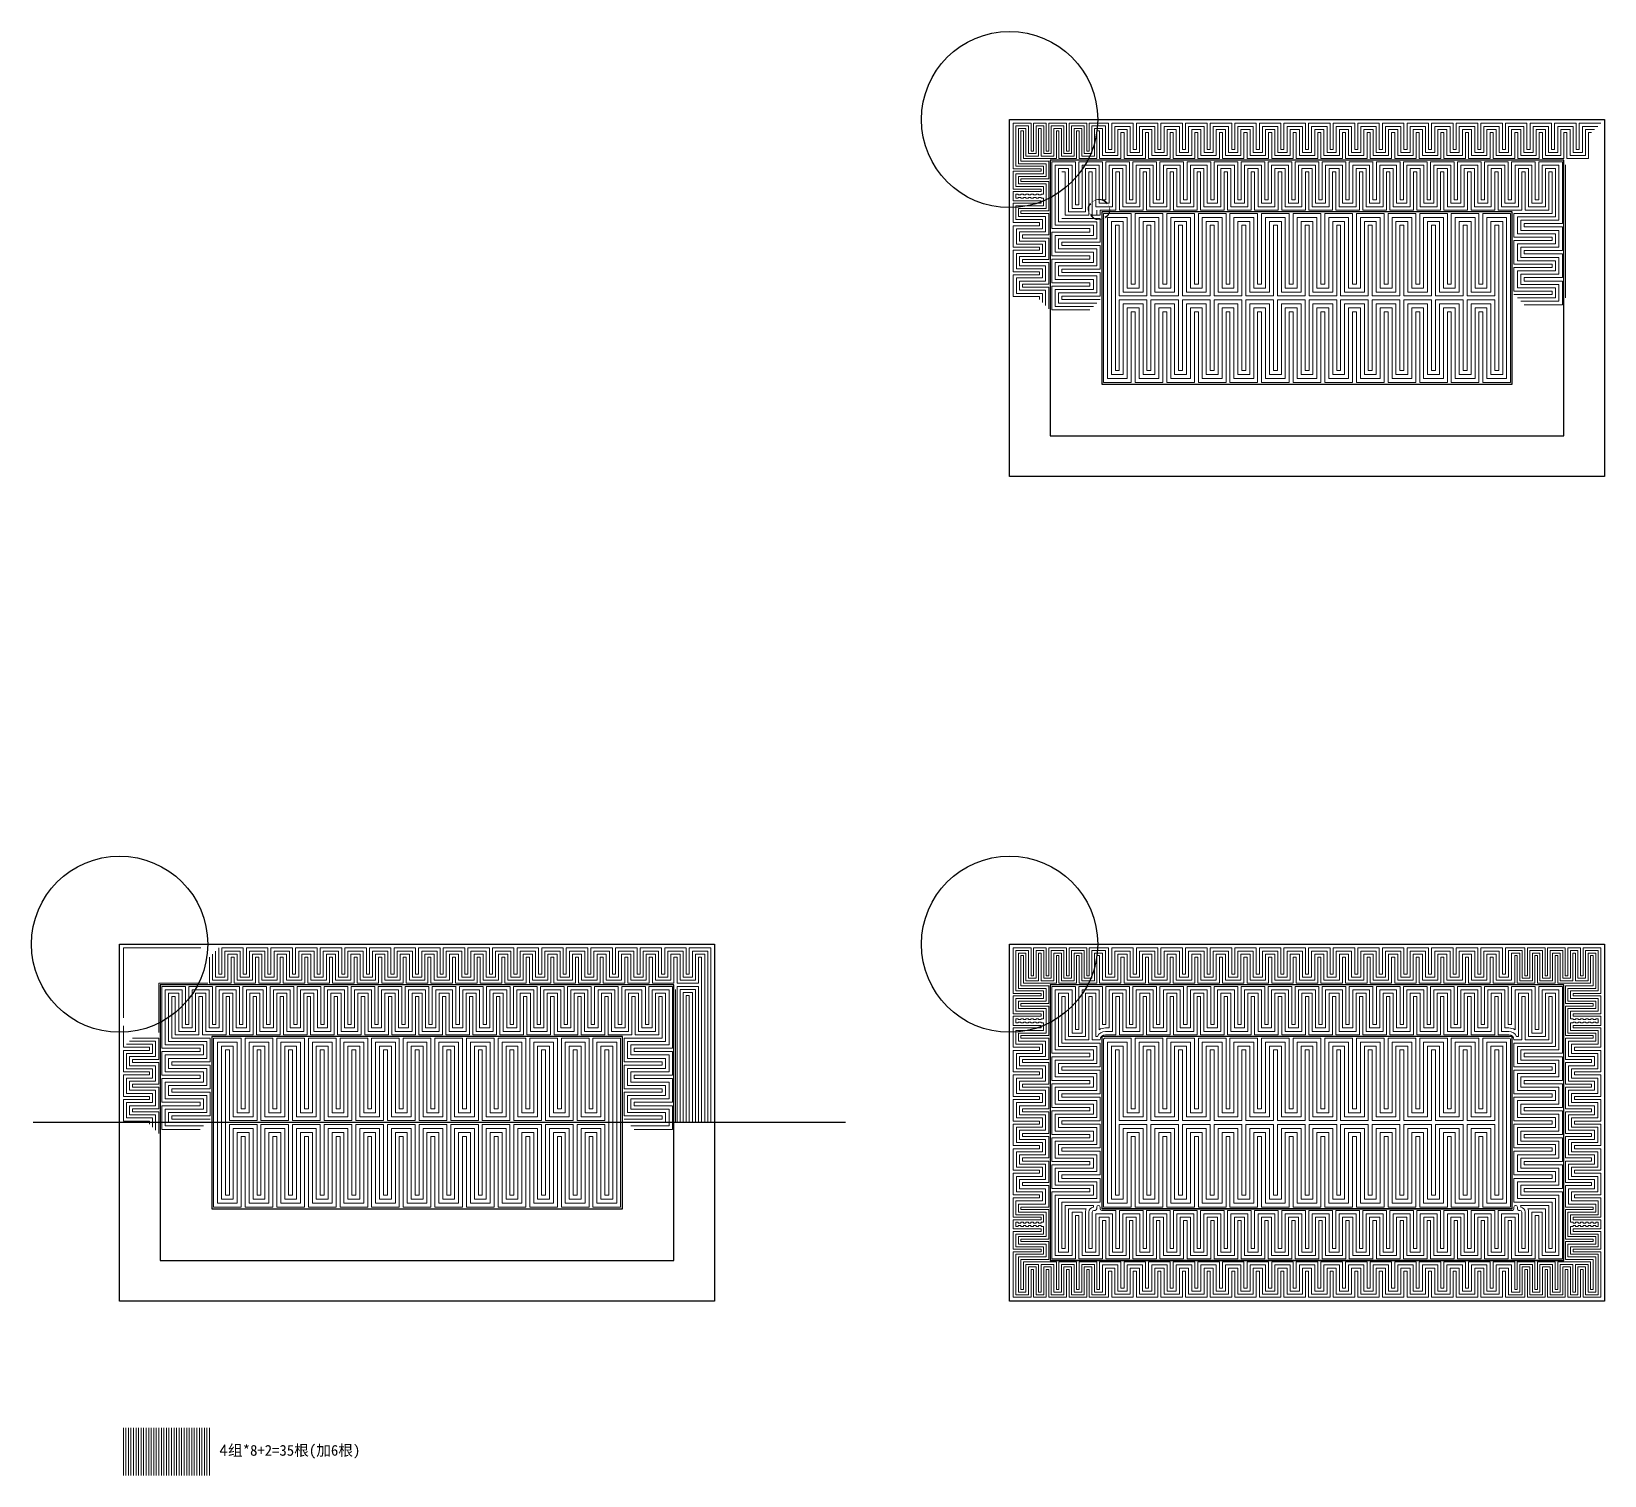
# Model space of a CAD drawing. Header units: millimetres. Extents: x -5937 to 68925, y -3068 to 5300.
# Drawn here: x 32835 to 36404, y 256 to 3534 of the extents above; entities that cross this region are included whole.
import ezdxf

# ---------------------------------------------------------------- set-up
doc = ezdxf.new("R2010")
doc.units = ezdxf.units.MM
doc.header["$LTSCALE"] = 7
doc.layers.add('xline', color=41, linetype='Continuous', plot=False)
doc.layers.add('参照', color=6, linetype='Continuous', lineweight=9)

msp = doc.modelspace()

# ---------------------------------------------------------------- texts
at = {"lineweight": 0, "insert": (33259.625, 325.294), "char_height": 24.5, "attachment_point": 1}
msp.add_mtext('{\\Ftxt.shx|c0;4\\f宋体|b0|i0|c134|p2;组\\f宋体|b0|i0|c0|p2;*8+2=35\\f宋体|b0|i0|c134|p2;根\\f宋体|b0|i0|c0|p2;(加6根\\f宋体|b0|i0|c134|p2;)}', dxfattribs=at)

# ---------------------------------------------------------------- linework, layer by layer
for p, q in [((35053.984, 3334.086), (36403.984, 3334.086)), ((35053.984, 2524.086), (35053.984, 3334.086)), ((36403.984, 3334.086), (36403.984, 2524.086)), ((36311.729, 3241.831), (35146.24, 3241.831)), ((35146.24, 3241.831), (35146.24, 2616.342)), ((36311.729, 2616.342), (36311.729, 3241.831)), ((36194.666, 3124.767), (35263.303, 3124.767)), ((35263.303, 3124.767), (35263.303, 2733.405)), ((36194.666, 2733.405), (36194.666, 3124.767)), ((35263.303, 2733.405), (36194.666, 2733.405)), ((35146.24, 2616.342), (36311.729, 2616.342)), ((36403.984, 2524.086), (35053.984, 2524.086)), ((33034.712, 1462.013), (34384.712, 1462.013)), ((33034.712, 652.013), (33034.712, 1462.013)), ((34384.712, 1462.013), (34384.712, 652.013)), ((35053.984, 652.013), (35053.984, 1462.09)), ((35053.984, 1462.013), (36403.984, 1462.013)), ((36403.984, 1462.09), (36403.984, 652.013)), ((34292.456, 1369.757), (33126.967, 1369.757)), ((33126.967, 1369.757), (33126.967, 744.268)), ((34292.456, 744.268), (34292.456, 1369.757)), ((35146.24, 1369.835), (35146.24, 744.268)), ((36311.729, 1369.757), (35146.24, 1369.757)), ((36311.729, 744.268), (36311.729, 1369.835)), ((34175.393, 1252.694), (33244.031, 1252.694)), ((33244.031, 1252.694), (33244.031, 861.332)), ((34175.393, 861.332), (34175.393, 1252.694)), ((35263.303, 1252.771), (35263.303, 861.332)), ((36194.666, 1252.694), (35263.303, 1252.694)), ((36194.666, 861.332), (36194.666, 1252.771)), ((33244.031, 861.332), (34175.393, 861.332)), ((36194.666, 861.409), (35263.303, 861.409)), ((35263.303, 861.332), (36194.666, 861.332)), ((33126.967, 744.268), (34292.456, 744.268)), ((36311.729, 744.346), (35146.24, 744.346)), ((35146.24, 744.268), (36311.729, 744.268)), ((34384.712, 652.013), (33034.712, 652.013)), ((35053.984, 652.09), (36403.984, 652.09)), ((36403.984, 652.013), (35053.984, 652.013))]:
    msp.add_line(p, q)
at = {"color": 2}
msp.add_lwpolyline([(35238.339, 3142.874, 0, 4.124, -0.52056705), (35275.834, 3142.874, 0, 4.124, -0.52056705), (35270.67, 3111.963, 0, 4.124, -0.52056705), (35238.339, 3118.754, 0, 4.124, -0.52056705)], format="xyseb", close=True, dxfattribs=at)
at = {"color": 1}
for centre in [(35053.984, 3334.086), (33034.712, 1462.013), (35053.984, 1462.013)]:
    msp.add_circle(centre, 200, dxfattribs=at)
at = {"layer": 'xline'}
msp.add_line((34681.968, 1057.013), (32838.237, 1057.013), dxfattribs=at)
at = {"layer": '参照', "color": 5}
for p, q in [((35062.484, 3222.33), (35062.484, 3325.586)), ((35102.717, 3325.586), (35062.484, 3325.586)), ((35096.969, 3319.839), (35068.232, 3319.839)), ((35068.232, 3228.078), (35068.232, 3319.839)), ((35096.969, 3256.815), (35096.969, 3319.839)), ((35102.717, 3262.562), (35102.717, 3325.586)), ((35137.201, 3325.586), (35108.464, 3325.586)), ((35108.464, 3325.586), (35108.464, 3262.562)), ((35114.212, 3256.815), (35114.212, 3319.839)), ((35114.212, 3319.839), (35131.454, 3319.839)), ((35131.454, 3319.839), (35131.454, 3256.815)), ((35137.201, 3262.562), (35137.201, 3325.586)), ((35183.181, 3325.586), (35142.949, 3325.586)), ((35142.949, 3262.562), (35142.949, 3325.586)), ((35177.434, 3319.839), (35148.696, 3319.839)), ((35148.696, 3256.815), (35148.696, 3319.839)), ((35177.434, 3256.815), (35177.434, 3319.839)), ((35183.181, 3262.562), (35183.181, 3325.586)), ((35229.161, 3325.586), (35188.929, 3325.586)), ((35188.929, 3262.562), (35188.929, 3325.586)), ((35223.413, 3319.839), (35194.676, 3319.839)), ((35194.676, 3256.815), (35194.676, 3319.839)), ((35223.413, 3256.815), (35223.413, 3319.839)), ((35229.161, 3262.562), (35229.161, 3325.586)), ((35234.908, 3262.562), (35234.908, 3325.586)), ((35278.835, 3325.586), (35234.908, 3325.586)), ((35240.656, 3256.815), (35240.656, 3319.839)), ((35271.856, 3319.839), (35240.656, 3319.839)), ((35091.222, 3314.091), (35073.979, 3314.091)), ((35073.979, 3233.825), (35073.979, 3314.091)), ((35085.474, 3308.344), (35079.727, 3308.344)), ((35079.727, 3239.573), (35079.727, 3308.344)), ((35085.474, 3245.32), (35085.474, 3308.344)), ((35091.222, 3251.068), (35091.222, 3314.091)), ((35125.707, 3314.091), (35119.959, 3314.091)), ((35119.959, 3314.091), (35119.959, 3251.068)), ((35125.707, 3251.068), (35125.707, 3314.091)), ((35171.686, 3314.091), (35154.444, 3314.091)), ((35154.444, 3251.068), (35154.444, 3314.091)), ((35165.939, 3308.344), (35160.191, 3308.344)), ((35160.191, 3245.32), (35160.191, 3308.344)), ((35165.939, 3245.32), (35165.939, 3308.344)), ((35171.686, 3251.068), (35171.686, 3314.091)), ((35217.666, 3314.091), (35200.424, 3314.091)), ((35200.424, 3251.068), (35200.424, 3314.091)), ((35211.918, 3308.344), (35206.171, 3308.344)), ((35206.171, 3245.32), (35206.171, 3308.344)), ((35211.918, 3245.32), (35211.918, 3308.344)), ((35217.666, 3251.068), (35217.666, 3314.091)), ((35246.403, 3251.068), (35246.403, 3314.091)), ((35264.877, 3314.091), (35246.403, 3314.091)), ((35252.151, 3245.32), (35252.151, 3308.344)), ((35257.898, 3308.344), (35252.151, 3308.344)), ((35119.959, 3251.068), (35091.222, 3251.068)), ((35096.969, 3256.815), (35114.212, 3256.815)), ((35108.464, 3262.562), (35102.717, 3262.562)), ((35125.707, 3251.068), (35154.444, 3251.068)), ((35148.696, 3256.815), (35131.454, 3256.815)), ((35137.201, 3262.562), (35142.949, 3262.562)), ((35200.424, 3251.068), (35171.686, 3251.068)), ((35194.676, 3256.815), (35177.434, 3256.815)), ((35188.929, 3262.562), (35183.181, 3262.562)), ((35246.403, 3251.068), (35217.666, 3251.068)), ((35240.656, 3256.815), (35223.413, 3256.815)), ((35234.908, 3262.562), (35229.161, 3262.562)), ((35062.484, 3222.33), (35125.508, 3222.33)), ((35125.508, 3216.583), (35062.484, 3216.583)), ((35062.484, 3176.351), (35062.484, 3216.583)), ((35068.232, 3228.078), (35131.256, 3228.078)), ((35137.003, 3233.825), (35073.979, 3233.825)), ((35079.727, 3239.573), (35142.751, 3239.573)), ((35085.474, 3245.32), (35160.191, 3245.32)), ((35108.464, 3245.32), (35102.717, 3245.32)), ((35125.508, 3216.583), (35125.508, 3222.33)), ((35131.256, 3228.078), (35131.256, 3210.835)), ((35137.003, 3205.088), (35137.003, 3233.825)), ((35142.751, 3199.34), (35142.751, 3239.573)), ((35165.939, 3245.32), (35206.171, 3245.32)), ((35211.918, 3245.32), (35252.151, 3245.32)), ((36315.218, 2929.086), (36315.218, 3231.362)), ((35068.232, 3210.835), (35131.256, 3210.835)), ((35068.232, 3182.098), (35068.232, 3210.835)), ((35068.232, 3182.098), (35131.256, 3182.098)), ((35073.979, 3205.088), (35137.003, 3205.088)), ((35073.979, 3187.845), (35073.979, 3205.088)), ((35073.979, 3187.845), (35137.003, 3187.845)), ((35142.751, 3199.34), (35079.727, 3199.34)), ((35079.727, 3193.593), (35079.727, 3199.34)), ((35142.751, 3193.593), (35079.727, 3193.593)), ((35131.256, 3164.856), (35131.256, 3182.098)), ((35137.003, 3187.845), (35137.003, 3132.505)), ((35142.751, 3193.593), (35142.751, 3126.758)), ((35125.508, 3176.351), (35062.484, 3176.351)), ((35062.484, 3170.603), (35125.508, 3170.603)), ((35062.484, 3149.748), (35062.484, 3170.603)), ((35125.508, 3149.748), (35062.484, 3149.748)), ((35062.484, 3144), (35062.484, 3100.073)), ((35125.508, 3144), (35062.484, 3144)), ((35073.781, 3164.856), (35068.232, 3164.856)), ((35068.232, 3155.495), (35068.232, 3164.856)), ((35073.781, 3155.495), (35068.232, 3155.495)), ((35073.781, 3164.856), (35073.781, 3163.049)), ((35079.529, 3163.049), (35073.781, 3163.049)), ((35073.781, 3155.495), (35073.781, 3157.302)), ((35079.529, 3157.302), (35073.781, 3157.302)), ((35085.276, 3164.856), (35079.529, 3164.856)), ((35079.529, 3164.856), (35079.529, 3163.049)), ((35079.529, 3155.495), (35079.529, 3157.302)), ((35085.276, 3155.495), (35079.529, 3155.495)), ((35085.276, 3164.856), (35085.276, 3163.049)), ((35091.023, 3163.049), (35085.276, 3163.049)), ((35085.276, 3155.495), (35085.276, 3157.302)), ((35091.023, 3157.302), (35085.276, 3157.302)), ((35096.771, 3164.856), (35091.023, 3164.856)), ((35091.023, 3164.856), (35091.023, 3163.049)), ((35091.023, 3155.495), (35091.023, 3157.302)), ((35096.771, 3155.495), (35091.023, 3155.495)), ((35096.771, 3164.856), (35096.771, 3163.049)), ((35102.518, 3163.049), (35096.771, 3163.049)), ((35096.771, 3155.495), (35096.771, 3157.302)), ((35102.518, 3157.302), (35096.771, 3157.302)), ((35108.266, 3164.856), (35102.518, 3164.856)), ((35102.518, 3164.856), (35102.518, 3163.049)), ((35102.518, 3155.495), (35102.518, 3157.302)), ((35108.266, 3155.495), (35102.518, 3155.495)), ((35108.266, 3164.856), (35108.266, 3163.049)), ((35114.013, 3163.049), (35108.266, 3163.049)), ((35108.266, 3155.495), (35108.266, 3157.302)), ((35114.013, 3157.302), (35108.266, 3157.302)), ((35119.761, 3164.856), (35114.013, 3164.856)), ((35114.013, 3164.856), (35114.013, 3163.049)), ((35114.013, 3155.495), (35114.013, 3157.302)), ((35119.761, 3155.495), (35114.013, 3155.495)), ((35119.761, 3164.856), (35119.761, 3163.049)), ((35125.508, 3163.049), (35119.761, 3163.049)), ((35119.761, 3155.495), (35119.761, 3157.302)), ((35125.508, 3157.302), (35119.761, 3157.302)), ((35125.508, 3176.351), (35125.508, 3170.603)), ((35131.256, 3164.856), (35125.508, 3164.856)), ((35125.508, 3164.856), (35125.508, 3163.049)), ((35125.508, 3155.495), (35125.508, 3157.302)), ((35131.256, 3155.495), (35125.508, 3155.495)), ((35125.508, 3149.748), (35125.508, 3144)), ((35131.256, 3138.253), (35131.256, 3155.495)), ((35068.232, 3138.253), (35068.232, 3107.052)), ((35068.232, 3138.253), (35131.256, 3138.253)), ((35073.979, 3132.505), (35073.979, 3114.031)), ((35073.979, 3132.505), (35137.003, 3132.505)), ((35079.727, 3126.758), (35079.727, 3121.01)), ((35142.751, 3126.758), (35079.727, 3126.758)), ((33043.212, 1294.676), (33043.212, 1453.513)), ((33043.212, 1453.513), (33219.215, 1453.513)), ((35062.484, 1350.257), (35062.484, 1453.513)), ((35102.717, 1453.513), (35062.484, 1453.513)), ((35096.969, 1447.765), (35068.232, 1447.765)), ((35068.232, 1356.004), (35068.232, 1447.765)), ((35091.222, 1442.018), (35073.979, 1442.018)), ((35073.979, 1361.752), (35073.979, 1442.018)), ((35085.474, 1436.27), (35079.727, 1436.27)), ((35079.727, 1367.499), (35079.727, 1436.27)), ((35085.474, 1373.247), (35085.474, 1436.27)), ((35091.222, 1378.994), (35091.222, 1442.018)), ((35096.969, 1384.742), (35096.969, 1447.765)), ((35102.717, 1390.489), (35102.717, 1453.513)), ((35137.201, 1453.513), (35108.464, 1453.513)), ((35108.464, 1453.513), (35108.464, 1390.489)), ((35114.212, 1384.742), (35114.212, 1447.765)), ((35114.212, 1447.765), (35131.454, 1447.765)), ((35125.707, 1442.018), (35119.959, 1442.018)), ((35119.959, 1442.018), (35119.959, 1378.994)), ((35125.707, 1378.994), (35125.707, 1442.018)), ((35131.454, 1447.765), (35131.454, 1384.742)), ((35137.201, 1390.489), (35137.201, 1453.513)), ((35183.181, 1453.513), (35142.949, 1453.513)), ((35142.949, 1390.489), (35142.949, 1453.513)), ((35177.434, 1447.765), (35148.696, 1447.765)), ((35148.696, 1384.742), (35148.696, 1447.765)), ((35171.686, 1442.018), (35154.444, 1442.018)), ((35154.444, 1378.994), (35154.444, 1442.018)), ((35165.939, 1436.27), (35160.191, 1436.27)), ((35160.191, 1373.247), (35160.191, 1436.27)), ((35165.939, 1373.247), (35165.939, 1436.27)), ((35171.686, 1378.994), (35171.686, 1442.018)), ((35177.434, 1384.742), (35177.434, 1447.765)), ((35183.181, 1390.489), (35183.181, 1453.513)), ((35229.161, 1453.513), (35188.929, 1453.513)), ((35188.929, 1390.489), (35188.929, 1453.513)), ((35223.413, 1447.765), (35194.676, 1447.765)), ((35194.676, 1384.742), (35194.676, 1447.765)), ((35217.666, 1442.018), (35200.424, 1442.018)), ((35200.424, 1378.994), (35200.424, 1442.018)), ((35211.918, 1436.27), (35206.171, 1436.27)), ((35206.171, 1373.247), (35206.171, 1436.27)), ((35211.918, 1373.247), (35211.918, 1436.27)), ((35217.666, 1378.994), (35217.666, 1442.018)), ((35223.413, 1384.742), (35223.413, 1447.765)), ((35229.161, 1390.489), (35229.161, 1453.513)), ((35234.908, 1390.489), (35234.908, 1453.513)), ((35278.835, 1453.513), (35234.908, 1453.513)), ((35240.656, 1384.742), (35240.656, 1447.765)), ((35271.856, 1447.765), (35240.656, 1447.765)), ((35246.403, 1378.994), (35246.403, 1442.018)), ((35264.877, 1442.018), (35246.403, 1442.018)), ((35252.151, 1373.247), (35252.151, 1436.27)), ((35257.898, 1436.27), (35252.151, 1436.27)), ((36179.134, 1453.513), (36223.061, 1453.513)), ((36186.113, 1447.765), (36217.313, 1447.765)), ((36193.092, 1442.018), (36211.566, 1442.018)), ((36200.071, 1436.27), (36205.818, 1436.27)), ((36205.818, 1373.247), (36205.818, 1436.27)), ((36211.566, 1378.994), (36211.566, 1442.018)), ((36217.313, 1384.742), (36217.313, 1447.765)), ((36223.061, 1390.489), (36223.061, 1453.513)), ((36228.808, 1390.489), (36228.808, 1453.513)), ((36228.808, 1453.513), (36269.04, 1453.513)), ((36234.556, 1384.742), (36234.556, 1447.765)), ((36234.556, 1447.765), (36263.293, 1447.765)), ((36240.303, 1378.994), (36240.303, 1442.018)), ((36240.303, 1442.018), (36257.545, 1442.018)), ((36246.051, 1373.247), (36246.051, 1436.27)), ((36246.051, 1436.27), (36251.798, 1436.27)), ((36251.798, 1373.247), (36251.798, 1436.27)), ((36257.545, 1378.994), (36257.545, 1442.018)), ((36263.293, 1384.742), (36263.293, 1447.765)), ((36269.04, 1390.489), (36269.04, 1453.513)), ((36274.788, 1390.489), (36274.788, 1453.513)), ((36274.788, 1453.513), (36315.02, 1453.513)), ((36280.535, 1384.742), (36280.535, 1447.765)), ((36280.535, 1447.765), (36309.273, 1447.765)), ((36286.283, 1378.994), (36286.283, 1442.018)), ((36286.283, 1442.018), (36303.525, 1442.018)), ((36292.03, 1373.247), (36292.03, 1436.27)), ((36292.03, 1436.27), (36297.778, 1436.27)), ((36297.778, 1373.247), (36297.778, 1436.27)), ((36303.525, 1378.994), (36303.525, 1442.018)), ((36309.273, 1384.742), (36309.273, 1447.765)), ((36315.02, 1390.489), (36315.02, 1453.513)), ((36320.768, 1390.489), (36320.768, 1453.513)), ((36320.768, 1453.513), (36349.505, 1453.513)), ((36343.757, 1447.765), (36326.515, 1447.765)), ((36326.515, 1447.765), (36326.515, 1384.742)), ((36332.262, 1378.994), (36332.262, 1442.018)), ((36332.262, 1442.018), (36338.01, 1442.018)), ((36338.01, 1442.018), (36338.01, 1378.994)), ((36343.757, 1384.742), (36343.757, 1447.765)), ((36349.505, 1453.513), (36349.505, 1390.489)), ((36355.252, 1453.513), (36395.484, 1453.513)), ((36355.252, 1390.489), (36355.252, 1453.513)), ((36361, 1384.742), (36361, 1447.765)), ((36361, 1447.765), (36389.737, 1447.765)), ((36366.747, 1378.994), (36366.747, 1442.018)), ((36366.747, 1442.018), (36383.99, 1442.018)), ((36372.495, 1373.247), (36372.495, 1436.27)), ((36372.495, 1436.27), (36378.242, 1436.27)), ((36378.242, 1367.499), (36378.242, 1436.27)), ((36383.99, 1361.752), (36383.99, 1442.018)), ((36389.737, 1356.004), (36389.737, 1447.765)), ((36395.484, 1350.257), (36395.484, 1453.513)), ((33123.478, 1373.247), (33235.077, 1373.247)), ((33123.478, 1261.582), (33123.478, 1373.247)), ((34295.946, 1057.013), (34295.946, 1359.289)), ((35137.003, 1361.752), (35073.979, 1361.752)), ((35079.727, 1367.499), (35142.751, 1367.499)), ((35085.474, 1373.247), (35160.191, 1373.247)), ((35119.959, 1378.994), (35091.222, 1378.994)), ((35096.969, 1384.742), (35114.212, 1384.742)), ((35108.464, 1390.489), (35102.717, 1390.489)), ((35125.707, 1378.994), (35154.444, 1378.994)), ((35148.696, 1384.742), (35131.454, 1384.742)), ((35137.003, 1333.014), (35137.003, 1361.752)), ((35137.201, 1390.489), (35142.949, 1390.489)), ((35142.751, 1327.267), (35142.751, 1367.499)), ((35165.939, 1373.247), (35206.171, 1373.247)), ((35200.424, 1378.994), (35171.686, 1378.994)), ((35194.676, 1384.742), (35177.434, 1384.742)), ((35188.929, 1390.489), (35183.181, 1390.489)), ((35211.918, 1373.247), (35252.151, 1373.247)), ((35246.403, 1378.994), (35217.666, 1378.994)), ((35240.656, 1384.742), (35223.413, 1384.742)), ((35234.908, 1390.489), (35229.161, 1390.489)), ((36246.051, 1373.247), (36205.818, 1373.247)), ((36211.566, 1378.994), (36240.303, 1378.994)), ((36217.313, 1384.742), (36234.556, 1384.742)), ((36223.061, 1390.489), (36228.808, 1390.489)), ((36292.03, 1373.247), (36251.798, 1373.247)), ((36257.545, 1378.994), (36286.283, 1378.994)), ((36263.293, 1384.742), (36280.535, 1384.742)), ((36269.04, 1390.489), (36274.788, 1390.489)), ((36372.495, 1373.247), (36297.778, 1373.247)), ((36332.262, 1378.994), (36303.525, 1378.994)), ((36309.273, 1384.742), (36326.515, 1384.742)), ((36320.768, 1390.489), (36315.02, 1390.489)), ((36315.218, 1327.267), (36315.218, 1367.499)), ((36378.242, 1367.499), (36315.218, 1367.499)), ((36320.966, 1361.752), (36383.99, 1361.752)), ((36320.966, 1333.014), (36320.966, 1361.752)), ((36338.01, 1378.994), (36366.747, 1378.994)), ((36361, 1384.742), (36343.757, 1384.742)), ((36349.505, 1390.489), (36355.252, 1390.489)), ((35062.484, 1350.257), (35125.508, 1350.257)), ((35125.508, 1344.509), (35062.484, 1344.509)), ((35062.484, 1304.277), (35062.484, 1344.509)), ((35068.232, 1356.004), (35131.256, 1356.004)), ((35068.232, 1338.762), (35131.256, 1338.762)), ((35068.232, 1310.025), (35068.232, 1338.762)), ((35073.979, 1333.014), (35137.003, 1333.014)), ((35073.979, 1315.772), (35073.979, 1333.014)), ((35142.751, 1327.267), (35079.727, 1327.267)), ((35079.727, 1321.52), (35079.727, 1327.267)), ((35142.751, 1321.52), (35079.727, 1321.52)), ((35125.508, 1344.509), (35125.508, 1350.257)), ((35131.256, 1356.004), (35131.256, 1338.762)), ((35142.751, 1321.52), (35142.751, 1254.684)), ((36315.218, 1327.267), (36378.242, 1327.267)), ((36315.218, 1321.52), (36378.242, 1321.52)), ((36315.218, 1321.52), (36315.218, 1254.684)), ((36383.99, 1333.014), (36320.966, 1333.014)), ((36389.737, 1356.004), (36326.713, 1356.004)), ((36326.713, 1356.004), (36326.713, 1338.762)), ((36389.737, 1338.762), (36326.713, 1338.762)), ((36332.461, 1344.509), (36332.461, 1350.257)), ((36395.484, 1350.257), (36332.461, 1350.257)), ((36332.461, 1344.509), (36395.484, 1344.509)), ((36378.242, 1321.52), (36378.242, 1327.267)), ((36383.99, 1315.772), (36383.99, 1333.014)), ((36389.737, 1310.025), (36389.737, 1338.762)), ((36395.484, 1304.277), (36395.484, 1344.509)), ((35125.508, 1304.277), (35062.484, 1304.277)), ((35062.484, 1298.53), (35125.508, 1298.53)), ((35062.484, 1277.674), (35062.484, 1298.53)), ((35068.232, 1310.025), (35131.256, 1310.025)), ((35068.232, 1283.422), (35068.232, 1292.782)), ((35073.781, 1292.782), (35068.232, 1292.782)), ((35073.781, 1292.782), (35073.781, 1290.976)), ((35079.529, 1290.976), (35073.781, 1290.976)), ((35073.781, 1283.422), (35073.781, 1285.228)), ((35079.529, 1285.228), (35073.781, 1285.228)), ((35073.979, 1315.772), (35137.003, 1315.772)), ((35079.529, 1292.782), (35079.529, 1290.976)), ((35085.276, 1292.782), (35079.529, 1292.782)), ((35079.529, 1283.422), (35079.529, 1285.228)), ((35085.276, 1292.782), (35085.276, 1290.976)), ((35091.023, 1290.976), (35085.276, 1290.976)), ((35085.276, 1283.422), (35085.276, 1285.228)), ((35091.023, 1285.228), (35085.276, 1285.228)), ((35091.023, 1292.782), (35091.023, 1290.976)), ((35096.771, 1292.782), (35091.023, 1292.782)), ((35091.023, 1283.422), (35091.023, 1285.228)), ((35096.771, 1292.782), (35096.771, 1290.976)), ((35102.518, 1290.976), (35096.771, 1290.976)), ((35096.771, 1283.422), (35096.771, 1285.228)), ((35102.518, 1285.228), (35096.771, 1285.228)), ((35102.518, 1292.782), (35102.518, 1290.976)), ((35108.266, 1292.782), (35102.518, 1292.782)), ((35102.518, 1283.422), (35102.518, 1285.228)), ((35108.266, 1292.782), (35108.266, 1290.976)), ((35114.013, 1290.976), (35108.266, 1290.976)), ((35108.266, 1283.422), (35108.266, 1285.228)), ((35114.013, 1285.228), (35108.266, 1285.228)), ((35114.013, 1292.782), (35114.013, 1290.976)), ((35119.761, 1292.782), (35114.013, 1292.782)), ((35114.013, 1283.422), (35114.013, 1285.228)), ((35119.761, 1292.782), (35119.761, 1290.976)), ((35125.508, 1290.976), (35119.761, 1290.976)), ((35119.761, 1283.422), (35119.761, 1285.228)), ((35125.508, 1285.228), (35119.761, 1285.228)), ((35125.508, 1304.277), (35125.508, 1298.53)), ((35131.256, 1292.782), (35125.508, 1292.782)), ((35125.508, 1292.782), (35125.508, 1290.976)), ((35125.508, 1283.422), (35125.508, 1285.228)), ((35131.256, 1292.782), (35131.256, 1310.025)), ((35137.003, 1315.772), (35137.003, 1260.432)), ((36383.99, 1315.772), (36320.966, 1315.772)), ((36320.966, 1315.772), (36320.966, 1260.432)), ((36389.737, 1310.025), (36326.713, 1310.025)), ((36326.713, 1292.782), (36326.713, 1310.025)), ((36326.713, 1292.782), (36332.461, 1292.782)), ((36332.461, 1304.277), (36395.484, 1304.277)), ((36332.461, 1304.277), (36332.461, 1298.53)), ((36395.484, 1298.53), (36332.461, 1298.53)), ((36332.461, 1292.782), (36332.461, 1290.976)), ((36332.461, 1290.976), (36338.208, 1290.976)), ((36332.461, 1283.422), (36332.461, 1285.228)), ((36332.461, 1285.228), (36338.208, 1285.228)), ((36338.208, 1292.782), (36343.956, 1292.782)), ((36338.208, 1292.782), (36338.208, 1290.976)), ((36338.208, 1283.422), (36338.208, 1285.228)), ((36343.956, 1292.782), (36343.956, 1290.976)), ((36343.956, 1290.976), (36349.703, 1290.976)), ((36343.956, 1283.422), (36343.956, 1285.228)), ((36343.956, 1285.228), (36349.703, 1285.228)), ((36349.703, 1292.782), (36355.451, 1292.782)), ((36349.703, 1292.782), (36349.703, 1290.976)), ((36349.703, 1283.422), (36349.703, 1285.228)), ((36355.451, 1292.782), (36355.451, 1290.976)), ((36355.451, 1290.976), (36361.198, 1290.976)), ((36355.451, 1283.422), (36355.451, 1285.228)), ((36355.451, 1285.228), (36361.198, 1285.228)), ((36361.198, 1292.782), (36366.946, 1292.782)), ((36361.198, 1292.782), (36361.198, 1290.976)), ((36361.198, 1283.422), (36361.198, 1285.228)), ((36366.946, 1292.782), (36366.946, 1290.976)), ((36366.946, 1290.976), (36372.693, 1290.976)), ((36366.946, 1283.422), (36366.946, 1285.228)), ((36366.946, 1285.228), (36372.693, 1285.228)), ((36372.693, 1292.782), (36378.44, 1292.782)), ((36372.693, 1292.782), (36372.693, 1290.976)), ((36372.693, 1283.422), (36372.693, 1285.228)), ((36378.44, 1292.782), (36378.44, 1290.976)), ((36378.44, 1290.976), (36384.188, 1290.976)), ((36378.44, 1283.422), (36378.44, 1285.228)), ((36378.44, 1285.228), (36384.188, 1285.228)), ((36384.188, 1292.782), (36389.737, 1292.782)), ((36384.188, 1292.782), (36384.188, 1290.976)), ((36384.188, 1283.422), (36384.188, 1285.228)), ((36389.737, 1283.422), (36389.737, 1292.782)), ((36395.484, 1277.674), (36395.484, 1298.53)), ((35125.508, 1277.674), (35062.484, 1277.674)), ((35062.484, 1271.927), (35062.484, 1228)), ((35125.508, 1271.927), (35062.484, 1271.927)), ((35073.781, 1283.422), (35068.232, 1283.422)), ((35068.232, 1266.179), (35068.232, 1234.979)), ((35068.232, 1266.179), (35131.256, 1266.179)), ((35073.979, 1260.432), (35073.979, 1241.958)), ((35073.979, 1260.432), (35137.003, 1260.432)), ((35085.276, 1283.422), (35079.529, 1283.422)), ((35079.727, 1254.684), (35079.727, 1248.937)), ((35142.751, 1254.684), (35079.727, 1254.684)), ((35096.771, 1283.422), (35091.023, 1283.422)), ((35108.266, 1283.422), (35102.518, 1283.422)), ((35119.761, 1283.422), (35114.013, 1283.422)), ((35131.256, 1283.422), (35125.508, 1283.422)), ((35125.508, 1277.674), (35125.508, 1271.927)), ((35131.256, 1266.179), (35131.256, 1283.422)), ((36315.218, 1254.684), (36378.242, 1254.684)), ((36383.99, 1260.432), (36320.966, 1260.432)), ((36326.713, 1266.179), (36326.713, 1283.422)), ((36326.713, 1283.422), (36332.461, 1283.422)), ((36389.737, 1266.179), (36326.713, 1266.179)), ((36332.461, 1277.674), (36395.484, 1277.674)), ((36332.461, 1277.674), (36332.461, 1271.927)), ((36332.461, 1271.927), (36395.484, 1271.927)), ((36338.208, 1283.422), (36343.956, 1283.422)), ((36349.703, 1283.422), (36355.451, 1283.422)), ((36361.198, 1283.422), (36366.946, 1283.422)), ((36372.693, 1283.422), (36378.44, 1283.422)), ((36378.242, 1254.684), (36378.242, 1248.937)), ((36383.99, 1260.432), (36383.99, 1241.958)), ((36384.188, 1283.422), (36389.737, 1283.422)), ((36389.737, 1266.179), (36389.737, 1234.979)), ((36395.484, 1271.927), (36395.484, 1228)), ((35062.484, 842.176), (35062.484, 886.103)), ((35068.232, 847.924), (35068.232, 879.124)), ((35073.979, 853.671), (35073.979, 872.145)), ((35079.727, 859.419), (35079.727, 865.166)), ((35142.751, 859.419), (35079.727, 859.419)), ((35142.751, 792.584), (35142.751, 859.419)), ((36315.218, 792.584), (36315.218, 859.419)), ((36315.218, 859.419), (36378.242, 859.419)), ((36378.242, 859.419), (36378.242, 865.166)), ((36383.99, 853.671), (36383.99, 872.145)), ((36389.737, 847.924), (36389.737, 879.124)), ((36395.484, 842.176), (36395.484, 886.103)), ((35125.508, 842.176), (35062.484, 842.176)), ((35062.484, 836.429), (35062.484, 815.573)), ((35125.508, 836.429), (35062.484, 836.429)), ((35068.232, 847.924), (35131.256, 847.924)), ((35073.781, 830.681), (35068.232, 830.681)), ((35068.232, 830.681), (35068.232, 821.321)), ((35073.781, 821.321), (35068.232, 821.321)), ((35073.781, 830.681), (35073.781, 828.875)), ((35079.529, 828.875), (35073.781, 828.875)), ((35073.781, 821.321), (35073.781, 823.127)), ((35079.529, 823.127), (35073.781, 823.127)), ((35073.979, 853.671), (35137.003, 853.671)), ((35085.276, 830.681), (35079.529, 830.681)), ((35079.529, 830.681), (35079.529, 828.875)), ((35079.529, 821.321), (35079.529, 823.127)), ((35085.276, 821.321), (35079.529, 821.321)), ((35085.276, 830.681), (35085.276, 828.875)), ((35091.023, 828.875), (35085.276, 828.875)), ((35085.276, 821.321), (35085.276, 823.127)), ((35091.023, 823.127), (35085.276, 823.127)), ((35096.771, 830.681), (35091.023, 830.681)), ((35091.023, 830.681), (35091.023, 828.875)), ((35091.023, 821.321), (35091.023, 823.127)), ((35096.771, 821.321), (35091.023, 821.321)), ((35096.771, 830.681), (35096.771, 828.875)), ((35102.518, 828.875), (35096.771, 828.875)), ((35096.771, 821.321), (35096.771, 823.127)), ((35102.518, 823.127), (35096.771, 823.127)), ((35108.266, 830.681), (35102.518, 830.681)), ((35102.518, 830.681), (35102.518, 828.875)), ((35102.518, 821.321), (35102.518, 823.127)), ((35108.266, 821.321), (35102.518, 821.321)), ((35108.266, 830.681), (35108.266, 828.875)), ((35114.013, 828.875), (35108.266, 828.875)), ((35108.266, 821.321), (35108.266, 823.127)), ((35114.013, 823.127), (35108.266, 823.127)), ((35119.761, 830.681), (35114.013, 830.681)), ((35114.013, 830.681), (35114.013, 828.875)), ((35114.013, 821.321), (35114.013, 823.127)), ((35119.761, 821.321), (35114.013, 821.321)), ((35119.761, 830.681), (35119.761, 828.875)), ((35125.508, 828.875), (35119.761, 828.875)), ((35119.761, 821.321), (35119.761, 823.127)), ((35125.508, 823.127), (35119.761, 823.127)), ((35125.508, 836.429), (35125.508, 842.176)), ((35131.256, 830.681), (35125.508, 830.681)), ((35125.508, 830.681), (35125.508, 828.875)), ((35125.508, 821.321), (35125.508, 823.127)), ((35131.256, 821.321), (35125.508, 821.321)), ((35131.256, 847.924), (35131.256, 830.681)), ((35131.256, 821.321), (35131.256, 804.078)), ((35137.003, 798.331), (35137.003, 853.671)), ((36320.966, 798.331), (36320.966, 853.671)), ((36383.99, 853.671), (36320.966, 853.671)), ((36326.713, 847.924), (36326.713, 830.681)), ((36389.737, 847.924), (36326.713, 847.924)), ((36326.713, 830.681), (36332.461, 830.681)), ((36326.713, 821.321), (36326.713, 804.078)), ((36326.713, 821.321), (36332.461, 821.321)), ((36332.461, 842.176), (36395.484, 842.176)), ((36332.461, 836.429), (36332.461, 842.176)), ((36332.461, 836.429), (36395.484, 836.429)), ((36332.461, 830.681), (36332.461, 828.875)), ((36332.461, 828.875), (36338.208, 828.875)), ((36332.461, 821.321), (36332.461, 823.127)), ((36332.461, 823.127), (36338.208, 823.127)), ((36338.208, 830.681), (36343.956, 830.681)), ((36338.208, 830.681), (36338.208, 828.875)), ((36338.208, 821.321), (36338.208, 823.127)), ((36338.208, 821.321), (36343.956, 821.321)), ((36343.956, 830.681), (36343.956, 828.875)), ((36343.956, 828.875), (36349.703, 828.875)), ((36343.956, 821.321), (36343.956, 823.127)), ((36343.956, 823.127), (36349.703, 823.127)), ((36349.703, 830.681), (36355.451, 830.681)), ((36349.703, 830.681), (36349.703, 828.875)), ((36349.703, 821.321), (36349.703, 823.127)), ((36349.703, 821.321), (36355.451, 821.321)), ((36355.451, 830.681), (36355.451, 828.875)), ((36355.451, 828.875), (36361.198, 828.875)), ((36355.451, 821.321), (36355.451, 823.127)), ((36355.451, 823.127), (36361.198, 823.127)), ((36361.198, 830.681), (36366.946, 830.681)), ((36361.198, 830.681), (36361.198, 828.875)), ((36361.198, 821.321), (36361.198, 823.127)), ((36361.198, 821.321), (36366.946, 821.321)), ((36366.946, 830.681), (36366.946, 828.875)), ((36366.946, 828.875), (36372.693, 828.875)), ((36366.946, 821.321), (36366.946, 823.127)), ((36366.946, 823.127), (36372.693, 823.127)), ((36372.693, 830.681), (36378.44, 830.681)), ((36372.693, 830.681), (36372.693, 828.875)), ((36372.693, 821.321), (36372.693, 823.127)), ((36372.693, 821.321), (36378.44, 821.321)), ((36378.44, 830.681), (36378.44, 828.875)), ((36378.44, 828.875), (36384.188, 828.875)), ((36378.44, 821.321), (36378.44, 823.127)), ((36378.44, 823.127), (36384.188, 823.127)), ((36384.188, 830.681), (36389.737, 830.681)), ((36384.188, 830.681), (36384.188, 828.875)), ((36384.188, 821.321), (36384.188, 823.127)), ((36384.188, 821.321), (36389.737, 821.321)), ((36389.737, 830.681), (36389.737, 821.321)), ((36395.484, 836.429), (36395.484, 815.573)), ((35062.484, 815.573), (35125.508, 815.573)), ((35062.484, 809.826), (35062.484, 769.594)), ((35125.508, 809.826), (35062.484, 809.826)), ((35068.232, 804.078), (35068.232, 775.341)), ((35068.232, 804.078), (35131.256, 804.078)), ((35073.979, 798.331), (35073.979, 781.089)), ((35073.979, 798.331), (35137.003, 798.331)), ((35079.727, 792.584), (35079.727, 786.836)), ((35142.751, 792.584), (35079.727, 792.584)), ((35142.751, 786.836), (35079.727, 786.836)), ((35125.508, 809.826), (35125.508, 815.573)), ((35142.751, 786.836), (35142.751, 746.604)), ((36315.218, 792.584), (36378.242, 792.584)), ((36315.218, 786.836), (36315.218, 746.604)), ((36315.218, 786.836), (36378.242, 786.836)), ((36383.99, 798.331), (36320.966, 798.331)), ((36389.737, 804.078), (36326.713, 804.078)), ((36332.461, 809.826), (36332.461, 815.573)), ((36395.484, 815.573), (36332.461, 815.573)), ((36332.461, 809.826), (36395.484, 809.826)), ((36378.242, 792.584), (36378.242, 786.836)), ((36383.99, 798.331), (36383.99, 781.089)), ((36389.737, 804.078), (36389.737, 775.341)), ((36395.484, 809.826), (36395.484, 769.594)), ((35125.508, 769.594), (35062.484, 769.594)), ((35062.484, 763.846), (35062.484, 660.59)), ((35062.484, 763.846), (35125.508, 763.846)), ((35068.232, 775.341), (35131.256, 775.341)), ((35068.232, 758.099), (35068.232, 666.338)), ((35068.232, 758.099), (35131.256, 758.099)), ((35073.979, 781.089), (35137.003, 781.089)), ((35073.979, 752.351), (35073.979, 672.085)), ((35137.003, 752.351), (35073.979, 752.351)), ((35125.508, 769.594), (35125.508, 763.846)), ((35131.256, 758.099), (35131.256, 775.341)), ((35137.003, 781.089), (35137.003, 752.351)), ((36320.966, 781.089), (36320.966, 752.351)), ((36383.99, 781.089), (36320.966, 781.089)), ((36320.966, 752.351), (36383.99, 752.351)), ((36326.713, 758.099), (36326.713, 775.341)), ((36389.737, 775.341), (36326.713, 775.341)), ((36389.737, 758.099), (36326.713, 758.099)), ((36332.461, 769.594), (36332.461, 763.846)), ((36332.461, 769.594), (36395.484, 769.594)), ((36395.484, 763.846), (36332.461, 763.846)), ((36383.99, 752.351), (36383.99, 672.085)), ((36389.737, 758.099), (36389.737, 666.338)), ((36395.484, 763.846), (36395.484, 660.59)), ((35079.727, 746.604), (35079.727, 677.833)), ((35079.727, 746.604), (35142.751, 746.604)), ((35085.474, 740.856), (35160.191, 740.856)), ((35085.474, 740.856), (35085.474, 677.833)), ((35091.222, 735.109), (35091.222, 672.085)), ((35119.959, 735.109), (35091.222, 735.109)), ((35096.969, 729.362), (35096.969, 666.338)), ((35096.969, 729.362), (35114.212, 729.362)), ((35102.717, 723.614), (35102.717, 660.59)), ((35108.464, 723.614), (35102.717, 723.614)), ((35108.464, 660.59), (35108.464, 723.614)), ((35114.212, 729.362), (35114.212, 666.338)), ((35119.959, 672.085), (35119.959, 735.109)), ((35125.707, 735.109), (35125.707, 672.085)), ((35125.707, 735.109), (35154.444, 735.109)), ((35131.454, 666.338), (35131.454, 729.362)), ((35148.696, 729.362), (35131.454, 729.362)), ((35137.201, 723.614), (35137.201, 660.59)), ((35137.201, 723.614), (35142.949, 723.614)), ((35142.949, 723.614), (35142.949, 660.59)), ((35148.696, 729.362), (35148.696, 666.338)), ((35154.444, 735.109), (35154.444, 672.085)), ((35160.191, 740.856), (35160.191, 677.833)), ((35165.939, 740.856), (35206.171, 740.856)), ((35165.939, 740.856), (35165.939, 677.833)), ((35171.686, 735.109), (35171.686, 672.085)), ((35200.424, 735.109), (35171.686, 735.109)), ((35177.434, 729.362), (35177.434, 666.338)), ((35194.676, 729.362), (35177.434, 729.362)), ((35183.181, 723.614), (35183.181, 660.59)), ((35188.929, 723.614), (35183.181, 723.614)), ((35188.929, 723.614), (35188.929, 660.59)), ((35194.676, 729.362), (35194.676, 666.338)), ((35200.424, 735.109), (35200.424, 672.085)), ((35206.171, 740.856), (35206.171, 677.833)), ((35211.918, 740.856), (35252.151, 740.856)), ((35211.918, 740.856), (35211.918, 677.833)), ((35217.666, 735.109), (35217.666, 672.085)), ((35246.403, 735.109), (35217.666, 735.109)), ((35223.413, 729.362), (35223.413, 666.338)), ((35240.656, 729.362), (35223.413, 729.362)), ((35229.161, 723.614), (35229.161, 660.59)), ((35234.908, 723.614), (35229.161, 723.614)), ((35234.908, 723.614), (35234.908, 660.59)), ((35240.656, 729.362), (35240.656, 666.338)), ((35246.403, 735.109), (35246.403, 672.085)), ((35252.151, 740.856), (35252.151, 677.833)), ((36246.051, 740.856), (36205.818, 740.856)), ((36205.818, 740.856), (36205.818, 677.833)), ((36211.566, 735.109), (36211.566, 672.085)), ((36211.566, 735.109), (36240.303, 735.109)), ((36217.313, 729.362), (36217.313, 666.338)), ((36217.313, 729.362), (36234.556, 729.362)), ((36223.061, 723.614), (36223.061, 660.59)), ((36223.061, 723.614), (36228.808, 723.614)), ((36228.808, 723.614), (36228.808, 660.59)), ((36234.556, 729.362), (36234.556, 666.338)), ((36240.303, 735.109), (36240.303, 672.085)), ((36246.051, 740.856), (36246.051, 677.833)), ((36251.798, 740.856), (36251.798, 677.833)), ((36292.03, 740.856), (36251.798, 740.856)), ((36257.545, 735.109), (36257.545, 672.085)), ((36257.545, 735.109), (36286.283, 735.109)), ((36263.293, 729.362), (36263.293, 666.338)), ((36263.293, 729.362), (36280.535, 729.362)), ((36269.04, 723.614), (36269.04, 660.59)), ((36269.04, 723.614), (36274.788, 723.614)), ((36274.788, 723.614), (36274.788, 660.59)), ((36280.535, 729.362), (36280.535, 666.338)), ((36286.283, 735.109), (36286.283, 672.085)), ((36292.03, 740.856), (36292.03, 677.833)), ((36297.778, 740.856), (36297.778, 677.833)), ((36372.495, 740.856), (36297.778, 740.856)), ((36303.525, 735.109), (36303.525, 672.085)), ((36332.262, 735.109), (36303.525, 735.109)), ((36309.273, 729.362), (36309.273, 666.338)), ((36309.273, 729.362), (36326.515, 729.362)), ((36315.02, 723.614), (36315.02, 660.59)), ((36320.768, 723.614), (36315.02, 723.614)), ((36378.242, 746.604), (36315.218, 746.604)), ((36320.768, 723.614), (36320.768, 660.59)), ((36326.515, 666.338), (36326.515, 729.362)), ((36332.262, 735.109), (36332.262, 672.085)), ((36338.01, 672.085), (36338.01, 735.109)), ((36338.01, 735.109), (36366.747, 735.109)), ((36361, 729.362), (36343.757, 729.362)), ((36343.757, 729.362), (36343.757, 666.338)), ((36349.505, 660.59), (36349.505, 723.614)), ((36349.505, 723.614), (36355.252, 723.614)), ((36355.252, 723.614), (36355.252, 660.59)), ((36361, 729.362), (36361, 666.338)), ((36366.747, 735.109), (36366.747, 672.085)), ((36372.495, 740.856), (36372.495, 677.833)), ((36378.242, 746.604), (36378.242, 677.833)), ((35102.717, 660.59), (35062.484, 660.59)), ((35096.969, 666.338), (35068.232, 666.338)), ((35091.222, 672.085), (35073.979, 672.085)), ((35085.474, 677.833), (35079.727, 677.833)), ((35137.201, 660.59), (35108.464, 660.59)), ((35114.212, 666.338), (35131.454, 666.338)), ((35125.707, 672.085), (35119.959, 672.085)), ((35183.181, 660.59), (35142.949, 660.59)), ((35177.434, 666.338), (35148.696, 666.338)), ((35171.686, 672.085), (35154.444, 672.085)), ((35165.939, 677.833), (35160.191, 677.833)), ((35229.161, 660.59), (35188.929, 660.59)), ((35223.413, 666.338), (35194.676, 666.338)), ((35217.666, 672.085), (35200.424, 672.085)), ((35211.918, 677.833), (35206.171, 677.833)), ((35278.835, 660.59), (35234.908, 660.59)), ((35271.856, 666.338), (35240.656, 666.338)), ((35264.877, 672.085), (35246.403, 672.085)), ((35257.898, 677.833), (35252.151, 677.833)), ((36179.134, 660.59), (36223.061, 660.59)), ((36186.113, 666.338), (36217.313, 666.338)), ((36193.092, 672.085), (36211.566, 672.085)), ((36200.071, 677.833), (36205.818, 677.833)), ((36228.808, 660.59), (36269.04, 660.59)), ((36234.556, 666.338), (36263.293, 666.338)), ((36240.303, 672.085), (36257.545, 672.085)), ((36246.051, 677.833), (36251.798, 677.833)), ((36274.788, 660.59), (36315.02, 660.59)), ((36280.535, 666.338), (36309.273, 666.338)), ((36286.283, 672.085), (36303.525, 672.085)), ((36292.03, 677.833), (36297.778, 677.833)), ((36320.768, 660.59), (36349.505, 660.59)), ((36343.757, 666.338), (36326.515, 666.338)), ((36332.262, 672.085), (36338.01, 672.085)), ((36355.252, 660.59), (36395.484, 660.59)), ((36361, 666.338), (36389.737, 666.338)), ((36366.747, 672.085), (36383.99, 672.085)), ((36372.495, 677.833), (36378.242, 677.833)), ((33043.212, 255.784), (33043.212, 363.967)), ((33048.959, 255.784), (33048.959, 363.967)), ((33054.707, 255.784), (33054.707, 363.967)), ((33060.454, 255.784), (33060.454, 363.967)), ((33066.202, 255.784), (33066.202, 363.967)), ((33071.949, 255.784), (33071.949, 363.967)), ((33077.697, 255.784), (33077.697, 363.967)), ((33083.444, 255.784), (33083.444, 363.967)), ((33089.191, 255.784), (33089.191, 363.967)), ((33094.939, 255.784), (33094.939, 363.967)), ((33100.686, 255.784), (33100.686, 363.967)), ((33106.434, 255.784), (33106.434, 363.967)), ((33112.181, 255.784), (33112.181, 363.967)), ((33117.929, 255.784), (33117.929, 363.967)), ((33123.676, 255.784), (33123.676, 363.967)), ((33129.424, 255.784), (33129.424, 363.967)), ((33135.171, 255.784), (33135.171, 363.967)), ((33140.919, 255.784), (33140.919, 363.967)), ((33146.666, 255.784), (33146.666, 363.967)), ((33152.414, 255.784), (33152.414, 363.967)), ((33158.161, 255.784), (33158.161, 363.967)), ((33163.908, 255.784), (33163.908, 363.967)), ((33169.656, 255.784), (33169.656, 363.967)), ((33175.403, 255.784), (33175.403, 363.967)), ((33181.151, 255.784), (33181.151, 363.967)), ((33186.898, 255.784), (33186.898, 363.967)), ((33192.646, 255.784), (33192.646, 363.967)), ((33198.393, 255.784), (33198.393, 363.967)), ((33204.141, 255.784), (33204.141, 363.967)), ((33209.888, 255.784), (33209.888, 363.967)), ((33215.636, 255.784), (33215.636, 363.967)), ((33221.383, 255.784), (33221.383, 363.967)), ((33227.13, 255.784), (33227.13, 363.967)), ((33232.878, 255.784), (33232.878, 363.967)), ((33238.625, 255.784), (33238.625, 363.967))]:
    msp.add_line(p, q, dxfattribs=at)
at = {"layer": '参照'}
for p, q in [((35271.856, 3319.839), (35271.856, 3259.278)), ((35278.835, 3325.586), (35278.835, 3266.257)), ((35285.814, 3266.257), (35285.814, 3325.586)), ((35285.814, 3325.586), (35334.668, 3325.586)), ((35334.668, 3325.586), (35334.668, 3266.257)), ((35341.647, 3266.257), (35341.647, 3325.586)), ((35341.647, 3325.586), (35390.5, 3325.586)), ((35390.5, 3325.586), (35390.5, 3266.257)), ((35397.479, 3266.257), (35397.479, 3325.586)), ((35397.479, 3325.586), (35446.333, 3325.586)), ((35446.333, 3325.586), (35446.333, 3266.257)), ((35453.312, 3266.257), (35453.312, 3325.586)), ((35453.312, 3325.586), (35502.165, 3325.586)), ((35502.165, 3325.586), (35502.165, 3266.257)), ((35509.144, 3266.257), (35509.144, 3325.586)), ((35509.144, 3325.586), (35557.998, 3325.586)), ((35557.998, 3325.586), (35557.998, 3266.257)), ((35564.977, 3266.257), (35564.977, 3325.586)), ((35564.977, 3325.586), (35613.83, 3325.586)), ((35613.83, 3325.586), (35613.83, 3266.257)), ((35620.809, 3266.257), (35620.809, 3325.586)), ((35620.809, 3325.586), (35669.663, 3325.586)), ((35669.663, 3325.586), (35669.663, 3266.257)), ((35676.642, 3266.257), (35676.642, 3325.586)), ((35676.642, 3325.586), (35725.495, 3325.586)), ((35725.495, 3325.586), (35725.495, 3266.257)), ((35732.474, 3266.257), (35732.474, 3325.586)), ((35732.474, 3325.586), (35781.327, 3325.586)), ((35781.327, 3325.586), (35781.327, 3266.257)), ((35788.306, 3266.257), (35788.306, 3325.586)), ((35788.306, 3325.586), (35837.16, 3325.586)), ((35837.16, 3325.586), (35837.16, 3266.257)), ((35844.139, 3266.257), (35844.139, 3325.586)), ((35844.139, 3325.586), (35892.992, 3325.586)), ((35892.992, 3325.586), (35892.992, 3266.257)), ((35899.971, 3266.257), (35899.971, 3325.586)), ((35899.971, 3325.586), (35948.825, 3325.586)), ((35948.825, 3325.586), (35948.825, 3266.257)), ((35955.804, 3266.257), (35955.804, 3325.586)), ((35955.804, 3325.586), (36004.657, 3325.586)), ((36004.657, 3325.586), (36004.657, 3266.257)), ((36011.636, 3266.257), (36011.636, 3325.586)), ((36011.636, 3325.586), (36060.49, 3325.586)), ((36060.49, 3325.586), (36060.49, 3266.257)), ((36067.469, 3266.257), (36067.469, 3325.586)), ((36067.469, 3325.586), (36116.322, 3325.586)), ((36116.322, 3325.586), (36116.322, 3266.257)), ((36123.301, 3266.257), (36123.301, 3325.586)), ((36123.301, 3325.586), (36172.155, 3325.586)), ((36172.155, 3325.586), (36172.155, 3266.257)), ((36179.134, 3266.257), (36179.134, 3325.586)), ((36179.134, 3325.586), (36227.987, 3325.586)), ((36227.987, 3325.586), (36227.987, 3266.257)), ((36234.966, 3266.257), (36234.966, 3325.586)), ((36234.966, 3325.586), (36283.82, 3325.586)), ((36283.82, 3325.586), (36283.82, 3266.257)), ((36290.799, 3266.257), (36290.799, 3325.586)), ((36290.799, 3325.586), (36339.652, 3325.586)), ((36339.652, 3325.586), (36339.652, 3266.257)), ((36346.631, 3266.257), (36346.631, 3325.586)), ((36346.631, 3325.586), (36395.484, 3325.586)), ((35257.898, 3308.344), (35257.898, 3245.32)), ((35264.877, 3314.091), (35264.877, 3252.299)), ((35292.793, 3259.278), (35292.793, 3318.607)), ((35292.793, 3318.607), (35327.689, 3318.607)), ((35299.772, 3252.299), (35299.772, 3311.628)), ((35299.772, 3311.628), (35320.71, 3311.628)), ((35306.752, 3245.32), (35306.752, 3304.649)), ((35306.752, 3304.649), (35313.731, 3304.649)), ((35313.731, 3304.649), (35313.731, 3245.32)), ((35320.71, 3311.628), (35320.71, 3252.299)), ((35327.689, 3318.607), (35327.689, 3259.278)), ((35348.626, 3259.278), (35348.626, 3318.607)), ((35348.626, 3318.607), (35383.521, 3318.607)), ((35355.605, 3252.299), (35355.605, 3311.628)), ((35355.605, 3311.628), (35376.542, 3311.628)), ((35362.584, 3245.32), (35362.584, 3304.649)), ((35362.584, 3304.649), (35369.563, 3304.649)), ((35369.563, 3304.649), (35369.563, 3245.32)), ((35376.542, 3311.628), (35376.542, 3252.299)), ((35383.521, 3318.607), (35383.521, 3259.278)), ((35404.458, 3259.278), (35404.458, 3318.607)), ((35404.458, 3318.607), (35439.354, 3318.607)), ((35411.437, 3252.299), (35411.437, 3311.628)), ((35411.437, 3311.628), (35432.375, 3311.628)), ((35418.416, 3245.32), (35418.416, 3304.649)), ((35418.416, 3304.649), (35425.395, 3304.649)), ((35425.395, 3304.649), (35425.395, 3245.32)), ((35432.375, 3311.628), (35432.375, 3252.299)), ((35439.354, 3318.607), (35439.354, 3259.278)), ((35460.291, 3259.278), (35460.291, 3318.607)), ((35460.291, 3318.607), (35495.186, 3318.607)), ((35467.27, 3252.299), (35467.27, 3311.628)), ((35467.27, 3311.628), (35488.207, 3311.628)), ((35474.249, 3245.32), (35474.249, 3304.649)), ((35474.249, 3304.649), (35481.228, 3304.649)), ((35481.228, 3304.649), (35481.228, 3245.32)), ((35488.207, 3311.628), (35488.207, 3252.299)), ((35495.186, 3318.607), (35495.186, 3259.278)), ((35516.123, 3259.278), (35516.123, 3318.607)), ((35516.123, 3318.607), (35551.019, 3318.607)), ((35523.102, 3252.299), (35523.102, 3311.628)), ((35523.102, 3311.628), (35544.039, 3311.628)), ((35530.081, 3245.32), (35530.081, 3304.649)), ((35530.081, 3304.649), (35537.06, 3304.649)), ((35537.06, 3304.649), (35537.06, 3245.32)), ((35544.039, 3311.628), (35544.039, 3252.299)), ((35551.019, 3318.607), (35551.019, 3259.278)), ((35571.956, 3259.278), (35571.956, 3318.607)), ((35571.956, 3318.607), (35606.851, 3318.607)), ((35578.935, 3252.299), (35578.935, 3311.628)), ((35578.935, 3311.628), (35599.872, 3311.628)), ((35585.914, 3245.32), (35585.914, 3304.649)), ((35585.914, 3304.649), (35592.893, 3304.649)), ((35592.893, 3304.649), (35592.893, 3245.32)), ((35599.872, 3311.628), (35599.872, 3252.299)), ((35606.851, 3318.607), (35606.851, 3259.278)), ((35627.788, 3259.278), (35627.788, 3318.607)), ((35627.788, 3318.607), (35662.683, 3318.607)), ((35634.767, 3252.299), (35634.767, 3311.628)), ((35634.767, 3311.628), (35655.704, 3311.628)), ((35641.746, 3245.32), (35641.746, 3304.649)), ((35641.746, 3304.649), (35648.725, 3304.649)), ((35648.725, 3304.649), (35648.725, 3245.32)), ((35655.704, 3311.628), (35655.704, 3252.299)), ((35662.683, 3318.607), (35662.683, 3259.278)), ((35683.621, 3259.278), (35683.621, 3318.607)), ((35683.621, 3318.607), (35718.516, 3318.607)), ((35690.6, 3252.299), (35690.6, 3311.628)), ((35690.6, 3311.628), (35711.537, 3311.628)), ((35697.579, 3245.32), (35697.579, 3304.649)), ((35697.579, 3304.649), (35704.558, 3304.649)), ((35704.558, 3304.649), (35704.558, 3245.32)), ((35711.537, 3311.628), (35711.537, 3252.299)), ((35718.516, 3318.607), (35718.516, 3259.278)), ((35739.453, 3259.278), (35739.453, 3318.607)), ((35739.453, 3318.607), (35774.348, 3318.607)), ((35746.432, 3252.299), (35746.432, 3311.628)), ((35746.432, 3311.628), (35767.369, 3311.628)), ((35753.411, 3245.32), (35753.411, 3304.649)), ((35753.411, 3304.649), (35760.39, 3304.649)), ((35760.39, 3304.649), (35760.39, 3245.32)), ((35767.369, 3311.628), (35767.369, 3252.299)), ((35774.348, 3318.607), (35774.348, 3259.278)), ((35795.286, 3259.278), (35795.286, 3318.607)), ((35795.286, 3318.607), (35830.181, 3318.607)), ((35802.265, 3252.299), (35802.265, 3311.628)), ((35802.265, 3311.628), (35823.202, 3311.628)), ((35809.244, 3245.32), (35809.244, 3304.649)), ((35809.244, 3304.649), (35816.223, 3304.649)), ((35816.223, 3304.649), (35816.223, 3245.32)), ((35823.202, 3311.628), (35823.202, 3252.299)), ((35830.181, 3318.607), (35830.181, 3259.278)), ((35851.118, 3259.278), (35851.118, 3318.607)), ((35851.118, 3318.607), (35886.013, 3318.607)), ((35858.097, 3252.299), (35858.097, 3311.628)), ((35858.097, 3311.628), (35879.034, 3311.628)), ((35865.076, 3245.32), (35865.076, 3304.649)), ((35865.076, 3304.649), (35872.055, 3304.649)), ((35872.055, 3304.649), (35872.055, 3245.32)), ((35879.034, 3311.628), (35879.034, 3252.299)), ((35886.013, 3318.607), (35886.013, 3259.278)), ((35906.95, 3259.278), (35906.95, 3318.607)), ((35906.95, 3318.607), (35941.846, 3318.607)), ((35913.93, 3252.299), (35913.93, 3311.628)), ((35913.93, 3311.628), (35934.867, 3311.628)), ((35920.909, 3245.32), (35920.909, 3304.649)), ((35920.909, 3304.649), (35927.888, 3304.649)), ((35927.888, 3304.649), (35927.888, 3245.32)), ((35934.867, 3311.628), (35934.867, 3252.299)), ((35941.846, 3318.607), (35941.846, 3259.278)), ((35962.783, 3259.278), (35962.783, 3318.607)), ((35962.783, 3318.607), (35997.678, 3318.607)), ((35969.762, 3252.299), (35969.762, 3311.628)), ((35969.762, 3311.628), (35990.699, 3311.628)), ((35976.741, 3245.32), (35976.741, 3304.649)), ((35976.741, 3304.649), (35983.72, 3304.649)), ((35983.72, 3304.649), (35983.72, 3245.32)), ((35990.699, 3311.628), (35990.699, 3252.299)), ((35997.678, 3318.607), (35997.678, 3259.278)), ((36018.615, 3259.278), (36018.615, 3318.607)), ((36018.615, 3318.607), (36053.511, 3318.607)), ((36025.594, 3252.299), (36025.594, 3311.628)), ((36025.594, 3311.628), (36046.532, 3311.628)), ((36032.573, 3245.32), (36032.573, 3304.649)), ((36032.573, 3304.649), (36039.553, 3304.649)), ((36039.553, 3304.649), (36039.553, 3245.32)), ((36046.532, 3311.628), (36046.532, 3252.299)), ((36053.511, 3318.607), (36053.511, 3259.278)), ((36074.448, 3259.278), (36074.448, 3318.607)), ((36074.448, 3318.607), (36109.343, 3318.607)), ((36081.427, 3252.299), (36081.427, 3311.628)), ((36081.427, 3311.628), (36102.364, 3311.628)), ((36088.406, 3245.32), (36088.406, 3304.649)), ((36088.406, 3304.649), (36095.385, 3304.649)), ((36095.385, 3304.649), (36095.385, 3245.32)), ((36102.364, 3311.628), (36102.364, 3252.299)), ((36109.343, 3318.607), (36109.343, 3259.278)), ((36130.28, 3259.278), (36130.28, 3318.607)), ((36130.28, 3318.607), (36165.176, 3318.607)), ((36137.259, 3252.299), (36137.259, 3311.628)), ((36137.259, 3311.628), (36158.197, 3311.628)), ((36144.238, 3245.32), (36144.238, 3304.649)), ((36144.238, 3304.649), (36151.217, 3304.649)), ((36151.217, 3304.649), (36151.217, 3245.32)), ((36158.197, 3311.628), (36158.197, 3252.299)), ((36165.176, 3318.607), (36165.176, 3259.278)), ((36186.113, 3259.278), (36186.113, 3318.607)), ((36186.113, 3318.607), (36221.008, 3318.607)), ((36193.092, 3252.299), (36193.092, 3311.628)), ((36193.092, 3311.628), (36214.029, 3311.628)), ((36200.071, 3245.32), (36200.071, 3304.649)), ((36200.071, 3304.649), (36207.05, 3304.649)), ((36207.05, 3304.649), (36207.05, 3245.32)), ((36214.029, 3311.628), (36214.029, 3252.299)), ((36221.008, 3318.607), (36221.008, 3259.278)), ((36241.945, 3259.278), (36241.945, 3318.607)), ((36241.945, 3318.607), (36276.841, 3318.607)), ((36248.924, 3252.299), (36248.924, 3311.628)), ((36248.924, 3311.628), (36269.861, 3311.628)), ((36255.903, 3245.32), (36255.903, 3304.649)), ((36255.903, 3304.649), (36262.882, 3304.649)), ((36262.882, 3304.649), (36262.882, 3245.32)), ((36269.861, 3311.628), (36269.861, 3252.299)), ((36276.841, 3318.607), (36276.841, 3259.278)), ((36297.778, 3259.278), (36297.778, 3318.607)), ((36297.778, 3318.607), (36332.673, 3318.607)), ((36304.757, 3252.299), (36304.757, 3311.628)), ((36304.757, 3311.628), (36325.694, 3311.628)), ((36311.736, 3245.32), (36311.736, 3304.649)), ((36311.736, 3304.649), (36318.715, 3304.649)), ((36318.715, 3304.649), (36318.715, 3245.32)), ((36325.694, 3311.628), (36325.694, 3252.299)), ((36332.673, 3318.607), (36332.673, 3259.278)), ((36353.61, 3259.278), (36353.61, 3318.607)), ((36353.61, 3318.607), (36388.505, 3318.607)), ((36360.589, 3252.299), (36360.589, 3311.628)), ((36360.589, 3311.628), (36381.526, 3311.628)), ((36367.568, 3245.32), (36367.568, 3304.649)), ((36367.568, 3304.649), (36374.547, 3304.649)), ((35264.877, 3252.299), (35299.772, 3252.299)), ((35271.856, 3259.278), (35292.793, 3259.278)), ((35278.835, 3266.257), (35285.814, 3266.257)), ((35320.71, 3252.299), (35355.605, 3252.299)), ((35327.689, 3259.278), (35348.626, 3259.278)), ((35334.668, 3266.257), (35341.647, 3266.257)), ((35376.542, 3252.299), (35411.437, 3252.299)), ((35383.521, 3259.278), (35404.458, 3259.278)), ((35390.5, 3266.257), (35397.479, 3266.257)), ((35432.375, 3252.299), (35467.27, 3252.299)), ((35439.354, 3259.278), (35460.291, 3259.278)), ((35446.333, 3266.257), (35453.312, 3266.257)), ((35488.207, 3252.299), (35523.102, 3252.299)), ((35495.186, 3259.278), (35516.123, 3259.278)), ((35502.165, 3266.257), (35509.144, 3266.257)), ((35544.039, 3252.299), (35578.935, 3252.299)), ((35551.019, 3259.278), (35571.956, 3259.278)), ((35557.998, 3266.257), (35564.977, 3266.257)), ((35599.872, 3252.299), (35634.767, 3252.299)), ((35606.851, 3259.278), (35627.788, 3259.278)), ((35613.83, 3266.257), (35620.809, 3266.257)), ((35655.704, 3252.299), (35690.6, 3252.299)), ((35662.683, 3259.278), (35683.621, 3259.278)), ((35669.663, 3266.257), (35676.642, 3266.257)), ((35711.537, 3252.299), (35746.432, 3252.299)), ((35718.516, 3259.278), (35739.453, 3259.278)), ((35725.495, 3266.257), (35732.474, 3266.257)), ((35767.369, 3252.299), (35802.265, 3252.299)), ((35774.348, 3259.278), (35795.286, 3259.278)), ((35781.327, 3266.257), (35788.306, 3266.257)), ((35823.202, 3252.299), (35858.097, 3252.299)), ((35830.181, 3259.278), (35851.118, 3259.278)), ((35837.16, 3266.257), (35844.139, 3266.257)), ((35879.034, 3252.299), (35913.93, 3252.299)), ((35886.013, 3259.278), (35906.95, 3259.278)), ((35892.992, 3266.257), (35899.971, 3266.257)), ((35934.867, 3252.299), (35969.762, 3252.299)), ((35941.846, 3259.278), (35962.783, 3259.278)), ((35948.825, 3266.257), (35955.804, 3266.257)), ((35990.699, 3252.299), (36025.594, 3252.299)), ((35997.678, 3259.278), (36018.615, 3259.278)), ((36004.657, 3266.257), (36011.636, 3266.257)), ((36046.532, 3252.299), (36081.427, 3252.299)), ((36053.511, 3259.278), (36074.448, 3259.278)), ((36060.49, 3266.257), (36067.469, 3266.257)), ((36102.364, 3252.299), (36137.259, 3252.299)), ((36109.343, 3259.278), (36130.28, 3259.278)), ((36116.322, 3266.257), (36123.301, 3266.257)), ((36158.197, 3252.299), (36193.092, 3252.299)), ((36165.176, 3259.278), (36186.113, 3259.278)), ((36172.155, 3266.257), (36179.134, 3266.257)), ((36214.029, 3252.299), (36248.924, 3252.299)), ((36221.008, 3259.278), (36241.945, 3259.278)), ((36227.987, 3266.257), (36234.966, 3266.257)), ((36269.861, 3252.299), (36304.757, 3252.299)), ((36276.841, 3259.278), (36297.778, 3259.278)), ((36283.82, 3266.257), (36290.799, 3266.257)), ((36325.694, 3252.299), (36360.589, 3252.299)), ((36332.673, 3259.278), (36353.61, 3259.278)), ((36339.652, 3266.257), (36346.631, 3266.257)), ((35203.435, 3238.341), (35149.73, 3238.341)), ((35149.73, 3238.341), (35149.73, 3086.406)), ((35195.763, 3230.669), (35157.402, 3230.669)), ((35157.402, 3230.669), (35157.402, 3094.078)), ((35188.091, 3222.996), (35165.074, 3222.996)), ((35165.074, 3222.996), (35165.074, 3101.751)), ((35180.419, 3215.324), (35172.746, 3215.324)), ((35180.419, 3117.095), (35180.419, 3215.324)), ((35188.091, 3124.767), (35188.091, 3222.996)), ((35188.108, 3215.324), (35188.091, 3215.324)), ((35195.763, 3132.44), (35195.763, 3230.669)), ((35203.435, 3140.112), (35203.435, 3238.341)), ((35211.108, 3140.112), (35211.108, 3238.341)), ((35264.877, 3238.341), (35211.108, 3238.341)), ((35218.78, 3132.44), (35218.78, 3230.669)), ((35257.141, 3230.669), (35218.78, 3230.669)), ((35226.452, 3124.767), (35226.452, 3222.996)), ((35249.469, 3222.996), (35226.452, 3222.996)), ((35234.124, 3117.095), (35234.124, 3215.324)), ((35241.797, 3215.324), (35234.124, 3215.324)), ((35241.797, 3117.095), (35241.797, 3215.324)), ((35249.469, 3136.276), (35249.469, 3222.996)), ((35257.141, 3143.948), (35257.141, 3230.669)), ((35257.898, 3245.32), (35306.752, 3245.32)), ((35264.813, 3151.62), (35264.813, 3238.341)), ((35326.255, 3238.341), (35272.486, 3238.341)), ((35272.486, 3151.62), (35272.486, 3238.341)), ((35318.519, 3230.669), (35280.158, 3230.669)), ((35280.158, 3143.948), (35280.158, 3230.669)), ((35310.847, 3222.996), (35287.83, 3222.996)), ((35287.83, 3136.276), (35287.83, 3222.996)), ((35303.175, 3215.324), (35295.502, 3215.324)), ((35295.502, 3128.603), (35295.502, 3215.324)), ((35303.175, 3128.603), (35303.175, 3215.324)), ((35310.847, 3136.276), (35310.847, 3222.996)), ((35313.731, 3245.32), (35362.584, 3245.32)), ((35318.519, 3143.948), (35318.519, 3230.669)), ((35326.191, 3151.62), (35326.191, 3238.341)), ((35387.633, 3238.341), (35333.864, 3238.341)), ((35333.864, 3151.62), (35333.864, 3238.341)), ((35379.897, 3230.669), (35341.536, 3230.669)), ((35341.536, 3143.948), (35341.536, 3230.669)), ((35372.225, 3222.996), (35349.208, 3222.996)), ((35349.208, 3136.276), (35349.208, 3222.996)), ((35364.553, 3215.324), (35356.88, 3215.324)), ((35356.88, 3128.603), (35356.88, 3215.324)), ((35364.553, 3128.603), (35364.553, 3215.324)), ((35369.563, 3245.32), (35418.416, 3245.32)), ((35372.225, 3136.276), (35372.225, 3222.996)), ((35379.897, 3143.948), (35379.897, 3230.669)), ((35387.569, 3151.62), (35387.569, 3238.341)), ((35449.011, 3238.341), (35395.242, 3238.341)), ((35395.242, 3151.62), (35395.242, 3238.341)), ((35441.275, 3230.669), (35402.914, 3230.669)), ((35402.914, 3143.948), (35402.914, 3230.669)), ((35433.603, 3222.996), (35410.586, 3222.996)), ((35410.586, 3136.276), (35410.586, 3222.996)), ((35425.931, 3215.324), (35418.258, 3215.324)), ((35418.258, 3128.603), (35418.258, 3215.324)), ((35425.395, 3245.32), (35474.249, 3245.32)), ((35425.931, 3128.603), (35425.931, 3215.324)), ((35433.603, 3136.276), (35433.603, 3222.996)), ((35441.275, 3143.948), (35441.275, 3230.669)), ((35448.947, 3151.62), (35448.947, 3238.341)), ((35510.389, 3238.341), (35456.62, 3238.341)), ((35456.62, 3151.62), (35456.62, 3238.341)), ((35502.653, 3230.669), (35464.292, 3230.669)), ((35464.292, 3143.948), (35464.292, 3230.669)), ((35494.981, 3222.996), (35471.964, 3222.996)), ((35471.964, 3136.276), (35471.964, 3222.996)), ((35487.309, 3215.324), (35479.636, 3215.324)), ((35479.636, 3128.603), (35479.636, 3215.324)), ((35481.228, 3245.32), (35530.081, 3245.32)), ((35487.309, 3128.603), (35487.309, 3215.324)), ((35494.981, 3136.276), (35494.981, 3222.996)), ((35502.653, 3143.948), (35502.653, 3230.669)), ((35510.325, 3151.62), (35510.325, 3238.341)), ((35571.767, 3238.341), (35517.998, 3238.341)), ((35517.998, 3151.62), (35517.998, 3238.341)), ((35564.031, 3230.669), (35525.67, 3230.669)), ((35525.67, 3143.948), (35525.67, 3230.669)), ((35556.359, 3222.996), (35533.342, 3222.996)), ((35533.342, 3136.276), (35533.342, 3222.996)), ((35537.06, 3245.32), (35585.914, 3245.32)), ((35548.687, 3215.324), (35541.014, 3215.324)), ((35541.014, 3128.603), (35541.014, 3215.324)), ((35548.687, 3128.603), (35548.687, 3215.324)), ((35556.359, 3136.276), (35556.359, 3222.996)), ((35564.031, 3143.948), (35564.031, 3230.669)), ((35571.703, 3151.62), (35571.703, 3238.341)), ((35633.145, 3238.341), (35579.376, 3238.341)), ((35579.376, 3151.62), (35579.376, 3238.341)), ((35625.409, 3230.669), (35587.048, 3230.669)), ((35587.048, 3143.948), (35587.048, 3230.669)), ((35592.893, 3245.32), (35641.746, 3245.32)), ((35617.737, 3222.996), (35594.72, 3222.996)), ((35594.72, 3136.276), (35594.72, 3222.996)), ((35610.065, 3215.324), (35602.392, 3215.324)), ((35602.392, 3128.603), (35602.392, 3215.324)), ((35610.065, 3128.603), (35610.065, 3215.324)), ((35617.737, 3136.276), (35617.737, 3222.996)), ((35625.409, 3143.948), (35625.409, 3230.669)), ((35633.081, 3151.62), (35633.081, 3238.341)), ((35694.523, 3238.341), (35640.754, 3238.341)), ((35640.754, 3151.62), (35640.754, 3238.341)), ((35686.787, 3230.669), (35648.426, 3230.669)), ((35648.426, 3143.948), (35648.426, 3230.669)), ((35648.725, 3245.32), (35697.579, 3245.32)), ((35679.115, 3222.996), (35656.098, 3222.996)), ((35656.098, 3136.276), (35656.098, 3222.996)), ((35671.443, 3215.324), (35663.77, 3215.324)), ((35663.77, 3128.603), (35663.77, 3215.324)), ((35671.443, 3128.603), (35671.443, 3215.324)), ((35679.115, 3136.276), (35679.115, 3222.996)), ((35686.787, 3143.948), (35686.787, 3230.669)), ((35694.459, 3151.62), (35694.459, 3238.341)), ((35755.901, 3238.341), (35702.132, 3238.341)), ((35702.132, 3151.62), (35702.132, 3238.341)), ((35704.558, 3245.32), (35753.411, 3245.32)), ((35748.165, 3230.669), (35709.804, 3230.669)), ((35709.804, 3143.948), (35709.804, 3230.669)), ((35740.493, 3222.996), (35717.476, 3222.996)), ((35717.476, 3136.276), (35717.476, 3222.996)), ((35732.821, 3215.324), (35725.148, 3215.324)), ((35725.148, 3128.603), (35725.148, 3215.324)), ((35732.821, 3128.603), (35732.821, 3215.324)), ((35740.493, 3136.276), (35740.493, 3222.996)), ((35748.165, 3143.948), (35748.165, 3230.669)), ((35755.837, 3151.62), (35755.837, 3238.341)), ((35760.39, 3245.32), (35809.244, 3245.32)), ((35817.279, 3238.341), (35763.51, 3238.341)), ((35763.51, 3151.62), (35763.51, 3238.341)), ((35809.543, 3230.669), (35771.182, 3230.669)), ((35771.182, 3143.948), (35771.182, 3230.669)), ((35801.871, 3222.996), (35778.854, 3222.996)), ((35778.854, 3136.276), (35778.854, 3222.996)), ((35794.199, 3215.324), (35786.526, 3215.324)), ((35786.526, 3128.603), (35786.526, 3215.324)), ((35794.199, 3128.603), (35794.199, 3215.324)), ((35801.871, 3136.276), (35801.871, 3222.996)), ((35809.543, 3143.948), (35809.543, 3230.669)), ((35816.223, 3245.32), (35865.076, 3245.32)), ((35817.215, 3151.62), (35817.215, 3238.341)), ((35878.657, 3238.341), (35824.888, 3238.341)), ((35824.888, 3151.62), (35824.888, 3238.341)), ((35870.921, 3230.669), (35832.56, 3230.669)), ((35832.56, 3143.948), (35832.56, 3230.669)), ((35863.249, 3222.996), (35840.232, 3222.996)), ((35840.232, 3136.276), (35840.232, 3222.996)), ((35855.577, 3215.324), (35847.904, 3215.324)), ((35847.904, 3128.603), (35847.904, 3215.324)), ((35855.577, 3128.603), (35855.577, 3215.324)), ((35863.249, 3136.276), (35863.249, 3222.996)), ((35870.921, 3143.948), (35870.921, 3230.669)), ((35872.055, 3245.32), (35920.909, 3245.32)), ((35878.593, 3151.62), (35878.593, 3238.341)), ((35940.035, 3238.341), (35886.266, 3238.341)), ((35886.266, 3151.62), (35886.266, 3238.341)), ((35932.299, 3230.669), (35893.938, 3230.669)), ((35893.938, 3143.948), (35893.938, 3230.669)), ((35924.627, 3222.996), (35901.61, 3222.996)), ((35901.61, 3136.276), (35901.61, 3222.996)), ((35916.955, 3215.324), (35909.282, 3215.324)), ((35909.282, 3128.603), (35909.282, 3215.324)), ((35916.955, 3128.603), (35916.955, 3215.324)), ((35924.627, 3136.276), (35924.627, 3222.996)), ((35927.888, 3245.32), (35976.741, 3245.32)), ((35932.299, 3143.948), (35932.299, 3230.669)), ((35939.971, 3151.62), (35939.971, 3238.341)), ((36001.413, 3238.341), (35947.644, 3238.341)), ((35947.644, 3151.62), (35947.644, 3238.341)), ((35993.677, 3230.669), (35955.316, 3230.669)), ((35955.316, 3143.948), (35955.316, 3230.669)), ((35986.005, 3222.996), (35962.988, 3222.996)), ((35962.988, 3136.276), (35962.988, 3222.996)), ((35978.333, 3215.324), (35970.66, 3215.324)), ((35970.66, 3128.603), (35970.66, 3215.324)), ((35978.333, 3128.603), (35978.333, 3215.324)), ((35983.72, 3245.32), (36032.573, 3245.32)), ((35986.005, 3136.276), (35986.005, 3222.996)), ((35993.677, 3143.948), (35993.677, 3230.669)), ((36001.349, 3151.62), (36001.349, 3238.341)), ((36062.791, 3238.341), (36009.022, 3238.341)), ((36009.022, 3151.62), (36009.022, 3238.341)), ((36055.055, 3230.669), (36016.694, 3230.669)), ((36016.694, 3143.948), (36016.694, 3230.669)), ((36047.383, 3222.996), (36024.366, 3222.996)), ((36024.366, 3136.276), (36024.366, 3222.996)), ((36039.711, 3215.324), (36032.038, 3215.324)), ((36032.038, 3128.603), (36032.038, 3215.324)), ((36039.553, 3245.32), (36088.406, 3245.32)), ((36039.711, 3128.603), (36039.711, 3215.324)), ((36047.383, 3136.276), (36047.383, 3222.996)), ((36055.055, 3143.948), (36055.055, 3230.669)), ((36062.727, 3151.62), (36062.727, 3238.341)), ((36124.169, 3238.341), (36070.4, 3238.341)), ((36070.4, 3151.62), (36070.4, 3238.341)), ((36116.433, 3230.669), (36078.072, 3230.669)), ((36078.072, 3143.948), (36078.072, 3230.669)), ((36108.761, 3222.996), (36085.744, 3222.996)), ((36085.744, 3136.276), (36085.744, 3222.996)), ((36101.089, 3215.324), (36093.416, 3215.324)), ((36093.416, 3128.603), (36093.416, 3215.324)), ((36095.385, 3245.32), (36144.238, 3245.32)), ((36101.089, 3128.603), (36101.089, 3215.324)), ((36108.761, 3136.276), (36108.761, 3222.996)), ((36116.433, 3143.948), (36116.433, 3230.669)), ((36124.105, 3151.62), (36124.105, 3238.341)), ((36185.547, 3238.341), (36131.778, 3238.341)), ((36131.778, 3151.62), (36131.778, 3238.341)), ((36177.811, 3230.669), (36139.45, 3230.669)), ((36139.45, 3143.948), (36139.45, 3230.669)), ((36170.139, 3222.996), (36147.122, 3222.996)), ((36147.122, 3136.276), (36147.122, 3222.996)), ((36151.217, 3245.32), (36200.071, 3245.32)), ((36162.467, 3215.324), (36154.794, 3215.324)), ((36154.794, 3128.603), (36154.794, 3215.324)), ((36162.467, 3128.603), (36162.467, 3215.324)), ((36170.139, 3136.276), (36170.139, 3222.996)), ((36177.811, 3143.948), (36177.811, 3230.669)), ((36185.483, 3151.62), (36185.483, 3238.341)), ((36246.925, 3238.341), (36193.156, 3238.341)), ((36193.156, 3151.62), (36193.156, 3238.341)), ((36239.189, 3230.669), (36200.828, 3230.669)), ((36200.828, 3143.948), (36200.828, 3230.669)), ((36207.05, 3245.32), (36255.903, 3245.32)), ((36231.517, 3222.996), (36208.5, 3222.996)), ((36208.5, 3136.276), (36208.5, 3222.996)), ((36223.845, 3215.324), (36216.172, 3215.324)), ((36216.172, 3128.603), (36216.172, 3215.324)), ((36223.845, 3128.603), (36223.845, 3215.324)), ((36231.517, 3136.276), (36231.517, 3222.996)), ((36239.189, 3143.948), (36239.189, 3230.669)), ((36246.861, 3151.62), (36246.861, 3238.341)), ((36254.534, 3151.62), (36254.534, 3238.341)), ((36308.303, 3238.341), (36254.534, 3238.341)), ((36262.206, 3143.948), (36262.206, 3230.669)), ((36300.567, 3230.669), (36262.206, 3230.669)), ((36262.882, 3245.32), (36311.736, 3245.32)), ((36269.878, 3136.276), (36269.878, 3222.996)), ((36292.895, 3222.996), (36269.878, 3222.996)), ((36277.55, 3128.603), (36277.55, 3215.324)), ((36285.223, 3215.324), (36277.55, 3215.324)), ((36285.223, 3215.324), (36285.223, 3120.931)), ((36292.895, 3222.996), (36292.895, 3113.259)), ((36300.567, 3230.669), (36300.567, 3105.587)), ((36308.239, 3238.341), (36308.239, 3097.914)), ((36318.715, 3245.32), (36367.568, 3245.32)), ((35188.108, 3207.652), (35188.091, 3207.652)), ((35188.108, 3199.98), (35188.091, 3199.98)), ((35188.108, 3192.307), (35188.091, 3192.307)), ((35188.108, 3184.635), (35188.091, 3184.635)), ((35188.108, 3176.963), (35188.091, 3176.963)), ((35280.158, 3143.948), (35257.141, 3143.948)), ((35272.486, 3151.62), (35264.813, 3151.62)), ((35341.536, 3143.948), (35318.519, 3143.948)), ((35333.864, 3151.62), (35326.191, 3151.62)), ((35402.914, 3143.948), (35379.897, 3143.948)), ((35395.242, 3151.62), (35387.569, 3151.62)), ((35464.292, 3143.948), (35441.275, 3143.948)), ((35456.62, 3151.62), (35448.947, 3151.62)), ((35525.67, 3143.948), (35502.653, 3143.948)), ((35517.998, 3151.62), (35510.325, 3151.62)), ((35587.048, 3143.948), (35564.031, 3143.948)), ((35579.376, 3151.62), (35571.703, 3151.62)), ((35648.426, 3143.948), (35625.409, 3143.948)), ((35640.754, 3151.62), (35633.081, 3151.62)), ((35709.804, 3143.948), (35686.787, 3143.948)), ((35702.132, 3151.62), (35694.459, 3151.62)), ((35771.182, 3143.948), (35748.165, 3143.948)), ((35763.51, 3151.62), (35755.837, 3151.62)), ((35832.56, 3143.948), (35809.543, 3143.948)), ((35824.888, 3151.62), (35817.215, 3151.62)), ((35893.938, 3143.948), (35870.921, 3143.948)), ((35886.266, 3151.62), (35878.593, 3151.62)), ((35955.316, 3143.948), (35932.299, 3143.948)), ((35947.644, 3151.62), (35939.971, 3151.62)), ((36016.694, 3143.948), (35993.677, 3143.948)), ((36009.022, 3151.62), (36001.349, 3151.62)), ((36078.072, 3143.948), (36055.055, 3143.948)), ((36070.4, 3151.62), (36062.727, 3151.62)), ((36139.45, 3143.948), (36116.433, 3143.948)), ((36131.778, 3151.62), (36124.105, 3151.62)), ((36200.828, 3143.948), (36177.811, 3143.948)), ((36193.156, 3151.62), (36185.483, 3151.62)), ((36262.206, 3143.948), (36239.189, 3143.948)), ((36254.534, 3151.62), (36246.861, 3151.62)), ((35128.793, 3107.052), (35068.232, 3107.052)), ((35135.772, 3114.031), (35073.979, 3114.031)), ((35142.751, 3121.01), (35079.727, 3121.01)), ((35128.793, 3086.115), (35128.793, 3107.052)), ((35135.772, 3079.136), (35135.772, 3114.031)), ((35142.751, 3072.157), (35142.751, 3121.01)), ((35259.467, 3109.423), (35172.746, 3109.423)), ((35234.124, 3117.095), (35180.419, 3117.095)), ((35226.452, 3124.767), (35188.091, 3124.767)), ((35218.78, 3132.44), (35195.763, 3132.44)), ((35211.108, 3140.112), (35203.435, 3140.112)), ((35241.797, 3117.095), (35259.467, 3117.095)), ((35287.83, 3136.276), (35249.469, 3136.276)), ((35251.795, 3117.095), (35251.795, 3128.603)), ((35295.502, 3128.603), (35259.467, 3128.603)), ((35259.467, 3117.095), (35259.467, 3128.603)), ((35259.467, 3055.717), (35259.467, 3109.423)), ((35267.14, 3120.931), (35267.14, 2737.241)), ((35267.14, 3120.931), (35329.915, 3120.931)), ((35276.107, 3111.963), (35276.107, 2746.209)), ((35320.947, 3111.963), (35276.107, 3111.963)), ((35356.88, 3128.603), (35303.175, 3128.603)), ((35349.208, 3136.276), (35310.847, 3136.276)), ((35320.947, 3111.963), (35320.947, 2951.506)), ((35329.915, 3120.931), (35329.915, 2960.474)), ((35338.882, 3120.931), (35338.882, 2960.474)), ((35338.882, 3120.931), (35401.657, 3120.931)), ((35347.85, 3111.963), (35347.85, 2951.506)), ((35392.69, 3111.963), (35347.85, 3111.963)), ((35418.258, 3128.603), (35364.553, 3128.603)), ((35410.586, 3136.276), (35372.225, 3136.276)), ((35392.69, 3111.963), (35392.69, 2951.506)), ((35401.657, 3120.931), (35401.657, 2960.474)), ((35410.625, 3120.931), (35410.625, 2960.474)), ((35410.625, 3120.931), (35473.4, 3120.931)), ((35419.593, 3111.963), (35419.593, 2951.506)), ((35464.433, 3111.963), (35419.593, 3111.963)), ((35479.636, 3128.603), (35425.931, 3128.603)), ((35471.964, 3136.276), (35433.603, 3136.276)), ((35464.433, 3111.963), (35464.433, 2951.506)), ((35473.4, 3120.931), (35473.4, 2960.474)), ((35482.368, 3120.931), (35482.368, 2960.474)), ((35482.368, 3120.931), (35545.143, 3120.931)), ((35541.014, 3128.603), (35487.309, 3128.603)), ((35536.175, 3111.963), (35491.336, 3111.963)), ((35491.336, 3111.963), (35491.336, 2951.506)), ((35533.342, 3136.276), (35494.981, 3136.276)), ((35536.175, 3111.963), (35536.175, 2951.506)), ((35545.143, 3120.931), (35545.143, 2960.474)), ((35602.392, 3128.603), (35548.687, 3128.603)), ((35554.111, 3120.931), (35554.111, 2960.474)), ((35554.111, 3120.931), (35616.886, 3120.931)), ((35594.72, 3136.276), (35556.359, 3136.276)), ((35563.079, 3111.963), (35563.079, 2951.506)), ((35607.918, 3111.963), (35563.079, 3111.963)), ((35607.918, 3111.963), (35607.918, 2951.506)), ((35663.77, 3128.603), (35610.065, 3128.603)), ((35616.886, 3120.931), (35616.886, 2960.474)), ((35656.098, 3136.276), (35617.737, 3136.276)), ((35625.854, 3120.931), (35625.854, 2960.474)), ((35625.854, 3120.931), (35688.629, 3120.931)), ((35679.661, 3111.963), (35634.822, 3111.963)), ((35634.822, 3111.963), (35634.822, 2951.506)), ((35725.148, 3128.603), (35671.443, 3128.603)), ((35717.476, 3136.276), (35679.115, 3136.276)), ((35679.661, 3111.963), (35679.661, 2951.506)), ((35688.629, 3120.931), (35688.629, 2960.474)), ((35697.597, 3120.931), (35697.597, 2960.474)), ((35697.597, 3120.931), (35760.372, 3120.931)), ((35706.565, 3111.963), (35706.565, 2951.506)), ((35751.404, 3111.963), (35706.565, 3111.963)), ((35786.526, 3128.603), (35732.821, 3128.603)), ((35778.854, 3136.276), (35740.493, 3136.276)), ((35751.404, 3111.963), (35751.404, 2951.506)), ((35760.372, 3120.931), (35760.372, 2960.474)), ((35769.34, 3120.931), (35769.34, 2960.474)), ((35769.34, 3120.931), (35832.115, 3120.931)), ((35823.147, 3111.963), (35778.308, 3111.963)), ((35778.308, 3111.963), (35778.308, 2951.506)), ((35847.904, 3128.603), (35794.199, 3128.603)), ((35840.232, 3136.276), (35801.871, 3136.276)), ((35823.147, 3111.963), (35823.147, 2951.506)), ((35832.115, 3120.931), (35832.115, 2960.474)), ((35841.083, 3120.931), (35841.083, 2960.474)), ((35841.083, 3120.931), (35903.858, 3120.931)), ((35850.051, 3111.963), (35850.051, 2951.506)), ((35894.89, 3111.963), (35850.051, 3111.963)), ((35909.282, 3128.603), (35855.577, 3128.603)), ((35901.61, 3136.276), (35863.249, 3136.276)), ((35894.89, 3111.963), (35894.89, 2951.506)), ((35903.858, 3120.931), (35903.858, 2960.474)), ((35912.826, 3120.931), (35912.826, 2960.474)), ((35912.826, 3120.931), (35975.601, 3120.931)), ((35970.66, 3128.603), (35916.955, 3128.603)), ((35966.633, 3111.963), (35921.794, 3111.963)), ((35921.794, 3111.963), (35921.794, 2951.506)), ((35962.988, 3136.276), (35924.627, 3136.276)), ((35966.633, 3111.963), (35966.633, 2951.506)), ((35975.601, 3120.931), (35975.601, 2960.474)), ((36032.038, 3128.603), (35978.333, 3128.603)), ((35984.569, 3120.931), (35984.569, 2960.474)), ((35984.569, 3120.931), (36047.344, 3120.931)), ((36024.366, 3136.276), (35986.005, 3136.276)), ((35993.536, 3111.963), (35993.536, 2951.506)), ((36038.376, 3111.963), (35993.536, 3111.963)), ((36038.376, 3111.963), (36038.376, 2951.506)), ((36093.416, 3128.603), (36039.711, 3128.603)), ((36047.344, 3120.931), (36047.344, 2960.474)), ((36085.744, 3136.276), (36047.383, 3136.276)), ((36056.312, 3120.931), (36056.312, 2960.474)), ((36056.312, 3120.931), (36119.087, 3120.931)), ((36110.119, 3111.963), (36065.279, 3111.963)), ((36065.279, 3111.963), (36065.279, 2951.506)), ((36154.794, 3128.603), (36101.089, 3128.603)), ((36147.122, 3136.276), (36108.761, 3136.276)), ((36110.119, 3111.963), (36110.119, 2951.506)), ((36119.087, 3120.931), (36119.087, 2960.474)), ((36128.054, 3120.931), (36128.054, 2960.474)), ((36128.054, 3120.931), (36190.829, 3120.931)), ((36137.022, 3111.963), (36137.022, 2951.506)), ((36181.862, 3111.963), (36137.022, 3111.963)), ((36216.172, 3128.603), (36162.467, 3128.603)), ((36208.5, 3136.276), (36170.139, 3136.276)), ((36181.862, 2746.209), (36181.862, 3111.963)), ((36190.829, 2737.241), (36190.829, 3120.931)), ((36198.502, 3120.931), (36285.223, 3120.931)), ((36198.502, 3067.225), (36198.502, 3120.931)), ((36206.174, 3113.259), (36292.895, 3113.259)), ((36206.174, 3074.898), (36206.174, 3113.259)), ((36213.846, 3105.587), (36300.567, 3105.587)), ((36213.846, 3082.57), (36213.846, 3105.587)), ((36277.55, 3128.603), (36223.845, 3128.603)), ((36269.878, 3136.276), (36231.517, 3136.276)), ((35121.813, 3100.073), (35062.484, 3100.073)), ((35062.484, 3044.241), (35062.484, 3093.094)), ((35121.813, 3093.094), (35062.484, 3093.094)), ((35069.464, 3051.22), (35069.464, 3086.115)), ((35128.793, 3086.115), (35069.464, 3086.115)), ((35076.443, 3058.199), (35076.443, 3079.136)), ((35135.772, 3079.136), (35076.443, 3079.136)), ((35083.422, 3072.157), (35083.422, 3065.178)), ((35142.751, 3072.157), (35083.422, 3072.157)), ((35121.813, 3093.094), (35121.813, 3100.073)), ((35236.451, 3086.406), (35149.73, 3086.406)), ((35236.451, 3078.734), (35149.73, 3078.734)), ((35149.73, 3025.028), (35149.73, 3078.734)), ((35244.123, 3094.078), (35157.402, 3094.078)), ((35236.451, 3078.734), (35157.402, 3078.734)), ((35244.123, 3071.062), (35157.402, 3071.062)), ((35157.402, 3032.7), (35157.402, 3071.062)), ((35251.795, 3101.751), (35165.074, 3101.751)), ((35236.451, 3078.734), (35236.451, 3086.406)), ((35244.123, 3071.062), (35244.123, 3094.078)), ((35251.795, 3063.389), (35251.795, 3101.751)), ((35285.075, 3102.995), (35285.075, 2755.177)), ((35311.979, 3102.995), (35285.075, 3102.995)), ((35294.043, 3094.028), (35294.043, 2764.145)), ((35303.011, 3094.028), (35294.043, 3094.028)), ((35303.011, 3094.028), (35303.011, 2933.57)), ((35311.979, 3102.995), (35311.979, 2942.538)), ((35356.818, 3102.995), (35356.818, 2942.538)), ((35383.722, 3102.995), (35356.818, 3102.995)), ((35365.786, 3094.028), (35365.786, 2933.57)), ((35374.754, 3094.028), (35365.786, 3094.028)), ((35374.754, 3094.028), (35374.754, 2933.57)), ((35383.722, 3102.995), (35383.722, 2942.538)), ((35428.561, 3102.995), (35428.561, 2942.538)), ((35455.465, 3102.995), (35428.561, 3102.995)), ((35437.529, 3094.028), (35437.529, 2933.57)), ((35446.497, 3094.028), (35437.529, 3094.028)), ((35446.497, 3094.028), (35446.497, 2933.57)), ((35455.465, 3102.995), (35455.465, 2942.538)), ((35527.208, 3102.995), (35500.304, 3102.995)), ((35500.304, 3102.995), (35500.304, 2942.538)), ((35518.24, 3094.028), (35509.272, 3094.028)), ((35509.272, 3094.028), (35509.272, 2933.57)), ((35518.24, 3094.028), (35518.24, 2933.57)), ((35527.208, 3102.995), (35527.208, 2942.538)), ((35572.047, 3102.995), (35572.047, 2942.538)), ((35598.95, 3102.995), (35572.047, 3102.995)), ((35581.015, 3094.028), (35581.015, 2933.57)), ((35589.983, 3094.028), (35581.015, 3094.028)), ((35589.983, 3094.028), (35589.983, 2933.57)), ((35598.95, 3102.995), (35598.95, 2942.538)), ((35670.693, 3102.995), (35643.79, 3102.995)), ((35643.79, 3102.995), (35643.79, 2942.538)), ((35661.726, 3094.028), (35652.758, 3094.028)), ((35652.758, 3094.028), (35652.758, 2933.57)), ((35661.726, 3094.028), (35661.726, 2933.57)), ((35670.693, 3102.995), (35670.693, 2942.538)), ((35715.533, 3102.995), (35715.533, 2942.538)), ((35742.436, 3102.995), (35715.533, 3102.995)), ((35724.501, 3094.028), (35724.501, 2933.57)), ((35733.468, 3094.028), (35724.501, 3094.028)), ((35733.468, 3094.028), (35733.468, 2933.57)), ((35742.436, 3102.995), (35742.436, 2942.538)), ((35814.179, 3102.995), (35787.276, 3102.995)), ((35787.276, 3102.995), (35787.276, 2942.538)), ((35805.211, 3094.028), (35796.243, 3094.028)), ((35796.243, 3094.028), (35796.243, 2933.57)), ((35805.211, 3094.028), (35805.211, 2933.57)), ((35814.179, 3102.995), (35814.179, 2942.538)), ((35859.019, 3102.995), (35859.019, 2942.538)), ((35885.922, 3102.995), (35859.019, 3102.995)), ((35867.986, 3094.028), (35867.986, 2933.57)), ((35876.954, 3094.028), (35867.986, 3094.028)), ((35876.954, 3094.028), (35876.954, 2933.57)), ((35885.922, 3102.995), (35885.922, 2942.538)), ((35957.665, 3102.995), (35930.761, 3102.995)), ((35930.761, 3102.995), (35930.761, 2942.538)), ((35948.697, 3094.028), (35939.729, 3094.028)), ((35939.729, 3094.028), (35939.729, 2933.57)), ((35948.697, 3094.028), (35948.697, 2933.57)), ((35957.665, 3102.995), (35957.665, 2942.538)), ((36002.504, 3102.995), (36002.504, 2942.538)), ((36029.408, 3102.995), (36002.504, 3102.995)), ((36011.472, 3094.028), (36011.472, 2933.57)), ((36020.44, 3094.028), (36011.472, 3094.028)), ((36020.44, 3094.028), (36020.44, 2933.57)), ((36029.408, 3102.995), (36029.408, 2942.538)), ((36101.151, 3102.995), (36074.247, 3102.995)), ((36074.247, 3102.995), (36074.247, 2942.538)), ((36092.183, 3094.028), (36083.215, 3094.028)), ((36083.215, 3094.028), (36083.215, 2933.57)), ((36092.183, 3094.028), (36092.183, 2933.57)), ((36101.151, 3102.995), (36101.151, 2942.538)), ((36145.99, 3102.995), (36145.99, 2942.538)), ((36172.894, 3102.995), (36145.99, 3102.995)), ((36163.926, 3094.028), (36154.958, 3094.028)), ((36154.958, 3094.028), (36154.958, 2933.57)), ((36163.926, 2764.145), (36163.926, 3094.028)), ((36172.894, 2755.177), (36172.894, 3102.995)), ((36206.174, 3074.898), (36292.895, 3074.898)), ((36213.846, 3082.57), (36300.567, 3082.57)), ((36221.518, 3097.914), (36308.239, 3097.914)), ((36221.518, 3090.242), (36221.518, 3097.914)), ((36221.518, 3090.242), (36308.239, 3090.242)), ((36292.895, 3051.881), (36292.895, 3074.898)), ((36300.567, 3044.209), (36300.567, 3082.57)), ((36308.239, 3036.536), (36308.239, 3090.242)), ((35121.813, 3044.241), (35062.484, 3044.241)), ((35062.484, 2988.408), (35062.484, 3037.262)), ((35121.813, 3037.262), (35062.484, 3037.262)), ((35128.793, 3051.22), (35069.464, 3051.22)), ((35135.772, 3058.199), (35076.443, 3058.199)), ((35142.751, 3065.178), (35083.422, 3065.178)), ((35121.813, 3037.262), (35121.813, 3044.241)), ((35128.793, 3030.283), (35128.793, 3051.22)), ((35135.772, 3023.303), (35135.772, 3058.199)), ((35142.751, 3016.324), (35142.751, 3065.178)), ((35251.795, 3063.389), (35165.074, 3063.389)), ((35165.074, 3040.373), (35165.074, 3063.389)), ((35251.795, 3040.373), (35165.074, 3040.373)), ((35259.467, 3055.717), (35172.746, 3055.717)), ((35172.746, 3048.045), (35172.746, 3055.717)), ((35259.467, 3048.045), (35172.746, 3048.045)), ((35251.795, 3002.011), (35251.795, 3040.373)), ((35259.467, 2994.339), (35259.467, 3048.045)), ((36198.502, 3067.225), (36285.223, 3067.225)), ((36198.502, 3059.553), (36285.223, 3059.553)), ((36198.502, 3005.847), (36198.502, 3059.553)), ((36206.174, 3051.881), (36292.895, 3051.881)), ((36206.174, 3013.52), (36206.174, 3051.881)), ((36213.846, 3044.209), (36300.567, 3044.209)), ((36213.846, 3021.192), (36213.846, 3044.209)), ((36221.518, 3036.536), (36308.239, 3036.536)), ((36221.518, 3028.864), (36221.518, 3036.536)), ((36285.223, 3059.553), (36285.223, 3067.225)), ((35069.464, 2995.387), (35069.464, 3030.283)), ((35128.793, 3030.283), (35069.464, 3030.283)), ((35076.443, 3002.366), (35076.443, 3023.303)), ((35135.772, 3023.303), (35076.443, 3023.303)), ((35135.772, 3002.366), (35076.443, 3002.366)), ((35083.422, 3016.324), (35083.422, 3009.345)), ((35142.751, 3016.324), (35083.422, 3016.324)), ((35142.751, 3009.345), (35083.422, 3009.345)), ((35135.772, 2967.471), (35135.772, 3002.366)), ((35142.751, 2960.492), (35142.751, 3009.345)), ((35236.451, 3025.028), (35149.73, 3025.028)), ((35149.73, 2963.65), (35149.73, 3017.356)), ((35236.451, 3017.356), (35149.73, 3017.356)), ((35244.123, 3032.7), (35157.402, 3032.7)), ((35157.402, 2971.322), (35157.402, 3009.684)), ((35244.123, 3009.684), (35157.402, 3009.684)), ((35165.074, 2978.995), (35165.074, 3002.011)), ((35251.795, 3002.011), (35165.074, 3002.011)), ((35236.451, 3017.356), (35236.451, 3025.028)), ((35244.123, 3009.684), (35244.123, 3032.7)), ((36198.502, 3005.847), (36285.223, 3005.847)), ((36206.174, 3013.52), (36292.895, 3013.52)), ((36213.846, 3021.192), (36300.567, 3021.192)), ((36221.518, 3028.864), (36308.239, 3028.864)), ((36285.223, 2998.175), (36285.223, 3005.847)), ((36292.895, 2990.503), (36292.895, 3013.52)), ((36300.567, 2982.831), (36300.567, 3021.192)), ((36308.239, 2975.158), (36308.239, 3028.864)), ((35121.813, 2988.408), (35062.484, 2988.408)), ((35062.484, 2932.576), (35062.484, 2981.429)), ((35121.813, 2981.429), (35062.484, 2981.429)), ((35128.793, 2995.387), (35069.464, 2995.387)), ((35069.464, 2939.555), (35069.464, 2974.45)), ((35128.793, 2974.45), (35069.464, 2974.45)), ((35076.443, 2946.534), (35076.443, 2967.471)), ((35135.772, 2967.471), (35076.443, 2967.471)), ((35121.813, 2981.429), (35121.813, 2988.408)), ((35128.793, 2974.45), (35128.793, 2995.387)), ((35236.451, 2963.65), (35149.73, 2963.65)), ((35244.123, 2971.322), (35157.402, 2971.322)), ((35251.795, 2978.995), (35165.074, 2978.995)), ((35172.746, 2986.667), (35172.746, 2994.339)), ((35259.467, 2994.339), (35172.746, 2994.339)), ((35259.467, 2986.667), (35172.746, 2986.667)), ((35236.451, 2955.978), (35236.451, 2963.65)), ((35244.123, 2948.306), (35244.123, 2971.322)), ((35251.795, 2940.633), (35251.795, 2978.995)), ((35259.467, 2932.961), (35259.467, 2986.667)), ((36198.502, 2998.175), (36285.223, 2998.175)), ((36198.502, 2944.469), (36198.502, 2998.175)), ((36206.174, 2990.503), (36292.895, 2990.503)), ((36206.174, 2952.142), (36206.174, 2990.503)), ((36213.846, 2982.831), (36300.567, 2982.831)), ((36213.846, 2959.814), (36213.846, 2982.831)), ((36221.518, 2975.158), (36308.239, 2975.158)), ((36221.518, 2967.486), (36221.518, 2975.158)), ((36221.518, 2967.486), (36308.239, 2967.486)), ((36308.239, 2913.78), (36308.239, 2967.486)), ((35121.813, 2932.576), (35062.484, 2932.576)), ((35128.793, 2939.555), (35069.464, 2939.555)), ((35135.772, 2946.534), (35076.443, 2946.534)), ((35083.422, 2960.492), (35083.422, 2953.513)), ((35142.751, 2960.492), (35083.422, 2960.492)), ((35142.751, 2953.513), (35083.422, 2953.513)), ((35121.813, 2925.597), (35121.813, 2932.576)), ((35128.793, 2918.618), (35128.793, 2939.555)), ((35135.772, 2911.639), (35135.772, 2946.534)), ((35142.751, 2904.659), (35142.751, 2953.513)), ((35149.73, 2902.272), (35149.73, 2955.978)), ((35236.451, 2955.978), (35149.73, 2955.978)), ((35157.402, 2909.944), (35157.402, 2948.306)), ((35244.123, 2948.306), (35157.402, 2948.306)), ((35165.074, 2917.617), (35165.074, 2940.633)), ((35251.795, 2940.633), (35165.074, 2940.633)), ((35172.746, 2925.289), (35172.746, 2932.961)), ((35259.467, 2932.961), (35172.746, 2932.961)), ((35303.011, 2933.57), (35365.786, 2933.57)), ((35356.818, 2942.538), (35311.979, 2942.538)), ((35347.85, 2951.506), (35320.947, 2951.506)), ((35338.882, 2960.474), (35329.915, 2960.474)), ((35374.754, 2933.57), (35437.529, 2933.57)), ((35428.561, 2942.538), (35383.722, 2942.538)), ((35419.593, 2951.506), (35392.69, 2951.506)), ((35410.625, 2960.474), (35401.657, 2960.474)), ((35446.497, 2933.57), (35509.272, 2933.57)), ((35500.304, 2942.538), (35455.465, 2942.538)), ((35491.336, 2951.506), (35464.433, 2951.506)), ((35482.368, 2960.474), (35473.4, 2960.474)), ((35518.24, 2933.57), (35581.015, 2933.57)), ((35572.047, 2942.538), (35527.208, 2942.538)), ((35563.079, 2951.506), (35536.175, 2951.506)), ((35554.111, 2960.474), (35545.143, 2960.474)), ((35589.983, 2933.57), (35652.758, 2933.57)), ((35643.79, 2942.538), (35598.95, 2942.538)), ((35634.822, 2951.506), (35607.918, 2951.506)), ((35625.854, 2960.474), (35616.886, 2960.474)), ((35661.726, 2933.57), (35724.501, 2933.57)), ((35715.533, 2942.538), (35670.693, 2942.538)), ((35706.565, 2951.506), (35679.661, 2951.506)), ((35697.597, 2960.474), (35688.629, 2960.474)), ((35733.468, 2933.57), (35796.243, 2933.57)), ((35787.276, 2942.538), (35742.436, 2942.538)), ((35778.308, 2951.506), (35751.404, 2951.506)), ((35769.34, 2960.474), (35760.372, 2960.474)), ((35805.211, 2933.57), (35867.986, 2933.57)), ((35859.019, 2942.538), (35814.179, 2942.538)), ((35850.051, 2951.506), (35823.147, 2951.506)), ((35841.083, 2960.474), (35832.115, 2960.474)), ((35876.954, 2933.57), (35939.729, 2933.57)), ((35930.761, 2942.538), (35885.922, 2942.538)), ((35921.794, 2951.506), (35894.89, 2951.506)), ((35912.826, 2960.474), (35903.858, 2960.474)), ((35948.697, 2933.57), (36011.472, 2933.57)), ((36002.504, 2942.538), (35957.665, 2942.538)), ((35993.536, 2951.506), (35966.633, 2951.506)), ((35984.569, 2960.474), (35975.601, 2960.474)), ((36020.44, 2933.57), (36083.215, 2933.57)), ((36074.247, 2942.538), (36029.408, 2942.538)), ((36065.279, 2951.506), (36038.376, 2951.506)), ((36056.312, 2960.474), (36047.344, 2960.474)), ((36092.183, 2933.57), (36154.958, 2933.57)), ((36145.99, 2942.538), (36101.151, 2942.538)), ((36137.022, 2951.506), (36110.119, 2951.506)), ((36128.054, 2960.474), (36119.087, 2960.474)), ((36198.502, 2944.469), (36285.223, 2944.469)), ((36206.174, 2952.142), (36292.895, 2952.142)), ((36213.846, 2959.814), (36300.567, 2959.814)), ((36285.223, 2936.797), (36285.223, 2944.469)), ((36292.895, 2929.125), (36292.895, 2952.142)), ((36300.567, 2921.453), (36300.567, 2959.814)), ((35303.011, 2764.145), (35303.011, 2924.602)), ((35303.011, 2924.602), (35365.786, 2924.602)), ((35311.979, 2755.177), (35311.979, 2915.634)), ((35356.818, 2915.634), (35311.979, 2915.634)), ((35320.947, 2746.209), (35320.947, 2906.667)), ((35347.85, 2906.667), (35320.947, 2906.667)), ((35329.915, 2737.241), (35329.915, 2897.699)), ((35338.882, 2897.699), (35329.915, 2897.699)), ((35338.882, 2737.241), (35338.882, 2897.699)), ((35347.85, 2746.209), (35347.85, 2906.667)), ((35356.818, 2755.177), (35356.818, 2915.634)), ((35365.786, 2764.145), (35365.786, 2924.602)), ((35374.754, 2764.145), (35374.754, 2924.602)), ((35374.754, 2924.602), (35437.529, 2924.602)), ((35383.722, 2755.177), (35383.722, 2915.634)), ((35428.561, 2915.634), (35383.722, 2915.634)), ((35392.69, 2746.209), (35392.69, 2906.667)), ((35419.593, 2906.667), (35392.69, 2906.667)), ((35401.657, 2737.241), (35401.657, 2897.699)), ((35410.625, 2897.699), (35401.657, 2897.699)), ((35410.625, 2737.241), (35410.625, 2897.699)), ((35419.593, 2746.209), (35419.593, 2906.667)), ((35428.561, 2755.177), (35428.561, 2915.634)), ((35437.529, 2764.145), (35437.529, 2924.602)), ((35446.497, 2924.602), (35509.272, 2924.602)), ((35446.497, 2764.145), (35446.497, 2924.602)), ((35500.304, 2915.634), (35455.465, 2915.634)), ((35455.465, 2755.177), (35455.465, 2915.634)), ((35491.336, 2906.667), (35464.433, 2906.667)), ((35464.433, 2746.209), (35464.433, 2906.667)), ((35482.368, 2897.699), (35473.4, 2897.699)), ((35473.4, 2737.241), (35473.4, 2897.699)), ((35482.368, 2737.241), (35482.368, 2897.699)), ((35491.336, 2746.209), (35491.336, 2906.667)), ((35500.304, 2755.177), (35500.304, 2915.634)), ((35509.272, 2764.145), (35509.272, 2924.602)), ((35518.24, 2924.602), (35581.015, 2924.602)), ((35518.24, 2764.145), (35518.24, 2924.602)), ((35572.047, 2915.634), (35527.208, 2915.634)), ((35527.208, 2755.177), (35527.208, 2915.634)), ((35563.079, 2906.667), (35536.175, 2906.667)), ((35536.175, 2746.209), (35536.175, 2906.667)), ((35554.111, 2897.699), (35545.143, 2897.699)), ((35545.143, 2737.241), (35545.143, 2897.699)), ((35554.111, 2737.241), (35554.111, 2897.699)), ((35563.079, 2746.209), (35563.079, 2906.667)), ((35572.047, 2755.177), (35572.047, 2915.634)), ((35581.015, 2764.145), (35581.015, 2924.602)), ((35589.983, 2924.602), (35652.758, 2924.602)), ((35589.983, 2764.145), (35589.983, 2924.602)), ((35643.79, 2915.634), (35598.95, 2915.634)), ((35598.95, 2755.177), (35598.95, 2915.634)), ((35634.822, 2906.667), (35607.918, 2906.667)), ((35607.918, 2746.209), (35607.918, 2906.667)), ((35625.854, 2897.699), (35616.886, 2897.699)), ((35616.886, 2737.241), (35616.886, 2897.699)), ((35625.854, 2737.241), (35625.854, 2897.699)), ((35634.822, 2746.209), (35634.822, 2906.667)), ((35643.79, 2755.177), (35643.79, 2915.634)), ((35652.758, 2764.145), (35652.758, 2924.602)), ((35661.726, 2924.602), (35724.501, 2924.602)), ((35661.726, 2764.145), (35661.726, 2924.602)), ((35715.533, 2915.634), (35670.693, 2915.634)), ((35670.693, 2755.177), (35670.693, 2915.634)), ((35706.565, 2906.667), (35679.661, 2906.667)), ((35679.661, 2746.209), (35679.661, 2906.667)), ((35697.597, 2897.699), (35688.629, 2897.699)), ((35688.629, 2737.241), (35688.629, 2897.699)), ((35697.597, 2737.241), (35697.597, 2897.699)), ((35706.565, 2746.209), (35706.565, 2906.667)), ((35715.533, 2755.177), (35715.533, 2915.634)), ((35724.501, 2764.145), (35724.501, 2924.602)), ((35733.468, 2924.602), (35796.243, 2924.602)), ((35733.468, 2764.145), (35733.468, 2924.602)), ((35787.276, 2915.634), (35742.436, 2915.634)), ((35742.436, 2755.177), (35742.436, 2915.634)), ((35778.308, 2906.667), (35751.404, 2906.667)), ((35751.404, 2746.209), (35751.404, 2906.667)), ((35769.34, 2897.699), (35760.372, 2897.699)), ((35760.372, 2737.241), (35760.372, 2897.699)), ((35769.34, 2737.241), (35769.34, 2897.699)), ((35778.308, 2746.209), (35778.308, 2906.667)), ((35787.276, 2755.177), (35787.276, 2915.634)), ((35796.243, 2764.145), (35796.243, 2924.602)), ((35805.211, 2924.602), (35867.986, 2924.602)), ((35805.211, 2764.145), (35805.211, 2924.602)), ((35859.019, 2915.634), (35814.179, 2915.634)), ((35814.179, 2755.177), (35814.179, 2915.634)), ((35850.051, 2906.667), (35823.147, 2906.667)), ((35823.147, 2746.209), (35823.147, 2906.667)), ((35841.083, 2897.699), (35832.115, 2897.699)), ((35832.115, 2737.241), (35832.115, 2897.699)), ((35841.083, 2737.241), (35841.083, 2897.699)), ((35850.051, 2746.209), (35850.051, 2906.667)), ((35859.019, 2755.177), (35859.019, 2915.634)), ((35867.986, 2764.145), (35867.986, 2924.602)), ((35876.954, 2924.602), (35939.729, 2924.602)), ((35876.954, 2764.145), (35876.954, 2924.602)), ((35930.761, 2915.634), (35885.922, 2915.634)), ((35885.922, 2755.177), (35885.922, 2915.634)), ((35921.794, 2906.667), (35894.89, 2906.667)), ((35894.89, 2746.209), (35894.89, 2906.667)), ((35912.826, 2897.699), (35903.858, 2897.699)), ((35903.858, 2737.241), (35903.858, 2897.699)), ((35912.826, 2737.241), (35912.826, 2897.699)), ((35921.794, 2746.209), (35921.794, 2906.667)), ((35930.761, 2755.177), (35930.761, 2915.634)), ((35939.729, 2764.145), (35939.729, 2924.602)), ((35948.697, 2924.602), (36011.472, 2924.602)), ((35948.697, 2764.145), (35948.697, 2924.602)), ((36002.504, 2915.634), (35957.665, 2915.634)), ((35957.665, 2755.177), (35957.665, 2915.634)), ((35993.536, 2906.667), (35966.633, 2906.667)), ((35966.633, 2746.209), (35966.633, 2906.667)), ((35984.569, 2897.699), (35975.601, 2897.699)), ((35975.601, 2737.241), (35975.601, 2897.699)), ((35984.569, 2737.241), (35984.569, 2897.699)), ((35993.536, 2746.209), (35993.536, 2906.667)), ((36002.504, 2755.177), (36002.504, 2915.634)), ((36011.472, 2764.145), (36011.472, 2924.602)), ((36020.44, 2924.602), (36083.215, 2924.602)), ((36020.44, 2764.145), (36020.44, 2924.602)), ((36074.247, 2915.634), (36029.408, 2915.634)), ((36029.408, 2755.177), (36029.408, 2915.634)), ((36065.279, 2906.667), (36038.376, 2906.667)), ((36038.376, 2746.209), (36038.376, 2906.667)), ((36056.312, 2897.699), (36047.344, 2897.699)), ((36047.344, 2737.241), (36047.344, 2897.699)), ((36056.312, 2737.241), (36056.312, 2897.699)), ((36065.279, 2746.209), (36065.279, 2906.667)), ((36074.247, 2755.177), (36074.247, 2915.634)), ((36083.215, 2764.145), (36083.215, 2924.602)), ((36092.183, 2924.602), (36154.958, 2924.602)), ((36092.183, 2764.145), (36092.183, 2924.602)), ((36145.99, 2915.634), (36101.151, 2915.634)), ((36101.151, 2755.177), (36101.151, 2915.634)), ((36137.022, 2906.667), (36110.119, 2906.667)), ((36110.119, 2746.209), (36110.119, 2906.667)), ((36128.054, 2897.699), (36119.087, 2897.699)), ((36119.087, 2737.241), (36119.087, 2897.699)), ((36128.054, 2737.241), (36128.054, 2897.699)), ((36137.022, 2746.209), (36137.022, 2906.667)), ((36145.99, 2755.177), (36145.99, 2915.634)), ((36154.958, 2764.145), (36154.958, 2924.602)), ((35311.979, 2755.177), (35285.075, 2755.177)), ((35303.011, 2764.145), (35294.043, 2764.145)), ((35383.722, 2755.177), (35356.818, 2755.177)), ((35374.754, 2764.145), (35365.786, 2764.145)), ((35455.465, 2755.177), (35428.561, 2755.177)), ((35446.497, 2764.145), (35437.529, 2764.145)), ((35527.208, 2755.177), (35500.304, 2755.177)), ((35518.24, 2764.145), (35509.272, 2764.145)), ((35598.95, 2755.177), (35572.047, 2755.177)), ((35589.983, 2764.145), (35581.015, 2764.145)), ((35670.693, 2755.177), (35643.79, 2755.177)), ((35661.726, 2764.145), (35652.758, 2764.145)), ((35742.436, 2755.177), (35715.533, 2755.177)), ((35733.468, 2764.145), (35724.501, 2764.145)), ((35814.179, 2755.177), (35787.276, 2755.177)), ((35805.211, 2764.145), (35796.243, 2764.145)), ((35885.922, 2755.177), (35859.019, 2755.177)), ((35876.954, 2764.145), (35867.986, 2764.145)), ((35957.665, 2755.177), (35930.761, 2755.177)), ((35948.697, 2764.145), (35939.729, 2764.145)), ((36029.408, 2755.177), (36002.504, 2755.177)), ((36020.44, 2764.145), (36011.472, 2764.145)), ((36101.151, 2755.177), (36074.247, 2755.177)), ((36092.183, 2764.145), (36083.215, 2764.145)), ((36172.894, 2755.177), (36145.99, 2755.177)), ((36163.926, 2764.145), (36154.958, 2764.145)), ((35267.14, 2737.241), (35329.915, 2737.241)), ((35320.947, 2746.209), (35276.107, 2746.209)), ((35338.882, 2737.241), (35401.657, 2737.241)), ((35392.69, 2746.209), (35347.85, 2746.209)), ((35410.625, 2737.241), (35473.4, 2737.241)), ((35464.433, 2746.209), (35419.593, 2746.209)), ((35482.368, 2737.241), (35545.143, 2737.241)), ((35536.175, 2746.209), (35491.336, 2746.209)), ((35554.111, 2737.241), (35616.886, 2737.241)), ((35607.918, 2746.209), (35563.079, 2746.209)), ((35625.854, 2737.241), (35688.629, 2737.241)), ((35679.661, 2746.209), (35634.822, 2746.209)), ((35697.597, 2737.241), (35760.372, 2737.241)), ((35751.404, 2746.209), (35706.565, 2746.209)), ((35769.34, 2737.241), (35832.115, 2737.241)), ((35823.147, 2746.209), (35778.308, 2746.209)), ((35841.083, 2737.241), (35903.858, 2737.241)), ((35894.89, 2746.209), (35850.051, 2746.209)), ((35912.826, 2737.241), (35975.601, 2737.241)), ((35966.633, 2746.209), (35921.794, 2746.209)), ((35984.569, 2737.241), (36047.344, 2737.241)), ((36038.376, 2746.209), (35993.536, 2746.209)), ((36056.312, 2737.241), (36119.087, 2737.241)), ((36110.119, 2746.209), (36065.279, 2746.209)), ((36128.054, 2737.241), (36190.829, 2737.241)), ((36181.862, 2746.209), (36137.022, 2746.209)), ((33238.625, 1432.576), (33238.625, 1373.247)), ((33245.604, 1439.555), (33245.604, 1380.226)), ((33252.584, 1446.534), (33252.584, 1387.205)), ((33259.563, 1453.513), (33259.563, 1394.184)), ((33266.542, 1394.184), (33266.542, 1453.513)), ((33266.542, 1453.513), (33315.395, 1453.513)), ((33273.521, 1387.205), (33273.521, 1446.534)), ((33273.521, 1446.534), (33308.416, 1446.534)), ((33280.5, 1380.226), (33280.5, 1439.555)), ((33280.5, 1439.555), (33301.437, 1439.555)), ((33287.479, 1373.247), (33287.479, 1432.576)), ((33287.479, 1432.576), (33294.458, 1432.576)), ((33294.458, 1432.576), (33294.458, 1373.247)), ((33301.437, 1439.555), (33301.437, 1380.226)), ((33308.416, 1446.534), (33308.416, 1387.205)), ((33315.395, 1453.513), (33315.395, 1394.184)), ((33322.374, 1394.184), (33322.374, 1453.513)), ((33322.374, 1453.513), (33371.228, 1453.513)), ((33329.353, 1387.205), (33329.353, 1446.534)), ((33329.353, 1446.534), (33364.248, 1446.534)), ((33336.332, 1380.226), (33336.332, 1439.555)), ((33336.332, 1439.555), (33357.269, 1439.555)), ((33343.311, 1373.247), (33343.311, 1432.576)), ((33343.311, 1432.576), (33350.29, 1432.576)), ((33350.29, 1432.576), (33350.29, 1373.247)), ((33357.269, 1439.555), (33357.269, 1380.226)), ((33364.248, 1446.534), (33364.248, 1387.205)), ((33371.228, 1453.513), (33371.228, 1394.184)), ((33378.207, 1394.184), (33378.207, 1453.513)), ((33378.207, 1453.513), (33427.06, 1453.513)), ((33385.186, 1387.205), (33385.186, 1446.534)), ((33385.186, 1446.534), (33420.081, 1446.534)), ((33392.165, 1380.226), (33392.165, 1439.555)), ((33392.165, 1439.555), (33413.102, 1439.555)), ((33399.144, 1373.247), (33399.144, 1432.576)), ((33399.144, 1432.576), (33406.123, 1432.576)), ((33406.123, 1432.576), (33406.123, 1373.247)), ((33413.102, 1439.555), (33413.102, 1380.226)), ((33420.081, 1446.534), (33420.081, 1387.205)), ((33427.06, 1453.513), (33427.06, 1394.184)), ((33434.039, 1394.184), (33434.039, 1453.513)), ((33434.039, 1453.513), (33482.892, 1453.513)), ((33441.018, 1387.205), (33441.018, 1446.534)), ((33441.018, 1446.534), (33475.913, 1446.534)), ((33447.997, 1380.226), (33447.997, 1439.555)), ((33447.997, 1439.555), (33468.934, 1439.555)), ((33454.976, 1373.247), (33454.976, 1432.576)), ((33454.976, 1432.576), (33461.955, 1432.576)), ((33461.955, 1432.576), (33461.955, 1373.247)), ((33468.934, 1439.555), (33468.934, 1380.226)), ((33475.913, 1446.534), (33475.913, 1387.205)), ((33482.892, 1453.513), (33482.892, 1394.184)), ((33489.871, 1394.184), (33489.871, 1453.513)), ((33489.871, 1453.513), (33538.725, 1453.513)), ((33496.851, 1387.205), (33496.851, 1446.534)), ((33496.851, 1446.534), (33531.746, 1446.534)), ((33503.83, 1380.226), (33503.83, 1439.555)), ((33503.83, 1439.555), (33524.767, 1439.555)), ((33510.809, 1373.247), (33510.809, 1432.576)), ((33510.809, 1432.576), (33517.788, 1432.576)), ((33517.788, 1432.576), (33517.788, 1373.247)), ((33524.767, 1439.555), (33524.767, 1380.226)), ((33531.746, 1446.534), (33531.746, 1387.205)), ((33538.725, 1453.513), (33538.725, 1394.184)), ((33545.704, 1394.184), (33545.704, 1453.513)), ((33545.704, 1453.513), (33594.557, 1453.513)), ((33552.683, 1387.205), (33552.683, 1446.534)), ((33552.683, 1446.534), (33587.578, 1446.534)), ((33559.662, 1380.226), (33559.662, 1439.555)), ((33559.662, 1439.555), (33580.599, 1439.555)), ((33566.641, 1373.247), (33566.641, 1432.576)), ((33566.641, 1432.576), (33573.62, 1432.576)), ((33573.62, 1432.576), (33573.62, 1373.247)), ((33580.599, 1439.555), (33580.599, 1380.226)), ((33587.578, 1446.534), (33587.578, 1387.205)), ((33594.557, 1453.513), (33594.557, 1394.184)), ((33601.536, 1394.184), (33601.536, 1453.513)), ((33601.536, 1453.513), (33650.39, 1453.513)), ((33608.515, 1387.205), (33608.515, 1446.534)), ((33608.515, 1446.534), (33643.411, 1446.534)), ((33615.495, 1380.226), (33615.495, 1439.555)), ((33615.495, 1439.555), (33636.432, 1439.555)), ((33622.474, 1373.247), (33622.474, 1432.576)), ((33622.474, 1432.576), (33629.453, 1432.576)), ((33629.453, 1432.576), (33629.453, 1373.247)), ((33636.432, 1439.555), (33636.432, 1380.226)), ((33643.411, 1446.534), (33643.411, 1387.205)), ((33650.39, 1453.513), (33650.39, 1394.184)), ((33657.369, 1394.184), (33657.369, 1453.513)), ((33657.369, 1453.513), (33706.222, 1453.513)), ((33664.348, 1387.205), (33664.348, 1446.534)), ((33664.348, 1446.534), (33699.243, 1446.534)), ((33671.327, 1380.226), (33671.327, 1439.555)), ((33671.327, 1439.555), (33692.264, 1439.555)), ((33678.306, 1373.247), (33678.306, 1432.576)), ((33678.306, 1432.576), (33685.285, 1432.576)), ((33685.285, 1432.576), (33685.285, 1373.247)), ((33692.264, 1439.555), (33692.264, 1380.226)), ((33699.243, 1446.534), (33699.243, 1387.205)), ((33706.222, 1453.513), (33706.222, 1394.184)), ((33713.201, 1394.184), (33713.201, 1453.513)), ((33713.201, 1453.513), (33762.055, 1453.513)), ((33720.18, 1387.205), (33720.18, 1446.534)), ((33720.18, 1446.534), (33755.076, 1446.534)), ((33727.159, 1380.226), (33727.159, 1439.555)), ((33727.159, 1439.555), (33748.097, 1439.555)), ((33734.139, 1373.247), (33734.139, 1432.576)), ((33734.139, 1432.576), (33741.118, 1432.576)), ((33741.118, 1432.576), (33741.118, 1373.247)), ((33748.097, 1439.555), (33748.097, 1380.226)), ((33755.076, 1446.534), (33755.076, 1387.205)), ((33762.055, 1453.513), (33762.055, 1394.184)), ((33769.034, 1394.184), (33769.034, 1453.513)), ((33769.034, 1453.513), (33817.887, 1453.513)), ((33776.013, 1387.205), (33776.013, 1446.534)), ((33776.013, 1446.534), (33810.908, 1446.534)), ((33782.992, 1380.226), (33782.992, 1439.555)), ((33782.992, 1439.555), (33803.929, 1439.555)), ((33789.971, 1373.247), (33789.971, 1432.576)), ((33789.971, 1432.576), (33796.95, 1432.576)), ((33796.95, 1432.576), (33796.95, 1373.247)), ((33803.929, 1439.555), (33803.929, 1380.226)), ((33810.908, 1446.534), (33810.908, 1387.205)), ((33817.887, 1453.513), (33817.887, 1394.184)), ((33824.866, 1394.184), (33824.866, 1453.513)), ((33824.866, 1453.513), (33873.72, 1453.513)), ((33831.845, 1387.205), (33831.845, 1446.534)), ((33831.845, 1446.534), (33866.741, 1446.534)), ((33838.824, 1380.226), (33838.824, 1439.555)), ((33838.824, 1439.555), (33859.762, 1439.555)), ((33845.803, 1373.247), (33845.803, 1432.576)), ((33845.803, 1432.576), (33852.782, 1432.576)), ((33852.782, 1432.576), (33852.782, 1373.247)), ((33859.762, 1439.555), (33859.762, 1380.226)), ((33866.741, 1446.534), (33866.741, 1387.205)), ((33873.72, 1453.513), (33873.72, 1394.184)), ((33880.699, 1394.184), (33880.699, 1453.513)), ((33880.699, 1453.513), (33929.552, 1453.513)), ((33887.678, 1387.205), (33887.678, 1446.534)), ((33887.678, 1446.534), (33922.573, 1446.534)), ((33894.657, 1380.226), (33894.657, 1439.555)), ((33894.657, 1439.555), (33915.594, 1439.555)), ((33901.636, 1373.247), (33901.636, 1432.576)), ((33901.636, 1432.576), (33908.615, 1432.576)), ((33908.615, 1432.576), (33908.615, 1373.247)), ((33915.594, 1439.555), (33915.594, 1380.226)), ((33922.573, 1446.534), (33922.573, 1387.205)), ((33929.552, 1453.513), (33929.552, 1394.184)), ((33936.531, 1394.184), (33936.531, 1453.513)), ((33936.531, 1453.513), (33985.385, 1453.513)), ((33943.51, 1387.205), (33943.51, 1446.534)), ((33943.51, 1446.534), (33978.406, 1446.534)), ((33950.489, 1380.226), (33950.489, 1439.555)), ((33950.489, 1439.555), (33971.426, 1439.555)), ((33957.468, 1373.247), (33957.468, 1432.576)), ((33957.468, 1432.576), (33964.447, 1432.576)), ((33964.447, 1432.576), (33964.447, 1373.247)), ((33971.426, 1439.555), (33971.426, 1380.226)), ((33978.406, 1446.534), (33978.406, 1387.205)), ((33985.385, 1453.513), (33985.385, 1394.184)), ((33992.364, 1394.184), (33992.364, 1453.513)), ((33992.364, 1453.513), (34041.217, 1453.513)), ((33999.343, 1387.205), (33999.343, 1446.534)), ((33999.343, 1446.534), (34034.238, 1446.534)), ((34006.322, 1380.226), (34006.322, 1439.555)), ((34006.322, 1439.555), (34027.259, 1439.555)), ((34013.301, 1373.247), (34013.301, 1432.576)), ((34013.301, 1432.576), (34020.28, 1432.576)), ((34020.28, 1432.576), (34020.28, 1373.247)), ((34027.259, 1439.555), (34027.259, 1380.226)), ((34034.238, 1446.534), (34034.238, 1387.205)), ((34041.217, 1453.513), (34041.217, 1394.184)), ((34048.196, 1394.184), (34048.196, 1453.513)), ((34048.196, 1453.513), (34097.049, 1453.513)), ((34055.175, 1387.205), (34055.175, 1446.534)), ((34055.175, 1446.534), (34090.07, 1446.534)), ((34062.154, 1380.226), (34062.154, 1439.555)), ((34062.154, 1439.555), (34083.091, 1439.555)), ((34069.133, 1373.247), (34069.133, 1432.576)), ((34069.133, 1432.576), (34076.112, 1432.576)), ((34076.112, 1432.576), (34076.112, 1373.247)), ((34083.091, 1439.555), (34083.091, 1380.226)), ((34090.07, 1446.534), (34090.07, 1387.205)), ((34097.049, 1453.513), (34097.049, 1394.184)), ((34104.029, 1394.184), (34104.029, 1453.513)), ((34104.029, 1453.513), (34152.882, 1453.513)), ((34111.008, 1387.205), (34111.008, 1446.534)), ((34111.008, 1446.534), (34145.903, 1446.534)), ((34117.987, 1380.226), (34117.987, 1439.555)), ((34117.987, 1439.555), (34138.924, 1439.555)), ((34124.966, 1373.247), (34124.966, 1432.576)), ((34124.966, 1432.576), (34131.945, 1432.576)), ((34131.945, 1432.576), (34131.945, 1373.247)), ((34138.924, 1439.555), (34138.924, 1380.226)), ((34145.903, 1446.534), (34145.903, 1387.205)), ((34152.882, 1453.513), (34152.882, 1394.184)), ((34159.861, 1394.184), (34159.861, 1453.513)), ((34159.861, 1453.513), (34208.714, 1453.513)), ((34166.84, 1387.205), (34166.84, 1446.534)), ((34166.84, 1446.534), (34201.735, 1446.534)), ((34173.819, 1380.226), (34173.819, 1439.555)), ((34173.819, 1439.555), (34194.756, 1439.555)), ((34180.798, 1373.247), (34180.798, 1432.576)), ((34180.798, 1432.576), (34187.777, 1432.576)), ((34187.777, 1432.576), (34187.777, 1373.247)), ((34194.756, 1439.555), (34194.756, 1380.226)), ((34201.735, 1446.534), (34201.735, 1387.205)), ((34208.714, 1453.513), (34208.714, 1394.184)), ((34215.693, 1394.184), (34215.693, 1453.513)), ((34215.693, 1453.513), (34264.547, 1453.513)), ((34222.673, 1387.205), (34222.673, 1446.534)), ((34222.673, 1446.534), (34257.568, 1446.534)), ((34229.652, 1380.226), (34229.652, 1439.555)), ((34229.652, 1439.555), (34250.589, 1439.555)), ((34236.631, 1373.247), (34236.631, 1432.576)), ((34236.631, 1432.576), (34243.61, 1432.576)), ((34243.61, 1432.576), (34243.61, 1373.247)), ((34250.589, 1439.555), (34250.589, 1380.226)), ((34257.568, 1446.534), (34257.568, 1387.205)), ((34264.547, 1453.513), (34264.547, 1394.184)), ((34271.526, 1394.184), (34271.526, 1453.513)), ((34271.526, 1453.513), (34320.379, 1453.513)), ((34278.505, 1387.205), (34278.505, 1446.534)), ((34278.505, 1446.534), (34313.4, 1446.534)), ((34285.484, 1380.226), (34285.484, 1439.555)), ((34285.484, 1439.555), (34306.421, 1439.555)), ((34292.463, 1373.247), (34292.463, 1432.576)), ((34292.463, 1432.576), (34299.442, 1432.576)), ((34299.442, 1432.576), (34299.442, 1373.247)), ((34306.421, 1439.555), (34306.421, 1380.226)), ((34313.4, 1446.534), (34313.4, 1387.205)), ((34320.379, 1453.513), (34320.379, 1394.184)), ((34327.358, 1394.184), (34327.358, 1453.513)), ((34327.358, 1453.513), (34376.212, 1453.513)), ((34334.337, 1387.205), (34334.337, 1446.534)), ((34334.337, 1446.534), (34369.233, 1446.534)), ((34341.317, 1380.226), (34341.317, 1439.555)), ((34341.317, 1439.555), (34362.254, 1439.555)), ((34348.296, 1373.247), (34348.296, 1432.576)), ((34348.296, 1432.576), (34355.275, 1432.576)), ((34355.275, 1432.576), (34355.275, 1057.013)), ((34362.254, 1439.555), (34362.254, 1057.013)), ((34369.233, 1446.534), (34369.233, 1057.013)), ((34376.212, 1453.513), (34376.212, 1057.013)), ((35257.898, 1436.27), (35257.898, 1373.247)), ((35264.877, 1442.018), (35264.877, 1380.226)), ((35271.856, 1447.765), (35271.856, 1387.205)), ((35278.835, 1453.513), (35278.835, 1394.184)), ((35285.814, 1394.184), (35285.814, 1453.513)), ((35285.814, 1453.513), (35334.668, 1453.513)), ((35292.793, 1387.205), (35292.793, 1446.534)), ((35292.793, 1446.534), (35327.689, 1446.534)), ((35299.772, 1380.226), (35299.772, 1439.555)), ((35299.772, 1439.555), (35320.71, 1439.555)), ((35306.752, 1373.247), (35306.752, 1432.576)), ((35306.752, 1432.576), (35313.731, 1432.576)), ((35313.731, 1432.576), (35313.731, 1373.247)), ((35320.71, 1439.555), (35320.71, 1380.226)), ((35327.689, 1446.534), (35327.689, 1387.205)), ((35334.668, 1453.513), (35334.668, 1394.184)), ((35341.647, 1394.184), (35341.647, 1453.513)), ((35341.647, 1453.513), (35390.5, 1453.513)), ((35348.626, 1387.205), (35348.626, 1446.534)), ((35348.626, 1446.534), (35383.521, 1446.534)), ((35355.605, 1380.226), (35355.605, 1439.555)), ((35355.605, 1439.555), (35376.542, 1439.555)), ((35362.584, 1373.247), (35362.584, 1432.576)), ((35362.584, 1432.576), (35369.563, 1432.576)), ((35369.563, 1432.576), (35369.563, 1373.247)), ((35376.542, 1439.555), (35376.542, 1380.226)), ((35383.521, 1446.534), (35383.521, 1387.205)), ((35390.5, 1453.513), (35390.5, 1394.184)), ((35397.479, 1394.184), (35397.479, 1453.513)), ((35397.479, 1453.513), (35446.333, 1453.513)), ((35404.458, 1387.205), (35404.458, 1446.534)), ((35404.458, 1446.534), (35439.354, 1446.534)), ((35411.437, 1380.226), (35411.437, 1439.555)), ((35411.437, 1439.555), (35432.375, 1439.555)), ((35418.416, 1373.247), (35418.416, 1432.576)), ((35418.416, 1432.576), (35425.395, 1432.576)), ((35425.395, 1432.576), (35425.395, 1373.247)), ((35432.375, 1439.555), (35432.375, 1380.226)), ((35439.354, 1446.534), (35439.354, 1387.205)), ((35446.333, 1453.513), (35446.333, 1394.184)), ((35453.312, 1394.184), (35453.312, 1453.513)), ((35453.312, 1453.513), (35502.165, 1453.513)), ((35460.291, 1387.205), (35460.291, 1446.534)), ((35460.291, 1446.534), (35495.186, 1446.534)), ((35467.27, 1380.226), (35467.27, 1439.555)), ((35467.27, 1439.555), (35488.207, 1439.555)), ((35474.249, 1373.247), (35474.249, 1432.576)), ((35474.249, 1432.576), (35481.228, 1432.576)), ((35481.228, 1432.576), (35481.228, 1373.247)), ((35488.207, 1439.555), (35488.207, 1380.226)), ((35495.186, 1446.534), (35495.186, 1387.205)), ((35502.165, 1453.513), (35502.165, 1394.184)), ((35509.144, 1394.184), (35509.144, 1453.513)), ((35509.144, 1453.513), (35557.998, 1453.513)), ((35516.123, 1387.205), (35516.123, 1446.534)), ((35516.123, 1446.534), (35551.019, 1446.534)), ((35523.102, 1380.226), (35523.102, 1439.555)), ((35523.102, 1439.555), (35544.039, 1439.555)), ((35530.081, 1373.247), (35530.081, 1432.576)), ((35530.081, 1432.576), (35537.06, 1432.576)), ((35537.06, 1432.576), (35537.06, 1373.247)), ((35544.039, 1439.555), (35544.039, 1380.226)), ((35551.019, 1446.534), (35551.019, 1387.205)), ((35557.998, 1453.513), (35557.998, 1394.184)), ((35564.977, 1394.184), (35564.977, 1453.513)), ((35564.977, 1453.513), (35613.83, 1453.513)), ((35571.956, 1387.205), (35571.956, 1446.534)), ((35571.956, 1446.534), (35606.851, 1446.534)), ((35578.935, 1380.226), (35578.935, 1439.555)), ((35578.935, 1439.555), (35599.872, 1439.555)), ((35585.914, 1373.247), (35585.914, 1432.576)), ((35585.914, 1432.576), (35592.893, 1432.576)), ((35592.893, 1432.576), (35592.893, 1373.247)), ((35599.872, 1439.555), (35599.872, 1380.226)), ((35606.851, 1446.534), (35606.851, 1387.205)), ((35613.83, 1453.513), (35613.83, 1394.184)), ((35620.809, 1394.184), (35620.809, 1453.513)), ((35620.809, 1453.513), (35669.663, 1453.513)), ((35627.788, 1387.205), (35627.788, 1446.534)), ((35627.788, 1446.534), (35662.683, 1446.534)), ((35634.767, 1380.226), (35634.767, 1439.555)), ((35634.767, 1439.555), (35655.704, 1439.555)), ((35641.746, 1373.247), (35641.746, 1432.576)), ((35641.746, 1432.576), (35648.725, 1432.576)), ((35648.725, 1432.576), (35648.725, 1373.247)), ((35655.704, 1439.555), (35655.704, 1380.226)), ((35662.683, 1446.534), (35662.683, 1387.205)), ((35669.663, 1453.513), (35669.663, 1394.184)), ((35676.642, 1394.184), (35676.642, 1453.513)), ((35676.642, 1453.513), (35725.495, 1453.513)), ((35683.621, 1387.205), (35683.621, 1446.534)), ((35683.621, 1446.534), (35718.516, 1446.534)), ((35690.6, 1380.226), (35690.6, 1439.555)), ((35690.6, 1439.555), (35711.537, 1439.555)), ((35697.579, 1373.247), (35697.579, 1432.576)), ((35697.579, 1432.576), (35704.558, 1432.576)), ((35704.558, 1432.576), (35704.558, 1373.247)), ((35711.537, 1439.555), (35711.537, 1380.226)), ((35718.516, 1446.534), (35718.516, 1387.205)), ((35725.495, 1453.513), (35725.495, 1394.184)), ((35732.474, 1394.184), (35732.474, 1453.513)), ((35732.474, 1453.513), (35781.327, 1453.513)), ((35739.453, 1387.205), (35739.453, 1446.534)), ((35739.453, 1446.534), (35774.348, 1446.534)), ((35746.432, 1380.226), (35746.432, 1439.555)), ((35746.432, 1439.555), (35767.369, 1439.555)), ((35753.411, 1373.247), (35753.411, 1432.576)), ((35753.411, 1432.576), (35760.39, 1432.576)), ((35760.39, 1432.576), (35760.39, 1373.247)), ((35767.369, 1439.555), (35767.369, 1380.226)), ((35774.348, 1446.534), (35774.348, 1387.205)), ((35781.327, 1453.513), (35781.327, 1394.184)), ((35788.306, 1394.184), (35788.306, 1453.513)), ((35837.16, 1453.513), (35788.306, 1453.513)), ((35795.286, 1387.205), (35795.286, 1446.534)), ((35830.181, 1446.534), (35795.286, 1446.534)), ((35802.265, 1380.226), (35802.265, 1439.555)), ((35823.202, 1439.555), (35802.265, 1439.555)), ((35809.244, 1373.247), (35809.244, 1432.576)), ((35816.223, 1432.576), (35809.244, 1432.576)), ((35816.223, 1373.247), (35816.223, 1432.576)), ((35823.202, 1380.226), (35823.202, 1439.555)), ((35830.181, 1387.205), (35830.181, 1446.534)), ((35837.16, 1394.184), (35837.16, 1453.513)), ((35892.992, 1453.513), (35844.139, 1453.513)), ((35844.139, 1453.513), (35844.139, 1394.184)), ((35886.013, 1446.534), (35851.118, 1446.534)), ((35851.118, 1446.534), (35851.118, 1387.205)), ((35879.034, 1439.555), (35858.097, 1439.555)), ((35858.097, 1439.555), (35858.097, 1380.226)), ((35872.055, 1432.576), (35865.076, 1432.576)), ((35865.076, 1432.576), (35865.076, 1373.247)), ((35872.055, 1373.247), (35872.055, 1432.576)), ((35879.034, 1380.226), (35879.034, 1439.555)), ((35886.013, 1387.205), (35886.013, 1446.534)), ((35892.992, 1394.184), (35892.992, 1453.513)), ((35948.825, 1453.513), (35899.971, 1453.513)), ((35899.971, 1453.513), (35899.971, 1394.184)), ((35941.846, 1446.534), (35906.95, 1446.534)), ((35906.95, 1446.534), (35906.95, 1387.205)), ((35934.867, 1439.555), (35913.93, 1439.555)), ((35913.93, 1439.555), (35913.93, 1380.226)), ((35927.888, 1432.576), (35920.909, 1432.576)), ((35920.909, 1432.576), (35920.909, 1373.247)), ((35927.888, 1373.247), (35927.888, 1432.576)), ((35934.867, 1380.226), (35934.867, 1439.555)), ((35941.846, 1387.205), (35941.846, 1446.534)), ((35948.825, 1394.184), (35948.825, 1453.513)), ((36004.657, 1453.513), (35955.804, 1453.513)), ((35955.804, 1453.513), (35955.804, 1394.184)), ((35997.678, 1446.534), (35962.783, 1446.534)), ((35962.783, 1446.534), (35962.783, 1387.205)), ((35990.699, 1439.555), (35969.762, 1439.555)), ((35969.762, 1439.555), (35969.762, 1380.226)), ((35983.72, 1432.576), (35976.741, 1432.576)), ((35976.741, 1432.576), (35976.741, 1373.247)), ((35983.72, 1373.247), (35983.72, 1432.576)), ((35990.699, 1380.226), (35990.699, 1439.555)), ((35997.678, 1387.205), (35997.678, 1446.534)), ((36004.657, 1394.184), (36004.657, 1453.513)), ((36060.49, 1453.513), (36011.636, 1453.513)), ((36011.636, 1453.513), (36011.636, 1394.184)), ((36053.511, 1446.534), (36018.615, 1446.534)), ((36018.615, 1446.534), (36018.615, 1387.205)), ((36046.532, 1439.555), (36025.594, 1439.555)), ((36025.594, 1439.555), (36025.594, 1380.226)), ((36039.553, 1432.576), (36032.573, 1432.576)), ((36032.573, 1432.576), (36032.573, 1373.247)), ((36039.553, 1373.247), (36039.553, 1432.576)), ((36046.532, 1380.226), (36046.532, 1439.555)), ((36053.511, 1387.205), (36053.511, 1446.534)), ((36060.49, 1394.184), (36060.49, 1453.513)), ((36116.322, 1453.513), (36067.469, 1453.513)), ((36067.469, 1453.513), (36067.469, 1394.184)), ((36109.343, 1446.534), (36074.448, 1446.534)), ((36074.448, 1446.534), (36074.448, 1387.205)), ((36102.364, 1439.555), (36081.427, 1439.555)), ((36081.427, 1439.555), (36081.427, 1380.226)), ((36095.385, 1432.576), (36088.406, 1432.576)), ((36088.406, 1432.576), (36088.406, 1373.247)), ((36095.385, 1373.247), (36095.385, 1432.576)), ((36102.364, 1380.226), (36102.364, 1439.555)), ((36109.343, 1387.205), (36109.343, 1446.534)), ((36116.322, 1394.184), (36116.322, 1453.513)), ((36172.155, 1453.513), (36123.301, 1453.513)), ((36123.301, 1453.513), (36123.301, 1394.184)), ((36165.176, 1446.534), (36130.28, 1446.534)), ((36130.28, 1446.534), (36130.28, 1387.205)), ((36158.197, 1439.555), (36137.259, 1439.555)), ((36137.259, 1439.555), (36137.259, 1380.226)), ((36151.217, 1432.576), (36144.238, 1432.576)), ((36144.238, 1432.576), (36144.238, 1373.247)), ((36151.217, 1373.247), (36151.217, 1432.576)), ((36158.197, 1380.226), (36158.197, 1439.555)), ((36165.176, 1387.205), (36165.176, 1446.534)), ((36172.155, 1394.184), (36172.155, 1453.513)), ((36179.134, 1453.513), (36179.134, 1394.184)), ((36186.113, 1447.765), (36186.113, 1387.205)), ((36193.092, 1442.018), (36193.092, 1380.226)), ((36200.071, 1436.27), (36200.071, 1373.247)), ((33259.563, 1394.184), (33266.542, 1394.184)), ((33315.395, 1394.184), (33322.374, 1394.184)), ((33371.228, 1394.184), (33378.207, 1394.184)), ((33427.06, 1394.184), (33434.039, 1394.184)), ((33482.892, 1394.184), (33489.871, 1394.184)), ((33538.725, 1394.184), (33545.704, 1394.184)), ((33594.557, 1394.184), (33601.536, 1394.184)), ((33650.39, 1394.184), (33657.369, 1394.184)), ((33706.222, 1394.184), (33713.201, 1394.184)), ((33762.055, 1394.184), (33769.034, 1394.184)), ((33817.887, 1394.184), (33824.866, 1394.184)), ((33873.72, 1394.184), (33880.699, 1394.184)), ((33929.552, 1394.184), (33936.531, 1394.184)), ((33985.385, 1394.184), (33992.364, 1394.184)), ((34041.217, 1394.184), (34048.196, 1394.184)), ((34097.049, 1394.184), (34104.029, 1394.184)), ((34152.882, 1394.184), (34159.861, 1394.184)), ((34208.714, 1394.184), (34215.693, 1394.184)), ((34264.547, 1394.184), (34271.526, 1394.184)), ((34320.379, 1394.184), (34327.358, 1394.184)), ((35278.835, 1394.184), (35285.814, 1394.184)), ((35334.668, 1394.184), (35341.647, 1394.184)), ((35390.5, 1394.184), (35397.479, 1394.184)), ((35446.333, 1394.184), (35453.312, 1394.184)), ((35502.165, 1394.184), (35509.144, 1394.184)), ((35557.998, 1394.184), (35564.977, 1394.184)), ((35613.83, 1394.184), (35620.809, 1394.184)), ((35669.663, 1394.184), (35676.642, 1394.184)), ((35725.495, 1394.184), (35732.474, 1394.184)), ((35781.327, 1394.184), (35788.306, 1394.184)), ((35844.139, 1394.184), (35837.16, 1394.184)), ((35899.971, 1394.184), (35892.992, 1394.184)), ((35955.804, 1394.184), (35948.825, 1394.184)), ((36011.636, 1394.184), (36004.657, 1394.184)), ((36067.469, 1394.184), (36060.49, 1394.184)), ((36123.301, 1394.184), (36116.322, 1394.184)), ((36179.134, 1394.184), (36172.155, 1394.184)), ((33184.163, 1366.268), (33130.457, 1366.268)), ((33130.457, 1366.268), (33130.457, 1225.841)), ((33176.49, 1358.595), (33138.129, 1358.595)), ((33138.129, 1358.595), (33138.129, 1233.513)), ((33176.49, 1271.875), (33176.49, 1358.595)), ((33184.163, 1279.547), (33184.163, 1366.268)), ((33191.835, 1279.547), (33191.835, 1366.268)), ((33245.604, 1366.268), (33191.835, 1366.268)), ((33199.507, 1271.875), (33199.507, 1358.595)), ((33237.868, 1358.595), (33199.507, 1358.595)), ((33237.868, 1271.875), (33237.868, 1358.595)), ((33238.625, 1373.247), (33287.479, 1373.247)), ((33245.541, 1279.547), (33245.541, 1366.268)), ((33245.604, 1380.226), (33280.5, 1380.226)), ((33252.584, 1387.205), (33273.521, 1387.205)), ((33306.982, 1366.268), (33253.213, 1366.268)), ((33253.213, 1279.547), (33253.213, 1366.268)), ((33299.246, 1358.595), (33260.885, 1358.595)), ((33260.885, 1271.875), (33260.885, 1358.595)), ((33294.458, 1373.247), (33343.311, 1373.247)), ((33299.246, 1271.875), (33299.246, 1358.595)), ((33301.437, 1380.226), (33336.332, 1380.226)), ((33306.919, 1279.547), (33306.919, 1366.268)), ((33308.416, 1387.205), (33329.353, 1387.205)), ((33368.36, 1366.268), (33314.591, 1366.268)), ((33314.591, 1279.547), (33314.591, 1366.268)), ((33360.624, 1358.595), (33322.263, 1358.595)), ((33322.263, 1271.875), (33322.263, 1358.595)), ((33350.29, 1373.247), (33399.144, 1373.247)), ((33357.269, 1380.226), (33392.165, 1380.226)), ((33360.624, 1271.875), (33360.624, 1358.595)), ((33364.248, 1387.205), (33385.186, 1387.205)), ((33368.297, 1279.547), (33368.297, 1366.268)), ((33429.738, 1366.268), (33375.969, 1366.268)), ((33375.969, 1279.547), (33375.969, 1366.268)), ((33422.002, 1358.595), (33383.641, 1358.595)), ((33383.641, 1271.875), (33383.641, 1358.595)), ((33406.123, 1373.247), (33454.976, 1373.247)), ((33413.102, 1380.226), (33447.997, 1380.226)), ((33420.081, 1387.205), (33441.018, 1387.205)), ((33422.002, 1271.875), (33422.002, 1358.595)), ((33429.675, 1279.547), (33429.675, 1366.268)), ((33491.116, 1366.268), (33437.347, 1366.268)), ((33437.347, 1279.547), (33437.347, 1366.268)), ((33483.38, 1358.595), (33445.019, 1358.595)), ((33445.019, 1271.875), (33445.019, 1358.595)), ((33461.955, 1373.247), (33510.809, 1373.247)), ((33468.934, 1380.226), (33503.83, 1380.226)), ((33475.913, 1387.205), (33496.851, 1387.205)), ((33483.38, 1271.875), (33483.38, 1358.595)), ((33491.053, 1279.547), (33491.053, 1366.268)), ((33552.494, 1366.268), (33498.725, 1366.268)), ((33498.725, 1279.547), (33498.725, 1366.268)), ((33544.758, 1358.595), (33506.397, 1358.595)), ((33506.397, 1271.875), (33506.397, 1358.595)), ((33517.788, 1373.247), (33566.641, 1373.247)), ((33524.767, 1380.226), (33559.662, 1380.226)), ((33531.746, 1387.205), (33552.683, 1387.205)), ((33544.758, 1271.875), (33544.758, 1358.595)), ((33552.431, 1279.547), (33552.431, 1366.268)), ((33613.872, 1366.268), (33560.103, 1366.268)), ((33560.103, 1279.547), (33560.103, 1366.268)), ((33606.136, 1358.595), (33567.775, 1358.595)), ((33567.775, 1271.875), (33567.775, 1358.595)), ((33573.62, 1373.247), (33622.474, 1373.247)), ((33580.599, 1380.226), (33615.495, 1380.226)), ((33587.578, 1387.205), (33608.515, 1387.205)), ((33606.136, 1271.875), (33606.136, 1358.595)), ((33613.809, 1279.547), (33613.809, 1366.268)), ((33675.25, 1366.268), (33621.481, 1366.268)), ((33621.481, 1279.547), (33621.481, 1366.268)), ((33667.514, 1358.595), (33629.153, 1358.595)), ((33629.153, 1271.875), (33629.153, 1358.595)), ((33629.453, 1373.247), (33678.306, 1373.247)), ((33636.432, 1380.226), (33671.327, 1380.226)), ((33643.411, 1387.205), (33664.348, 1387.205)), ((33667.514, 1271.875), (33667.514, 1358.595)), ((33675.187, 1279.547), (33675.187, 1366.268)), ((33736.628, 1366.268), (33682.859, 1366.268)), ((33682.859, 1279.547), (33682.859, 1366.268)), ((33685.285, 1373.247), (33734.139, 1373.247)), ((33728.892, 1358.595), (33690.531, 1358.595)), ((33690.531, 1271.875), (33690.531, 1358.595)), ((33692.264, 1380.226), (33727.159, 1380.226)), ((33699.243, 1387.205), (33720.18, 1387.205)), ((33728.892, 1271.875), (33728.892, 1358.595)), ((33736.565, 1279.547), (33736.565, 1366.268)), ((33741.118, 1373.247), (33789.971, 1373.247)), ((33798.006, 1366.268), (33744.237, 1366.268)), ((33744.237, 1279.547), (33744.237, 1366.268)), ((33748.097, 1380.226), (33782.992, 1380.226)), ((33790.27, 1358.595), (33751.909, 1358.595)), ((33751.909, 1271.875), (33751.909, 1358.595)), ((33755.076, 1387.205), (33776.013, 1387.205)), ((33790.27, 1271.875), (33790.27, 1358.595)), ((33796.95, 1373.247), (33845.803, 1373.247)), ((33797.943, 1279.547), (33797.943, 1366.268)), ((33803.929, 1380.226), (33838.824, 1380.226)), ((33859.384, 1366.268), (33805.615, 1366.268)), ((33805.615, 1279.547), (33805.615, 1366.268)), ((33810.908, 1387.205), (33831.845, 1387.205)), ((33851.648, 1358.595), (33813.287, 1358.595)), ((33813.287, 1271.875), (33813.287, 1358.595)), ((33851.648, 1271.875), (33851.648, 1358.595)), ((33852.782, 1373.247), (33901.636, 1373.247)), ((33859.321, 1279.547), (33859.321, 1366.268)), ((33859.762, 1380.226), (33894.657, 1380.226)), ((33866.741, 1387.205), (33887.678, 1387.205)), ((33920.762, 1366.268), (33866.993, 1366.268)), ((33866.993, 1279.547), (33866.993, 1366.268)), ((33913.026, 1358.595), (33874.665, 1358.595)), ((33874.665, 1271.875), (33874.665, 1358.595)), ((33908.615, 1373.247), (33957.468, 1373.247)), ((33913.026, 1271.875), (33913.026, 1358.595)), ((33915.594, 1380.226), (33950.489, 1380.226)), ((33920.699, 1279.547), (33920.699, 1366.268)), ((33922.573, 1387.205), (33943.51, 1387.205)), ((33982.14, 1366.268), (33928.371, 1366.268)), ((33928.371, 1279.547), (33928.371, 1366.268)), ((33974.404, 1358.595), (33936.043, 1358.595)), ((33936.043, 1271.875), (33936.043, 1358.595)), ((33964.447, 1373.247), (34013.301, 1373.247)), ((33971.426, 1380.226), (34006.322, 1380.226)), ((33974.404, 1271.875), (33974.404, 1358.595)), ((33978.406, 1387.205), (33999.343, 1387.205)), ((33982.077, 1279.547), (33982.077, 1366.268)), ((34043.518, 1366.268), (33989.749, 1366.268)), ((33989.749, 1279.547), (33989.749, 1366.268)), ((34035.782, 1358.595), (33997.421, 1358.595)), ((33997.421, 1271.875), (33997.421, 1358.595)), ((34020.28, 1373.247), (34069.133, 1373.247)), ((34027.259, 1380.226), (34062.154, 1380.226)), ((34034.238, 1387.205), (34055.175, 1387.205)), ((34035.782, 1271.875), (34035.782, 1358.595)), ((34043.455, 1279.547), (34043.455, 1366.268)), ((34104.896, 1366.268), (34051.127, 1366.268)), ((34051.127, 1279.547), (34051.127, 1366.268)), ((34097.16, 1358.595), (34058.799, 1358.595)), ((34058.799, 1271.875), (34058.799, 1358.595)), ((34076.112, 1373.247), (34124.966, 1373.247)), ((34083.091, 1380.226), (34117.987, 1380.226)), ((34090.07, 1387.205), (34111.008, 1387.205)), ((34097.16, 1271.875), (34097.16, 1358.595)), ((34104.833, 1279.547), (34104.833, 1366.268)), ((34166.274, 1366.268), (34112.505, 1366.268)), ((34112.505, 1279.547), (34112.505, 1366.268)), ((34158.538, 1358.595), (34120.177, 1358.595)), ((34120.177, 1271.875), (34120.177, 1358.595)), ((34131.945, 1373.247), (34180.798, 1373.247)), ((34138.924, 1380.226), (34173.819, 1380.226)), ((34145.903, 1387.205), (34166.84, 1387.205)), ((34158.538, 1271.875), (34158.538, 1358.595)), ((34166.211, 1279.547), (34166.211, 1366.268)), ((34227.652, 1366.268), (34173.883, 1366.268)), ((34173.883, 1279.547), (34173.883, 1366.268)), ((34219.916, 1358.595), (34181.555, 1358.595)), ((34181.555, 1271.875), (34181.555, 1358.595)), ((34187.777, 1373.247), (34236.631, 1373.247)), ((34194.756, 1380.226), (34229.652, 1380.226)), ((34201.735, 1387.205), (34222.673, 1387.205)), ((34219.916, 1271.875), (34219.916, 1358.595)), ((34227.589, 1279.547), (34227.589, 1366.268)), ((34235.261, 1279.547), (34235.261, 1366.268)), ((34289.03, 1366.268), (34235.261, 1366.268)), ((34242.933, 1271.875), (34242.933, 1358.595)), ((34281.294, 1358.595), (34242.933, 1358.595)), ((34243.61, 1373.247), (34292.463, 1373.247)), ((34250.589, 1380.226), (34285.484, 1380.226)), ((34257.568, 1387.205), (34278.505, 1387.205)), ((34281.294, 1358.595), (34281.294, 1233.513)), ((34288.967, 1366.268), (34288.967, 1225.841)), ((34299.442, 1373.247), (34348.296, 1373.247)), ((34348.296, 1366.268), (34299.442, 1366.268)), ((34299.442, 1366.268), (34299.442, 1057.013)), ((34306.421, 1380.226), (34341.317, 1380.226)), ((34341.317, 1359.289), (34306.421, 1359.289)), ((34306.421, 1359.289), (34306.421, 1057.013)), ((34313.4, 1387.205), (34334.337, 1387.205)), ((34341.317, 1057.013), (34341.317, 1359.289)), ((34348.296, 1057.013), (34348.296, 1366.268)), ((35203.435, 1366.268), (35149.73, 1366.268)), ((35149.73, 1366.268), (35149.73, 1214.333)), ((35195.763, 1358.595), (35157.402, 1358.595)), ((35157.402, 1358.595), (35157.402, 1222.005)), ((35195.763, 1260.366), (35195.763, 1358.595)), ((35203.435, 1268.038), (35203.435, 1366.268)), ((35211.108, 1268.038), (35211.108, 1366.268)), ((35264.877, 1366.268), (35211.108, 1366.268)), ((35218.78, 1260.366), (35218.78, 1358.595)), ((35257.141, 1358.595), (35218.78, 1358.595)), ((35257.141, 1267.834), (35257.141, 1358.595)), ((35257.898, 1373.247), (35306.752, 1373.247)), ((35264.813, 1279.545), (35264.813, 1366.268)), ((35264.877, 1380.226), (35299.772, 1380.226)), ((35271.856, 1387.205), (35292.793, 1387.205)), ((35326.255, 1366.268), (35272.486, 1366.268)), ((35272.486, 1279.545), (35272.486, 1366.268)), ((35318.519, 1358.595), (35280.158, 1358.595)), ((35280.158, 1271.875), (35280.158, 1358.595)), ((35313.731, 1373.247), (35362.584, 1373.247)), ((35318.519, 1271.875), (35318.519, 1358.595)), ((35320.71, 1380.226), (35355.605, 1380.226)), ((35326.191, 1279.547), (35326.191, 1366.268)), ((35327.689, 1387.205), (35348.626, 1387.205)), ((35387.633, 1366.268), (35333.864, 1366.268)), ((35333.864, 1279.547), (35333.864, 1366.268)), ((35379.897, 1358.595), (35341.536, 1358.595)), ((35341.536, 1271.875), (35341.536, 1358.595)), ((35369.563, 1373.247), (35418.416, 1373.247)), ((35376.542, 1380.226), (35411.437, 1380.226)), ((35379.897, 1271.875), (35379.897, 1358.595)), ((35383.521, 1387.205), (35404.458, 1387.205)), ((35387.569, 1279.547), (35387.569, 1366.268)), ((35449.011, 1366.268), (35395.242, 1366.268)), ((35395.242, 1279.547), (35395.242, 1366.268)), ((35441.275, 1358.595), (35402.914, 1358.595)), ((35402.914, 1271.875), (35402.914, 1358.595)), ((35425.395, 1373.247), (35474.249, 1373.247)), ((35432.375, 1380.226), (35467.27, 1380.226)), ((35439.354, 1387.205), (35460.291, 1387.205)), ((35441.275, 1271.875), (35441.275, 1358.595)), ((35448.947, 1279.547), (35448.947, 1366.268)), ((35510.389, 1366.268), (35456.62, 1366.268)), ((35456.62, 1279.547), (35456.62, 1366.268)), ((35502.653, 1358.595), (35464.292, 1358.595)), ((35464.292, 1271.875), (35464.292, 1358.595)), ((35481.228, 1373.247), (35530.081, 1373.247)), ((35488.207, 1380.226), (35523.102, 1380.226)), ((35495.186, 1387.205), (35516.123, 1387.205)), ((35502.653, 1271.875), (35502.653, 1358.595)), ((35510.325, 1279.547), (35510.325, 1366.268)), ((35571.767, 1366.268), (35517.998, 1366.268)), ((35517.998, 1279.547), (35517.998, 1366.268)), ((35564.031, 1358.595), (35525.67, 1358.595)), ((35525.67, 1271.875), (35525.67, 1358.595)), ((35537.06, 1373.247), (35585.914, 1373.247)), ((35544.039, 1380.226), (35578.935, 1380.226)), ((35551.019, 1387.205), (35571.956, 1387.205)), ((35564.031, 1271.875), (35564.031, 1358.595)), ((35571.703, 1279.547), (35571.703, 1366.268)), ((35633.145, 1366.268), (35579.376, 1366.268)), ((35579.376, 1279.547), (35579.376, 1366.268)), ((35625.409, 1358.595), (35587.048, 1358.595)), ((35587.048, 1271.875), (35587.048, 1358.595)), ((35592.893, 1373.247), (35641.746, 1373.247)), ((35599.872, 1380.226), (35634.767, 1380.226)), ((35606.851, 1387.205), (35627.788, 1387.205)), ((35625.409, 1271.875), (35625.409, 1358.595)), ((35633.081, 1279.547), (35633.081, 1366.268)), ((35694.523, 1366.268), (35640.754, 1366.268)), ((35640.754, 1279.547), (35640.754, 1366.268)), ((35686.787, 1358.595), (35648.426, 1358.595)), ((35648.426, 1271.875), (35648.426, 1358.595)), ((35648.725, 1373.247), (35697.579, 1373.247)), ((35655.704, 1380.226), (35690.6, 1380.226)), ((35662.683, 1387.205), (35683.621, 1387.205)), ((35686.787, 1271.875), (35686.787, 1358.595)), ((35694.459, 1279.547), (35694.459, 1366.268)), ((35755.901, 1366.268), (35702.132, 1366.268)), ((35702.132, 1279.547), (35702.132, 1366.268)), ((35704.558, 1373.247), (35753.411, 1373.247)), ((35748.165, 1358.595), (35709.804, 1358.595)), ((35709.804, 1271.875), (35709.804, 1358.595)), ((35711.537, 1380.226), (35746.432, 1380.226)), ((35718.516, 1387.205), (35739.453, 1387.205)), ((35748.165, 1271.875), (35748.165, 1358.595)), ((35755.837, 1279.547), (35755.837, 1366.268)), ((35760.39, 1373.247), (35809.244, 1373.247)), ((35817.279, 1366.268), (35763.51, 1366.268)), ((35763.51, 1279.547), (35763.51, 1366.268)), ((35767.369, 1380.226), (35802.265, 1380.226)), ((35809.543, 1358.595), (35771.182, 1358.595)), ((35771.182, 1271.875), (35771.182, 1358.595)), ((35774.348, 1387.205), (35795.286, 1387.205)), ((35809.543, 1271.875), (35809.543, 1358.595)), ((35865.076, 1373.247), (35816.223, 1373.247)), ((35817.215, 1279.547), (35817.215, 1366.268)), ((35858.097, 1380.226), (35823.202, 1380.226)), ((35878.657, 1366.268), (35824.888, 1366.268)), ((35824.888, 1279.547), (35824.888, 1366.268)), ((35851.118, 1387.205), (35830.181, 1387.205)), ((35870.921, 1358.595), (35832.56, 1358.595)), ((35832.56, 1271.875), (35832.56, 1358.595)), ((35870.921, 1271.875), (35870.921, 1358.595)), ((35920.909, 1373.247), (35872.055, 1373.247)), ((35878.593, 1279.547), (35878.593, 1366.268)), ((35913.93, 1380.226), (35879.034, 1380.226)), ((35906.95, 1387.205), (35886.013, 1387.205)), ((35940.035, 1366.268), (35886.266, 1366.268)), ((35886.266, 1279.547), (35886.266, 1366.268)), ((35932.299, 1358.595), (35893.938, 1358.595)), ((35893.938, 1271.875), (35893.938, 1358.595)), ((35976.741, 1373.247), (35927.888, 1373.247)), ((35932.299, 1271.875), (35932.299, 1358.595)), ((35969.762, 1380.226), (35934.867, 1380.226)), ((35939.971, 1279.547), (35939.971, 1366.268)), ((35962.783, 1387.205), (35941.846, 1387.205)), ((36001.413, 1366.268), (35947.644, 1366.268)), ((35947.644, 1279.547), (35947.644, 1366.268)), ((35993.677, 1358.595), (35955.316, 1358.595)), ((35955.316, 1271.875), (35955.316, 1358.595)), ((36032.573, 1373.247), (35983.72, 1373.247)), ((36025.594, 1380.226), (35990.699, 1380.226)), ((35993.677, 1271.875), (35993.677, 1358.595)), ((36018.615, 1387.205), (35997.678, 1387.205)), ((36001.349, 1279.547), (36001.349, 1366.268)), ((36008.958, 1366.268), (36062.791, 1366.268)), ((36009.022, 1279.547), (36009.022, 1366.268)), ((36016.694, 1271.875), (36016.694, 1358.595)), ((36016.694, 1358.595), (36055.055, 1358.595)), ((36088.406, 1373.247), (36039.553, 1373.247)), ((36081.427, 1380.226), (36046.532, 1380.226)), ((36074.448, 1387.205), (36053.511, 1387.205)), ((36055.055, 1271.875), (36055.055, 1358.595)), ((36062.727, 1279.547), (36062.727, 1366.268)), ((36070.336, 1366.268), (36124.105, 1366.268)), ((36070.4, 1279.547), (36070.4, 1366.268)), ((36078.072, 1358.595), (36116.433, 1358.595)), ((36078.072, 1271.875), (36078.072, 1358.595)), ((36144.238, 1373.247), (36095.385, 1373.247)), ((36137.259, 1380.226), (36102.364, 1380.226)), ((36130.28, 1387.205), (36109.343, 1387.205)), ((36116.433, 1271.875), (36116.433, 1358.595)), ((36124.105, 1279.547), (36124.105, 1366.268)), ((36131.714, 1366.268), (36185.483, 1366.268)), ((36131.778, 1279.547), (36131.778, 1366.268)), ((36139.45, 1358.595), (36177.811, 1358.595)), ((36139.45, 1271.875), (36139.45, 1358.595)), ((36200.071, 1373.247), (36151.217, 1373.247)), ((36193.092, 1380.226), (36158.197, 1380.226)), ((36186.113, 1387.205), (36165.176, 1387.205)), ((36177.811, 1271.875), (36177.811, 1358.595)), ((36185.483, 1279.547), (36185.483, 1366.268)), ((36193.092, 1366.268), (36246.861, 1366.268)), ((36193.156, 1279.547), (36193.156, 1366.268)), ((36200.828, 1267.834), (36200.828, 1358.595)), ((36200.828, 1358.595), (36239.189, 1358.595)), ((36239.189, 1260.366), (36239.189, 1358.595)), ((36246.861, 1268.038), (36246.861, 1366.268)), ((36254.534, 1268.038), (36254.534, 1366.268)), ((36254.534, 1366.268), (36308.239, 1366.268)), ((36262.206, 1260.366), (36262.206, 1358.595)), ((36262.206, 1358.595), (36300.567, 1358.595)), ((36300.567, 1358.595), (36300.567, 1222.005)), ((36308.239, 1366.268), (36308.239, 1214.333)), ((33168.818, 1350.923), (33145.801, 1350.923)), ((33145.801, 1350.923), (33145.801, 1241.186)), ((33161.146, 1343.251), (33153.474, 1343.251)), ((33153.474, 1343.251), (33153.474, 1248.858)), ((33161.146, 1256.53), (33161.146, 1343.251)), ((33168.818, 1264.202), (33168.818, 1350.923)), ((33168.835, 1343.251), (33168.818, 1343.251)), ((33168.835, 1335.579), (33168.818, 1335.579)), ((33168.835, 1327.906), (33168.818, 1327.906)), ((33207.179, 1264.202), (33207.179, 1350.923)), ((33230.196, 1350.923), (33207.179, 1350.923)), ((33214.852, 1256.53), (33214.852, 1343.251)), ((33222.524, 1343.251), (33214.852, 1343.251)), ((33222.524, 1256.53), (33222.524, 1343.251)), ((33230.196, 1264.202), (33230.196, 1350.923)), ((33291.574, 1350.923), (33268.557, 1350.923)), ((33268.557, 1264.202), (33268.557, 1350.923)), ((33283.902, 1343.251), (33276.23, 1343.251)), ((33276.23, 1256.53), (33276.23, 1343.251)), ((33283.902, 1256.53), (33283.902, 1343.251)), ((33291.574, 1264.202), (33291.574, 1350.923)), ((33352.952, 1350.923), (33329.935, 1350.923)), ((33329.935, 1264.202), (33329.935, 1350.923)), ((33345.28, 1343.251), (33337.608, 1343.251)), ((33337.608, 1256.53), (33337.608, 1343.251)), ((33345.28, 1256.53), (33345.28, 1343.251)), ((33352.952, 1264.202), (33352.952, 1350.923)), ((33414.33, 1350.923), (33391.313, 1350.923)), ((33391.313, 1264.202), (33391.313, 1350.923)), ((33406.658, 1343.251), (33398.986, 1343.251)), ((33398.986, 1256.53), (33398.986, 1343.251)), ((33406.658, 1256.53), (33406.658, 1343.251)), ((33414.33, 1264.202), (33414.33, 1350.923)), ((33475.708, 1350.923), (33452.691, 1350.923)), ((33452.691, 1264.202), (33452.691, 1350.923)), ((33468.036, 1343.251), (33460.364, 1343.251)), ((33460.364, 1256.53), (33460.364, 1343.251)), ((33468.036, 1256.53), (33468.036, 1343.251)), ((33475.708, 1264.202), (33475.708, 1350.923)), ((33537.086, 1350.923), (33514.069, 1350.923)), ((33514.069, 1264.202), (33514.069, 1350.923)), ((33529.414, 1343.251), (33521.742, 1343.251)), ((33521.742, 1256.53), (33521.742, 1343.251)), ((33529.414, 1256.53), (33529.414, 1343.251)), ((33537.086, 1264.202), (33537.086, 1350.923)), ((33598.464, 1350.923), (33575.447, 1350.923)), ((33575.447, 1264.202), (33575.447, 1350.923)), ((33590.792, 1343.251), (33583.12, 1343.251)), ((33583.12, 1256.53), (33583.12, 1343.251)), ((33590.792, 1256.53), (33590.792, 1343.251)), ((33598.464, 1264.202), (33598.464, 1350.923)), ((33659.842, 1350.923), (33636.825, 1350.923)), ((33636.825, 1264.202), (33636.825, 1350.923)), ((33652.17, 1343.251), (33644.498, 1343.251)), ((33644.498, 1256.53), (33644.498, 1343.251)), ((33652.17, 1256.53), (33652.17, 1343.251)), ((33659.842, 1264.202), (33659.842, 1350.923)), ((33721.22, 1350.923), (33698.203, 1350.923)), ((33698.203, 1264.202), (33698.203, 1350.923)), ((33713.548, 1343.251), (33705.876, 1343.251)), ((33705.876, 1256.53), (33705.876, 1343.251)), ((33713.548, 1256.53), (33713.548, 1343.251)), ((33721.22, 1264.202), (33721.22, 1350.923)), ((33782.598, 1350.923), (33759.581, 1350.923)), ((33759.581, 1264.202), (33759.581, 1350.923)), ((33774.926, 1343.251), (33767.254, 1343.251)), ((33767.254, 1256.53), (33767.254, 1343.251)), ((33774.926, 1256.53), (33774.926, 1343.251)), ((33782.598, 1264.202), (33782.598, 1350.923)), ((33843.976, 1350.923), (33820.959, 1350.923)), ((33820.959, 1264.202), (33820.959, 1350.923)), ((33836.304, 1343.251), (33828.632, 1343.251)), ((33828.632, 1256.53), (33828.632, 1343.251)), ((33836.304, 1256.53), (33836.304, 1343.251)), ((33843.976, 1264.202), (33843.976, 1350.923)), ((33905.354, 1350.923), (33882.337, 1350.923)), ((33882.337, 1264.202), (33882.337, 1350.923)), ((33897.682, 1343.251), (33890.01, 1343.251)), ((33890.01, 1256.53), (33890.01, 1343.251)), ((33897.682, 1256.53), (33897.682, 1343.251)), ((33905.354, 1264.202), (33905.354, 1350.923)), ((33966.732, 1350.923), (33943.715, 1350.923)), ((33943.715, 1264.202), (33943.715, 1350.923)), ((33959.06, 1343.251), (33951.388, 1343.251)), ((33951.388, 1256.53), (33951.388, 1343.251)), ((33959.06, 1256.53), (33959.06, 1343.251)), ((33966.732, 1264.202), (33966.732, 1350.923)), ((34028.11, 1350.923), (34005.093, 1350.923)), ((34005.093, 1264.202), (34005.093, 1350.923)), ((34020.438, 1343.251), (34012.766, 1343.251)), ((34012.766, 1256.53), (34012.766, 1343.251)), ((34020.438, 1256.53), (34020.438, 1343.251)), ((34028.11, 1264.202), (34028.11, 1350.923)), ((34089.488, 1350.923), (34066.471, 1350.923)), ((34066.471, 1264.202), (34066.471, 1350.923)), ((34081.816, 1343.251), (34074.144, 1343.251)), ((34074.144, 1256.53), (34074.144, 1343.251)), ((34081.816, 1256.53), (34081.816, 1343.251)), ((34089.488, 1264.202), (34089.488, 1350.923)), ((34150.866, 1350.923), (34127.849, 1350.923)), ((34127.849, 1264.202), (34127.849, 1350.923)), ((34143.194, 1343.251), (34135.522, 1343.251)), ((34135.522, 1256.53), (34135.522, 1343.251)), ((34143.194, 1256.53), (34143.194, 1343.251)), ((34150.866, 1264.202), (34150.866, 1350.923)), ((34212.244, 1350.923), (34189.227, 1350.923)), ((34189.227, 1264.202), (34189.227, 1350.923)), ((34204.572, 1343.251), (34196.9, 1343.251)), ((34196.9, 1256.53), (34196.9, 1343.251)), ((34204.572, 1256.53), (34204.572, 1343.251)), ((34212.244, 1264.202), (34212.244, 1350.923)), ((34250.605, 1264.202), (34250.605, 1350.923)), ((34273.622, 1350.923), (34250.605, 1350.923)), ((34258.278, 1256.53), (34258.278, 1343.251)), ((34265.95, 1343.251), (34258.278, 1343.251)), ((34265.95, 1343.251), (34265.95, 1248.858)), ((34273.622, 1350.923), (34273.622, 1241.186)), ((34334.337, 1352.31), (34313.4, 1352.31)), ((34313.4, 1352.31), (34313.4, 1057.013)), ((34327.358, 1345.33), (34320.379, 1345.33)), ((34320.379, 1345.33), (34320.379, 1057.013)), ((34327.358, 1057.013), (34327.358, 1345.33)), ((34334.337, 1057.013), (34334.337, 1352.31)), ((35188.091, 1350.923), (35165.074, 1350.923)), ((35165.074, 1350.923), (35165.074, 1229.677)), ((35180.419, 1343.251), (35172.746, 1343.251)), ((35172.746, 1237.349), (35172.746, 1343.251)), ((35180.419, 1245.022), (35180.419, 1343.251)), ((35188.091, 1252.694), (35188.091, 1350.923)), ((35188.108, 1343.251), (35188.091, 1343.251)), ((35188.108, 1335.579), (35188.091, 1335.579)), ((35188.108, 1327.906), (35188.091, 1327.906)), ((35226.452, 1252.694), (35226.452, 1350.923)), ((35249.469, 1350.923), (35226.452, 1350.923)), ((35241.797, 1343.251), (35234.124, 1343.251)), ((35234.124, 1245.022), (35234.124, 1343.251)), ((35241.797, 1343.251), (35241.797, 1245.022)), ((35249.469, 1252.694), (35249.469, 1350.923)), ((35310.847, 1350.923), (35287.83, 1350.923)), ((35287.83, 1264.2), (35287.83, 1350.923)), ((35303.175, 1343.251), (35295.502, 1343.251)), ((35295.502, 1256.53), (35295.502, 1343.251)), ((35303.175, 1256.53), (35303.175, 1343.251)), ((35310.847, 1264.202), (35310.847, 1350.923)), ((35372.225, 1350.923), (35349.208, 1350.923)), ((35349.208, 1264.202), (35349.208, 1350.923)), ((35364.553, 1343.251), (35356.88, 1343.251)), ((35356.88, 1256.53), (35356.88, 1343.251)), ((35364.553, 1256.53), (35364.553, 1343.251)), ((35372.225, 1264.202), (35372.225, 1350.923)), ((35433.603, 1350.923), (35410.586, 1350.923)), ((35410.586, 1264.202), (35410.586, 1350.923)), ((35425.931, 1343.251), (35418.258, 1343.251)), ((35418.258, 1256.53), (35418.258, 1343.251)), ((35425.931, 1256.53), (35425.931, 1343.251)), ((35433.603, 1264.202), (35433.603, 1350.923)), ((35494.981, 1350.923), (35471.964, 1350.923)), ((35471.964, 1264.202), (35471.964, 1350.923)), ((35487.309, 1343.251), (35479.636, 1343.251)), ((35479.636, 1256.53), (35479.636, 1343.251)), ((35487.309, 1256.53), (35487.309, 1343.251)), ((35494.981, 1264.202), (35494.981, 1350.923)), ((35556.359, 1350.923), (35533.342, 1350.923)), ((35533.342, 1264.202), (35533.342, 1350.923)), ((35548.687, 1343.251), (35541.014, 1343.251)), ((35541.014, 1256.53), (35541.014, 1343.251)), ((35548.687, 1256.53), (35548.687, 1343.251)), ((35556.359, 1264.202), (35556.359, 1350.923)), ((35617.737, 1350.923), (35594.72, 1350.923)), ((35594.72, 1264.202), (35594.72, 1350.923)), ((35610.065, 1343.251), (35602.392, 1343.251)), ((35602.392, 1256.53), (35602.392, 1343.251)), ((35610.065, 1256.53), (35610.065, 1343.251)), ((35617.737, 1264.202), (35617.737, 1350.923)), ((35679.115, 1350.923), (35656.098, 1350.923)), ((35656.098, 1264.202), (35656.098, 1350.923)), ((35671.443, 1343.251), (35663.77, 1343.251)), ((35663.77, 1256.53), (35663.77, 1343.251)), ((35671.443, 1256.53), (35671.443, 1343.251)), ((35679.115, 1264.202), (35679.115, 1350.923)), ((35740.493, 1350.923), (35717.476, 1350.923)), ((35717.476, 1264.202), (35717.476, 1350.923)), ((35732.821, 1343.251), (35725.148, 1343.251)), ((35725.148, 1256.53), (35725.148, 1343.251)), ((35732.821, 1256.53), (35732.821, 1343.251)), ((35740.493, 1264.202), (35740.493, 1350.923)), ((35801.871, 1350.923), (35778.854, 1350.923)), ((35778.854, 1264.202), (35778.854, 1350.923)), ((35794.199, 1343.251), (35786.526, 1343.251)), ((35786.526, 1256.53), (35786.526, 1343.251)), ((35794.199, 1256.53), (35794.199, 1343.251)), ((35801.871, 1264.202), (35801.871, 1350.923)), ((35863.249, 1350.923), (35840.232, 1350.923)), ((35840.232, 1264.202), (35840.232, 1350.923)), ((35855.577, 1343.251), (35847.904, 1343.251)), ((35847.904, 1256.53), (35847.904, 1343.251)), ((35855.577, 1256.53), (35855.577, 1343.251)), ((35863.249, 1264.202), (35863.249, 1350.923)), ((35924.627, 1350.923), (35901.61, 1350.923)), ((35901.61, 1264.202), (35901.61, 1350.923)), ((35916.955, 1343.251), (35909.282, 1343.251)), ((35909.282, 1256.53), (35909.282, 1343.251)), ((35916.955, 1256.53), (35916.955, 1343.251)), ((35924.627, 1264.202), (35924.627, 1350.923)), ((35986.005, 1350.923), (35962.988, 1350.923)), ((35962.988, 1264.202), (35962.988, 1350.923)), ((35978.333, 1343.251), (35970.66, 1343.251)), ((35970.66, 1256.53), (35970.66, 1343.251)), ((35978.333, 1256.53), (35978.333, 1343.251)), ((35986.005, 1264.202), (35986.005, 1350.923)), ((36024.366, 1264.202), (36024.366, 1350.923)), ((36024.366, 1350.923), (36047.383, 1350.923)), ((36032.038, 1256.53), (36032.038, 1343.251)), ((36032.038, 1343.251), (36039.711, 1343.251)), ((36039.711, 1256.53), (36039.711, 1343.251)), ((36047.383, 1264.202), (36047.383, 1350.923)), ((36085.744, 1350.923), (36108.761, 1350.923)), ((36085.744, 1264.202), (36085.744, 1350.923)), ((36093.416, 1343.251), (36101.089, 1343.251)), ((36093.416, 1256.53), (36093.416, 1343.251)), ((36101.089, 1256.53), (36101.089, 1343.251)), ((36108.761, 1264.202), (36108.761, 1350.923)), ((36147.122, 1350.923), (36170.139, 1350.923)), ((36147.122, 1264.202), (36147.122, 1350.923)), ((36154.794, 1343.251), (36162.467, 1343.251)), ((36154.794, 1256.53), (36154.794, 1343.251)), ((36162.467, 1256.53), (36162.467, 1343.251)), ((36170.139, 1264.202), (36170.139, 1350.923)), ((36208.5, 1252.694), (36208.5, 1350.923)), ((36208.5, 1350.923), (36231.517, 1350.923)), ((36216.172, 1245.022), (36216.172, 1343.251)), ((36216.172, 1343.251), (36223.845, 1343.251)), ((36223.845, 1245.022), (36223.845, 1343.251)), ((36231.517, 1252.694), (36231.517, 1350.923)), ((36269.861, 1343.251), (36269.878, 1343.251)), ((36269.861, 1335.579), (36269.878, 1335.579)), ((36269.861, 1327.906), (36269.878, 1327.906)), ((36269.878, 1252.694), (36269.878, 1350.923)), ((36269.878, 1350.923), (36292.895, 1350.923)), ((36277.55, 1245.022), (36277.55, 1343.251)), ((36277.55, 1343.251), (36285.223, 1343.251)), ((36285.223, 1237.349), (36285.223, 1343.251)), ((36292.895, 1350.923), (36292.895, 1229.677)), ((33168.835, 1320.234), (33168.818, 1320.234)), ((33168.835, 1312.562), (33168.818, 1312.562)), ((33168.835, 1304.89), (33168.818, 1304.89)), ((35188.108, 1320.234), (35188.091, 1320.234)), ((35188.108, 1312.562), (35188.091, 1312.562)), ((35188.108, 1304.89), (35188.091, 1304.89)), ((36269.861, 1320.234), (36269.878, 1320.234)), ((36269.861, 1312.562), (36269.878, 1312.562)), ((36269.861, 1304.89), (36269.878, 1304.89)), ((33043.212, 1228), (33043.212, 1276.853)), ((33214.852, 1256.53), (33161.146, 1256.53)), ((33207.179, 1264.202), (33168.818, 1264.202)), ((33199.507, 1271.875), (33176.49, 1271.875)), ((33191.835, 1279.547), (33184.163, 1279.547)), ((33276.23, 1256.53), (33222.524, 1256.53)), ((33268.557, 1264.202), (33230.196, 1264.202)), ((33260.885, 1271.875), (33237.868, 1271.875)), ((33253.213, 1279.547), (33245.541, 1279.547)), ((33337.608, 1256.53), (33283.902, 1256.53)), ((33329.935, 1264.202), (33291.574, 1264.202)), ((33322.263, 1271.875), (33299.246, 1271.875)), ((33314.591, 1279.547), (33306.919, 1279.547)), ((33398.986, 1256.53), (33345.28, 1256.53)), ((33391.313, 1264.202), (33352.952, 1264.202)), ((33383.641, 1271.875), (33360.624, 1271.875)), ((33375.969, 1279.547), (33368.297, 1279.547)), ((33460.364, 1256.53), (33406.658, 1256.53)), ((33452.691, 1264.202), (33414.33, 1264.202)), ((33445.019, 1271.875), (33422.002, 1271.875)), ((33437.347, 1279.547), (33429.675, 1279.547)), ((33521.742, 1256.53), (33468.036, 1256.53)), ((33514.069, 1264.202), (33475.708, 1264.202)), ((33506.397, 1271.875), (33483.38, 1271.875)), ((33498.725, 1279.547), (33491.053, 1279.547)), ((33583.12, 1256.53), (33529.414, 1256.53)), ((33575.447, 1264.202), (33537.086, 1264.202)), ((33567.775, 1271.875), (33544.758, 1271.875)), ((33560.103, 1279.547), (33552.431, 1279.547)), ((33644.498, 1256.53), (33590.792, 1256.53)), ((33636.825, 1264.202), (33598.464, 1264.202)), ((33629.153, 1271.875), (33606.136, 1271.875)), ((33621.481, 1279.547), (33613.809, 1279.547)), ((33705.876, 1256.53), (33652.17, 1256.53)), ((33698.203, 1264.202), (33659.842, 1264.202)), ((33690.531, 1271.875), (33667.514, 1271.875)), ((33682.859, 1279.547), (33675.187, 1279.547)), ((33767.254, 1256.53), (33713.548, 1256.53)), ((33759.581, 1264.202), (33721.22, 1264.202)), ((33751.909, 1271.875), (33728.892, 1271.875)), ((33744.237, 1279.547), (33736.565, 1279.547)), ((33828.632, 1256.53), (33774.926, 1256.53)), ((33820.959, 1264.202), (33782.598, 1264.202)), ((33813.287, 1271.875), (33790.27, 1271.875)), ((33805.615, 1279.547), (33797.943, 1279.547)), ((33890.01, 1256.53), (33836.304, 1256.53)), ((33882.337, 1264.202), (33843.976, 1264.202)), ((33874.665, 1271.875), (33851.648, 1271.875)), ((33866.993, 1279.547), (33859.321, 1279.547)), ((33951.388, 1256.53), (33897.682, 1256.53)), ((33943.715, 1264.202), (33905.354, 1264.202)), ((33936.043, 1271.875), (33913.026, 1271.875)), ((33928.371, 1279.547), (33920.699, 1279.547)), ((34012.766, 1256.53), (33959.06, 1256.53)), ((34005.093, 1264.202), (33966.732, 1264.202)), ((33997.421, 1271.875), (33974.404, 1271.875)), ((33989.749, 1279.547), (33982.077, 1279.547)), ((34074.144, 1256.53), (34020.438, 1256.53)), ((34066.471, 1264.202), (34028.11, 1264.202)), ((34058.799, 1271.875), (34035.782, 1271.875)), ((34051.127, 1279.547), (34043.455, 1279.547)), ((34135.522, 1256.53), (34081.816, 1256.53)), ((34127.849, 1264.202), (34089.488, 1264.202)), ((34120.177, 1271.875), (34097.16, 1271.875)), ((34112.505, 1279.547), (34104.833, 1279.547)), ((34196.9, 1256.53), (34143.194, 1256.53)), ((34189.227, 1264.202), (34150.866, 1264.202)), ((34181.555, 1271.875), (34158.538, 1271.875)), ((34173.883, 1279.547), (34166.211, 1279.547)), ((34258.278, 1256.53), (34204.572, 1256.53)), ((34250.605, 1264.202), (34212.244, 1264.202)), ((34242.933, 1271.875), (34219.916, 1271.875)), ((34235.261, 1279.547), (34227.589, 1279.547)), ((35226.452, 1252.694), (35188.091, 1252.694)), ((35218.78, 1260.366), (35195.763, 1260.366)), ((35211.108, 1268.038), (35203.435, 1268.038)), ((35253.559, 1252.694), (35249.469, 1252.694)), ((35272.486, 1279.545), (35264.813, 1279.545)), ((35280.158, 1271.875), (35271.44, 1271.875)), ((35287.83, 1264.202), (35271.44, 1264.202)), ((35295.502, 1256.53), (35271.44, 1256.53)), ((35356.88, 1256.53), (35303.175, 1256.53)), ((35349.208, 1264.202), (35310.847, 1264.202)), ((35341.536, 1271.875), (35318.519, 1271.875)), ((35333.864, 1279.547), (35326.191, 1279.547)), ((35418.258, 1256.53), (35364.553, 1256.53)), ((35410.586, 1264.202), (35372.225, 1264.202)), ((35402.914, 1271.875), (35379.897, 1271.875)), ((35395.242, 1279.547), (35387.569, 1279.547)), ((35479.636, 1256.53), (35425.931, 1256.53)), ((35471.964, 1264.202), (35433.603, 1264.202)), ((35464.292, 1271.875), (35441.275, 1271.875)), ((35456.62, 1279.547), (35448.947, 1279.547)), ((35541.014, 1256.53), (35487.309, 1256.53)), ((35533.342, 1264.202), (35494.981, 1264.202)), ((35525.67, 1271.875), (35502.653, 1271.875)), ((35517.998, 1279.547), (35510.325, 1279.547)), ((35602.392, 1256.53), (35548.687, 1256.53)), ((35594.72, 1264.202), (35556.359, 1264.202)), ((35587.048, 1271.875), (35564.031, 1271.875)), ((35579.376, 1279.547), (35571.703, 1279.547)), ((35663.77, 1256.53), (35610.065, 1256.53)), ((35656.098, 1264.202), (35617.737, 1264.202)), ((35648.426, 1271.875), (35625.409, 1271.875)), ((35640.754, 1279.547), (35633.081, 1279.547)), ((35725.148, 1256.53), (35671.443, 1256.53)), ((35717.476, 1264.202), (35679.115, 1264.202)), ((35709.804, 1271.875), (35686.787, 1271.875)), ((35702.132, 1279.547), (35694.459, 1279.547)), ((35786.526, 1256.53), (35732.821, 1256.53)), ((35778.854, 1264.202), (35740.493, 1264.202)), ((35771.182, 1271.875), (35748.165, 1271.875)), ((35763.51, 1279.547), (35755.837, 1279.547)), ((35847.904, 1256.53), (35794.199, 1256.53)), ((35840.232, 1264.202), (35801.871, 1264.202)), ((35832.56, 1271.875), (35809.543, 1271.875)), ((35824.888, 1279.547), (35817.215, 1279.547)), ((35909.282, 1256.53), (35855.577, 1256.53)), ((35901.61, 1264.202), (35863.249, 1264.202)), ((35893.938, 1271.875), (35870.921, 1271.875)), ((35886.266, 1279.547), (35878.593, 1279.547)), ((35970.66, 1256.53), (35916.955, 1256.53)), ((35962.988, 1264.202), (35924.627, 1264.202)), ((35955.316, 1271.875), (35932.299, 1271.875)), ((35947.644, 1279.547), (35939.971, 1279.547)), ((36032.038, 1256.53), (35978.333, 1256.53)), ((36024.366, 1264.202), (35986.005, 1264.202)), ((36016.694, 1271.875), (35993.677, 1271.875)), ((36009.022, 1279.547), (36001.349, 1279.547)), ((36039.711, 1256.53), (36093.416, 1256.53)), ((36047.383, 1264.202), (36085.744, 1264.202)), ((36055.055, 1271.875), (36078.072, 1271.875)), ((36062.727, 1279.547), (36070.4, 1279.547)), ((36101.089, 1256.53), (36154.794, 1256.53)), ((36108.761, 1264.202), (36147.122, 1264.202)), ((36116.433, 1271.875), (36139.45, 1271.875)), ((36124.105, 1279.547), (36131.778, 1279.547)), ((36162.467, 1256.53), (36186.529, 1256.53)), ((36170.139, 1264.202), (36186.529, 1264.202)), ((36177.811, 1271.875), (36186.529, 1271.875)), ((36185.483, 1279.547), (36193.156, 1279.547)), ((36208.5, 1252.694), (36204.41, 1252.694)), ((36231.517, 1252.694), (36269.878, 1252.694)), ((36239.189, 1260.366), (36262.206, 1260.366)), ((36246.861, 1268.038), (36254.534, 1268.038)), ((33102.541, 1228), (33043.212, 1228)), ((33043.212, 1172.167), (33043.212, 1221.021)), ((33102.541, 1221.021), (33043.212, 1221.021)), ((33109.52, 1234.979), (33050.191, 1234.979)), ((33050.191, 1179.146), (33050.191, 1214.042)), ((33109.52, 1214.042), (33050.191, 1214.042)), ((33116.499, 1241.958), (33057.17, 1241.958)), ((33123.478, 1248.937), (33064.149, 1248.937)), ((33102.541, 1221.021), (33102.541, 1228)), ((33109.52, 1214.042), (33109.52, 1234.979)), ((33116.499, 1207.063), (33116.499, 1241.958)), ((33123.478, 1200.083), (33123.478, 1248.937)), ((33217.178, 1225.841), (33130.457, 1225.841)), ((33217.178, 1218.169), (33130.457, 1218.169)), ((33130.457, 1164.463), (33130.457, 1218.169)), ((33224.85, 1233.513), (33138.129, 1233.513)), ((33232.522, 1241.186), (33145.801, 1241.186)), ((33240.195, 1248.858), (33153.474, 1248.858)), ((33217.178, 1218.169), (33217.178, 1225.841)), ((33224.85, 1210.497), (33224.85, 1233.513)), ((33232.522, 1202.824), (33232.522, 1241.186)), ((33240.195, 1195.152), (33240.195, 1248.858)), ((33247.867, 1248.858), (33247.867, 865.168)), ((33247.867, 1248.858), (33310.642, 1248.858)), ((33256.835, 1239.89), (33256.835, 874.136)), ((33301.674, 1239.89), (33256.835, 1239.89)), ((33265.803, 1230.922), (33265.803, 883.104)), ((33292.706, 1230.922), (33265.803, 1230.922)), ((33274.77, 1221.954), (33274.77, 892.071)), ((33283.738, 1221.954), (33274.77, 1221.954)), ((33283.738, 1221.954), (33283.738, 1061.497)), ((33292.706, 1230.922), (33292.706, 1070.465)), ((33301.674, 1239.89), (33301.674, 1079.432)), ((33310.642, 1248.858), (33310.642, 1088.4)), ((33319.61, 1248.858), (33319.61, 1088.4)), ((33319.61, 1248.858), (33382.385, 1248.858)), ((33328.578, 1239.89), (33328.578, 1079.432)), ((33373.417, 1239.89), (33328.578, 1239.89)), ((33337.545, 1230.922), (33337.545, 1070.465)), ((33364.449, 1230.922), (33337.545, 1230.922)), ((33346.513, 1221.954), (33346.513, 1061.497)), ((33355.481, 1221.954), (33346.513, 1221.954)), ((33355.481, 1221.954), (33355.481, 1061.497)), ((33364.449, 1230.922), (33364.449, 1070.465)), ((33373.417, 1239.89), (33373.417, 1079.432)), ((33382.385, 1248.858), (33382.385, 1088.4)), ((33391.353, 1248.858), (33391.353, 1088.4)), ((33391.353, 1248.858), (33454.128, 1248.858)), ((33400.32, 1239.89), (33400.32, 1079.432)), ((33445.16, 1239.89), (33400.32, 1239.89)), ((33409.288, 1230.922), (33409.288, 1070.465)), ((33436.192, 1230.922), (33409.288, 1230.922)), ((33418.256, 1221.954), (33418.256, 1061.497)), ((33427.224, 1221.954), (33418.256, 1221.954)), ((33427.224, 1221.954), (33427.224, 1061.497)), ((33436.192, 1230.922), (33436.192, 1070.465)), ((33445.16, 1239.89), (33445.16, 1079.432)), ((33454.128, 1248.858), (33454.128, 1088.4)), ((33463.096, 1248.858), (33463.096, 1088.4)), ((33463.096, 1248.858), (33525.871, 1248.858)), ((33516.903, 1239.89), (33472.063, 1239.89)), ((33472.063, 1239.89), (33472.063, 1079.432)), ((33507.935, 1230.922), (33481.031, 1230.922)), ((33481.031, 1230.922), (33481.031, 1070.465)), ((33498.967, 1221.954), (33489.999, 1221.954)), ((33489.999, 1221.954), (33489.999, 1061.497)), ((33498.967, 1221.954), (33498.967, 1061.497)), ((33507.935, 1230.922), (33507.935, 1070.465)), ((33516.903, 1239.89), (33516.903, 1079.432)), ((33525.871, 1248.858), (33525.871, 1088.4)), ((33534.838, 1248.858), (33534.838, 1088.4)), ((33534.838, 1248.858), (33597.614, 1248.858)), ((33543.806, 1239.89), (33543.806, 1079.432)), ((33588.646, 1239.89), (33543.806, 1239.89)), ((33552.774, 1230.922), (33552.774, 1070.465)), ((33579.678, 1230.922), (33552.774, 1230.922)), ((33561.742, 1221.954), (33561.742, 1061.497)), ((33570.71, 1221.954), (33561.742, 1221.954)), ((33570.71, 1221.954), (33570.71, 1061.497)), ((33579.678, 1230.922), (33579.678, 1070.465)), ((33588.646, 1239.89), (33588.646, 1079.432)), ((33597.614, 1248.858), (33597.614, 1088.4)), ((33606.581, 1248.858), (33606.581, 1088.4)), ((33606.581, 1248.858), (33669.356, 1248.858)), ((33660.389, 1239.89), (33615.549, 1239.89)), ((33615.549, 1239.89), (33615.549, 1079.432)), ((33651.421, 1230.922), (33624.517, 1230.922)), ((33624.517, 1230.922), (33624.517, 1070.465)), ((33642.453, 1221.954), (33633.485, 1221.954)), ((33633.485, 1221.954), (33633.485, 1061.497)), ((33642.453, 1221.954), (33642.453, 1061.497)), ((33651.421, 1230.922), (33651.421, 1070.465)), ((33660.389, 1239.89), (33660.389, 1079.432)), ((33669.356, 1248.858), (33669.356, 1088.4)), ((33678.324, 1248.858), (33678.324, 1088.4)), ((33678.324, 1248.858), (33741.099, 1248.858)), ((33687.292, 1239.89), (33687.292, 1079.432)), ((33732.131, 1239.89), (33687.292, 1239.89)), ((33696.26, 1230.922), (33696.26, 1070.465)), ((33723.164, 1230.922), (33696.26, 1230.922)), ((33705.228, 1221.954), (33705.228, 1061.497)), ((33714.196, 1221.954), (33705.228, 1221.954)), ((33714.196, 1221.954), (33714.196, 1061.497)), ((33723.164, 1230.922), (33723.164, 1070.465)), ((33732.131, 1239.89), (33732.131, 1079.432)), ((33741.099, 1248.858), (33741.099, 1088.4)), ((33750.067, 1248.858), (33750.067, 1088.4)), ((33750.067, 1248.858), (33812.842, 1248.858)), ((33803.874, 1239.89), (33759.035, 1239.89)), ((33759.035, 1239.89), (33759.035, 1079.432)), ((33794.907, 1230.922), (33768.003, 1230.922)), ((33768.003, 1230.922), (33768.003, 1070.465)), ((33785.939, 1221.954), (33776.971, 1221.954)), ((33776.971, 1221.954), (33776.971, 1061.497)), ((33785.939, 1221.954), (33785.939, 1061.497)), ((33794.907, 1230.922), (33794.907, 1070.465)), ((33803.874, 1239.89), (33803.874, 1079.432)), ((33812.842, 1248.858), (33812.842, 1088.4)), ((33821.81, 1248.858), (33821.81, 1088.4)), ((33821.81, 1248.858), (33884.585, 1248.858)), ((33830.778, 1239.89), (33830.778, 1079.432)), ((33875.617, 1239.89), (33830.778, 1239.89)), ((33839.746, 1230.922), (33839.746, 1070.465)), ((33866.649, 1230.922), (33839.746, 1230.922)), ((33848.714, 1221.954), (33848.714, 1061.497)), ((33857.682, 1221.954), (33848.714, 1221.954)), ((33857.682, 1221.954), (33857.682, 1061.497)), ((33866.649, 1230.922), (33866.649, 1070.465)), ((33875.617, 1239.89), (33875.617, 1079.432)), ((33884.585, 1248.858), (33884.585, 1088.4)), ((33893.553, 1248.858), (33893.553, 1088.4)), ((33893.553, 1248.858), (33956.328, 1248.858)), ((33947.36, 1239.89), (33902.521, 1239.89)), ((33902.521, 1239.89), (33902.521, 1079.432)), ((33938.392, 1230.922), (33911.489, 1230.922)), ((33911.489, 1230.922), (33911.489, 1070.465)), ((33929.424, 1221.954), (33920.457, 1221.954)), ((33920.457, 1221.954), (33920.457, 1061.497)), ((33929.424, 1221.954), (33929.424, 1061.497)), ((33938.392, 1230.922), (33938.392, 1070.465)), ((33947.36, 1239.89), (33947.36, 1079.432)), ((33956.328, 1248.858), (33956.328, 1088.4)), ((33965.296, 1248.858), (33965.296, 1088.4)), ((33965.296, 1248.858), (34028.071, 1248.858)), ((33974.264, 1239.89), (33974.264, 1079.432)), ((34019.103, 1239.89), (33974.264, 1239.89)), ((33983.232, 1230.922), (33983.232, 1070.465)), ((34010.135, 1230.922), (33983.232, 1230.922)), ((33992.2, 1221.954), (33992.2, 1061.497)), ((34001.167, 1221.954), (33992.2, 1221.954)), ((34001.167, 1221.954), (34001.167, 1061.497)), ((34010.135, 1230.922), (34010.135, 1070.465)), ((34019.103, 1239.89), (34019.103, 1079.432)), ((34028.071, 1248.858), (34028.071, 1088.4)), ((34037.039, 1248.858), (34037.039, 1088.4)), ((34037.039, 1248.858), (34099.814, 1248.858)), ((34090.846, 1239.89), (34046.007, 1239.89)), ((34046.007, 1239.89), (34046.007, 1079.432)), ((34081.878, 1230.922), (34054.975, 1230.922)), ((34054.975, 1230.922), (34054.975, 1070.465)), ((34072.91, 1221.954), (34063.942, 1221.954)), ((34063.942, 1221.954), (34063.942, 1061.497)), ((34072.91, 1221.954), (34072.91, 1061.497)), ((34081.878, 1230.922), (34081.878, 1070.465)), ((34090.846, 1239.89), (34090.846, 1079.432)), ((34099.814, 1248.858), (34099.814, 1088.4)), ((34108.782, 1248.858), (34108.782, 1088.4)), ((34108.782, 1248.858), (34171.557, 1248.858)), ((34117.75, 1239.89), (34117.75, 1079.432)), ((34162.589, 1239.89), (34117.75, 1239.89)), ((34126.717, 1230.922), (34126.717, 1070.465)), ((34153.621, 1230.922), (34126.717, 1230.922)), ((34144.653, 1221.954), (34135.685, 1221.954)), ((34135.685, 1221.954), (34135.685, 1061.497)), ((34144.653, 892.071), (34144.653, 1221.954)), ((34153.621, 883.104), (34153.621, 1230.922)), ((34162.589, 874.136), (34162.589, 1239.89)), ((34171.557, 865.168), (34171.557, 1248.858)), ((34179.229, 1248.858), (34265.95, 1248.858)), ((34179.229, 1195.152), (34179.229, 1248.858)), ((34186.901, 1241.186), (34273.622, 1241.186)), ((34186.901, 1202.824), (34186.901, 1241.186)), ((34194.574, 1233.513), (34281.294, 1233.513)), ((34194.574, 1210.497), (34194.574, 1233.513)), ((34202.246, 1225.841), (34288.967, 1225.841)), ((34202.246, 1218.169), (34202.246, 1225.841)), ((34202.246, 1218.169), (34288.967, 1218.169)), ((34288.967, 1164.463), (34288.967, 1218.169)), ((35121.813, 1228), (35062.484, 1228)), ((35062.484, 1172.167), (35062.484, 1221.021)), ((35121.813, 1221.021), (35062.484, 1221.021)), ((35128.793, 1234.979), (35068.232, 1234.979)), ((35069.464, 1179.146), (35069.464, 1214.042)), ((35128.793, 1214.042), (35069.464, 1214.042)), ((35135.772, 1241.958), (35073.979, 1241.958)), ((35142.751, 1248.937), (35079.727, 1248.937)), ((35121.813, 1221.021), (35121.813, 1228)), ((35128.793, 1214.042), (35128.793, 1234.979)), ((35135.772, 1207.063), (35135.772, 1241.958)), ((35142.751, 1200.083), (35142.751, 1248.937)), ((35236.451, 1214.333), (35149.73, 1214.333)), ((35244.123, 1222.005), (35157.402, 1222.005)), ((35251.795, 1229.677), (35165.074, 1229.677)), ((35259.467, 1237.349), (35172.746, 1237.349)), ((35234.124, 1245.022), (35180.419, 1245.022)), ((35236.451, 1206.66), (35236.451, 1214.333)), ((35259.476, 1245.022), (35241.797, 1245.022)), ((35244.123, 1198.988), (35244.123, 1222.005)), ((35251.795, 1191.316), (35251.795, 1229.677)), ((35259.467, 1183.644), (35259.467, 1237.349)), ((35267.14, 1244.558), (35267.14, 865.168)), ((35271.44, 1248.858), (35329.915, 1248.858)), ((35276.107, 1239.967), (35276.107, 874.136)), ((35320.947, 1239.89), (35276.107, 1239.89)), ((35285.075, 1231), (35285.075, 883.104)), ((35311.979, 1230.922), (35285.075, 1230.922)), ((35294.043, 1222.032), (35294.043, 892.071)), ((35303.011, 1221.954), (35294.043, 1221.954)), ((35303.011, 1221.954), (35303.011, 1061.497)), ((35311.979, 1230.922), (35311.979, 1070.465)), ((35320.947, 1239.89), (35320.947, 1079.432)), ((35329.915, 1248.858), (35329.915, 1088.4)), ((35338.882, 1248.858), (35338.882, 1088.4)), ((35338.882, 1248.858), (35401.657, 1248.858)), ((35347.85, 1239.89), (35347.85, 1079.432)), ((35392.69, 1239.89), (35347.85, 1239.89)), ((35356.818, 1230.922), (35356.818, 1070.465)), ((35383.722, 1230.922), (35356.818, 1230.922)), ((35365.786, 1221.954), (35365.786, 1061.497)), ((35374.754, 1221.954), (35365.786, 1221.954)), ((35374.754, 1221.954), (35374.754, 1061.497)), ((35383.722, 1230.922), (35383.722, 1070.465)), ((35392.69, 1239.89), (35392.69, 1079.432)), ((35401.657, 1248.858), (35401.657, 1088.4)), ((35410.625, 1248.858), (35410.625, 1088.4)), ((35410.625, 1248.858), (35473.4, 1248.858)), ((35419.593, 1239.89), (35419.593, 1079.432)), ((35464.433, 1239.89), (35419.593, 1239.89)), ((35428.561, 1230.922), (35428.561, 1070.465)), ((35455.465, 1230.922), (35428.561, 1230.922)), ((35437.529, 1221.954), (35437.529, 1061.497)), ((35446.497, 1221.954), (35437.529, 1221.954)), ((35446.497, 1221.954), (35446.497, 1061.497)), ((35455.465, 1230.922), (35455.465, 1070.465)), ((35464.433, 1239.89), (35464.433, 1079.432)), ((35473.4, 1248.858), (35473.4, 1088.4)), ((35482.368, 1248.858), (35482.368, 1088.4)), ((35482.368, 1248.858), (35545.143, 1248.858)), ((35536.175, 1239.89), (35491.336, 1239.89)), ((35491.336, 1239.89), (35491.336, 1079.432)), ((35527.208, 1230.922), (35500.304, 1230.922)), ((35500.304, 1230.922), (35500.304, 1070.465)), ((35518.24, 1221.954), (35509.272, 1221.954)), ((35509.272, 1221.954), (35509.272, 1061.497)), ((35518.24, 1221.954), (35518.24, 1061.497)), ((35527.208, 1230.922), (35527.208, 1070.465)), ((35536.175, 1239.89), (35536.175, 1079.432)), ((35545.143, 1248.858), (35545.143, 1088.4)), ((35554.111, 1248.858), (35554.111, 1088.4)), ((35554.111, 1248.858), (35616.886, 1248.858)), ((35563.079, 1239.89), (35563.079, 1079.432)), ((35607.918, 1239.89), (35563.079, 1239.89)), ((35572.047, 1230.922), (35572.047, 1070.465)), ((35598.95, 1230.922), (35572.047, 1230.922)), ((35581.015, 1221.954), (35581.015, 1061.497)), ((35589.983, 1221.954), (35581.015, 1221.954)), ((35589.983, 1221.954), (35589.983, 1061.497)), ((35598.95, 1230.922), (35598.95, 1070.465)), ((35607.918, 1239.89), (35607.918, 1079.432)), ((35616.886, 1248.858), (35616.886, 1088.4)), ((35625.854, 1248.858), (35625.854, 1088.4)), ((35625.854, 1248.858), (35688.629, 1248.858)), ((35679.661, 1239.89), (35634.822, 1239.89)), ((35634.822, 1239.89), (35634.822, 1079.432)), ((35670.693, 1230.922), (35643.79, 1230.922)), ((35643.79, 1230.922), (35643.79, 1070.465)), ((35661.726, 1221.954), (35652.758, 1221.954)), ((35652.758, 1221.954), (35652.758, 1061.497)), ((35661.726, 1221.954), (35661.726, 1061.497)), ((35670.693, 1230.922), (35670.693, 1070.465)), ((35679.661, 1239.89), (35679.661, 1079.432)), ((35688.629, 1248.858), (35688.629, 1088.4)), ((35697.597, 1248.858), (35697.597, 1088.4)), ((35697.597, 1248.858), (35760.372, 1248.858)), ((35706.565, 1239.89), (35706.565, 1079.432)), ((35751.404, 1239.89), (35706.565, 1239.89)), ((35715.533, 1230.922), (35715.533, 1070.465)), ((35742.436, 1230.922), (35715.533, 1230.922)), ((35724.501, 1221.954), (35724.501, 1061.497)), ((35733.468, 1221.954), (35724.501, 1221.954)), ((35733.468, 1221.954), (35733.468, 1061.497)), ((35742.436, 1230.922), (35742.436, 1070.465)), ((35751.404, 1239.89), (35751.404, 1079.432)), ((35760.372, 1248.858), (35760.372, 1088.4)), ((35769.34, 1248.858), (35769.34, 1088.4)), ((35769.34, 1248.858), (35832.115, 1248.858)), ((35823.147, 1239.89), (35778.308, 1239.89)), ((35778.308, 1239.89), (35778.308, 1079.432)), ((35814.179, 1230.922), (35787.276, 1230.922)), ((35787.276, 1230.922), (35787.276, 1070.465)), ((35805.211, 1221.954), (35796.243, 1221.954)), ((35796.243, 1221.954), (35796.243, 1061.497)), ((35805.211, 1221.954), (35805.211, 1061.497)), ((35814.179, 1230.922), (35814.179, 1070.465)), ((35823.147, 1239.89), (35823.147, 1079.432)), ((35832.115, 1248.858), (35832.115, 1088.4)), ((35841.083, 1248.858), (35841.083, 1088.4)), ((35841.083, 1248.858), (35903.858, 1248.858)), ((35850.051, 1239.89), (35850.051, 1079.432)), ((35894.89, 1239.89), (35850.051, 1239.89)), ((35859.019, 1230.922), (35859.019, 1070.465)), ((35885.922, 1230.922), (35859.019, 1230.922)), ((35867.986, 1221.954), (35867.986, 1061.497)), ((35876.954, 1221.954), (35867.986, 1221.954)), ((35876.954, 1221.954), (35876.954, 1061.497)), ((35885.922, 1230.922), (35885.922, 1070.465)), ((35894.89, 1239.89), (35894.89, 1079.432)), ((35903.858, 1248.858), (35903.858, 1088.4)), ((35912.826, 1248.858), (35912.826, 1088.4)), ((35912.826, 1248.858), (35975.601, 1248.858)), ((35966.633, 1239.89), (35921.794, 1239.89)), ((35921.794, 1239.89), (35921.794, 1079.432)), ((35957.665, 1230.922), (35930.761, 1230.922)), ((35930.761, 1230.922), (35930.761, 1070.465)), ((35948.697, 1221.954), (35939.729, 1221.954)), ((35939.729, 1221.954), (35939.729, 1061.497)), ((35948.697, 1221.954), (35948.697, 1061.497)), ((35957.665, 1230.922), (35957.665, 1070.465)), ((35966.633, 1239.89), (35966.633, 1079.432)), ((35975.601, 1248.858), (35975.601, 1088.4)), ((35984.569, 1248.858), (35984.569, 1088.4)), ((35984.569, 1248.858), (36047.344, 1248.858)), ((35993.536, 1239.89), (35993.536, 1079.432)), ((36038.376, 1239.89), (35993.536, 1239.89)), ((36002.504, 1230.922), (36002.504, 1070.465)), ((36029.408, 1230.922), (36002.504, 1230.922)), ((36011.472, 1221.954), (36011.472, 1061.497)), ((36020.44, 1221.954), (36011.472, 1221.954)), ((36020.44, 1221.954), (36020.44, 1061.497)), ((36029.408, 1230.922), (36029.408, 1070.465)), ((36038.376, 1239.89), (36038.376, 1079.432)), ((36047.344, 1248.858), (36047.344, 1088.4)), ((36056.312, 1248.858), (36056.312, 1088.4)), ((36056.312, 1248.858), (36119.087, 1248.858)), ((36110.119, 1239.89), (36065.279, 1239.89)), ((36065.279, 1239.89), (36065.279, 1079.432)), ((36101.151, 1230.922), (36074.247, 1230.922)), ((36074.247, 1230.922), (36074.247, 1070.465)), ((36092.183, 1221.954), (36083.215, 1221.954)), ((36083.215, 1221.954), (36083.215, 1061.497)), ((36092.183, 1221.954), (36092.183, 1061.497)), ((36101.151, 1230.922), (36101.151, 1070.465)), ((36110.119, 1239.89), (36110.119, 1079.432)), ((36119.087, 1248.858), (36119.087, 1088.4)), ((36128.054, 1248.858), (36128.054, 1088.4)), ((36128.054, 1248.858), (36186.529, 1248.858)), ((36137.022, 1239.89), (36137.022, 1079.432)), ((36181.862, 1239.89), (36137.022, 1239.89)), ((36145.99, 1230.922), (36145.99, 1070.465)), ((36172.894, 1230.922), (36145.99, 1230.922)), ((36163.926, 1221.954), (36154.958, 1221.954)), ((36154.958, 1221.954), (36154.958, 1061.497)), ((36163.926, 892.071), (36163.926, 1222.032)), ((36172.894, 883.104), (36172.894, 1231)), ((36181.862, 874.136), (36181.862, 1239.967)), ((36190.829, 865.168), (36190.829, 1244.558)), ((36198.493, 1245.022), (36216.172, 1245.022)), ((36198.502, 1237.349), (36285.223, 1237.349)), ((36198.502, 1183.644), (36198.502, 1237.349)), ((36206.174, 1229.677), (36292.895, 1229.677)), ((36206.174, 1191.316), (36206.174, 1229.677)), ((36213.846, 1222.005), (36300.567, 1222.005)), ((36213.846, 1198.988), (36213.846, 1222.005)), ((36221.518, 1214.333), (36308.239, 1214.333)), ((36221.518, 1206.66), (36221.518, 1214.333)), ((36223.845, 1245.022), (36277.55, 1245.022)), ((36315.218, 1248.937), (36378.242, 1248.937)), ((36315.218, 1200.083), (36315.218, 1248.937)), ((36322.197, 1241.958), (36383.99, 1241.958)), ((36322.197, 1207.063), (36322.197, 1241.958)), ((36329.176, 1234.979), (36389.737, 1234.979)), ((36329.176, 1214.042), (36329.176, 1234.979)), ((36329.176, 1214.042), (36388.505, 1214.042)), ((36336.156, 1228), (36395.484, 1228)), ((36336.156, 1221.021), (36336.156, 1228)), ((36336.156, 1221.021), (36395.484, 1221.021)), ((36388.505, 1179.146), (36388.505, 1214.042)), ((36395.484, 1172.167), (36395.484, 1221.021)), ((33109.52, 1179.146), (33050.191, 1179.146)), ((33057.17, 1186.125), (33057.17, 1207.063)), ((33116.499, 1207.063), (33057.17, 1207.063)), ((33116.499, 1186.125), (33057.17, 1186.125)), ((33064.149, 1200.083), (33064.149, 1193.104)), ((33123.478, 1200.083), (33064.149, 1200.083)), ((33123.478, 1193.104), (33064.149, 1193.104)), ((33109.52, 1158.209), (33109.52, 1179.146)), ((33116.499, 1151.23), (33116.499, 1186.125)), ((33123.478, 1144.251), (33123.478, 1193.104)), ((33224.85, 1210.497), (33138.129, 1210.497)), ((33138.129, 1172.135), (33138.129, 1210.497)), ((33232.522, 1202.824), (33145.801, 1202.824)), ((33145.801, 1179.808), (33145.801, 1202.824)), ((33232.522, 1179.808), (33145.801, 1179.808)), ((33240.195, 1195.152), (33153.474, 1195.152)), ((33153.474, 1187.48), (33153.474, 1195.152)), ((33240.195, 1187.48), (33153.474, 1187.48)), ((33232.522, 1141.446), (33232.522, 1179.808)), ((33240.195, 1133.774), (33240.195, 1187.48)), ((34179.229, 1195.152), (34265.95, 1195.152)), ((34179.229, 1187.48), (34265.95, 1187.48)), ((34179.229, 1133.774), (34179.229, 1187.48)), ((34186.901, 1202.824), (34273.622, 1202.824)), ((34186.901, 1179.808), (34273.622, 1179.808)), ((34186.901, 1141.446), (34186.901, 1179.808)), ((34194.574, 1210.497), (34281.294, 1210.497)), ((34265.95, 1187.48), (34265.95, 1195.152)), ((34273.622, 1179.808), (34273.622, 1202.824)), ((34281.294, 1172.135), (34281.294, 1210.497)), ((35128.793, 1179.146), (35069.464, 1179.146)), ((35076.443, 1186.125), (35076.443, 1207.063)), ((35135.772, 1207.063), (35076.443, 1207.063)), ((35135.772, 1186.125), (35076.443, 1186.125)), ((35083.422, 1200.083), (35083.422, 1193.104)), ((35142.751, 1200.083), (35083.422, 1200.083)), ((35142.751, 1193.104), (35083.422, 1193.104)), ((35128.793, 1158.209), (35128.793, 1179.146)), ((35135.772, 1151.23), (35135.772, 1186.125)), ((35142.751, 1144.251), (35142.751, 1193.104)), ((35236.451, 1206.66), (35149.73, 1206.66)), ((35149.73, 1152.955), (35149.73, 1206.66)), ((35244.123, 1198.988), (35157.402, 1198.988)), ((35157.402, 1160.627), (35157.402, 1198.988)), ((35251.795, 1191.316), (35165.074, 1191.316)), ((35165.074, 1168.299), (35165.074, 1191.316)), ((35259.467, 1183.644), (35172.746, 1183.644)), ((35172.746, 1175.971), (35172.746, 1183.644)), ((36198.502, 1183.644), (36285.223, 1183.644)), ((36206.174, 1191.316), (36292.895, 1191.316)), ((36213.846, 1198.988), (36300.567, 1198.988)), ((36221.518, 1206.66), (36308.239, 1206.66)), ((36285.223, 1175.971), (36285.223, 1183.644)), ((36292.895, 1168.299), (36292.895, 1191.316)), ((36300.567, 1160.627), (36300.567, 1198.988)), ((36308.239, 1152.955), (36308.239, 1206.66)), ((36315.218, 1200.083), (36374.547, 1200.083)), ((36315.218, 1193.104), (36374.547, 1193.104)), ((36315.218, 1144.251), (36315.218, 1193.104)), ((36322.197, 1207.063), (36381.526, 1207.063)), ((36322.197, 1186.125), (36381.526, 1186.125)), ((36322.197, 1151.23), (36322.197, 1186.125)), ((36329.176, 1179.146), (36388.505, 1179.146)), ((36329.176, 1158.209), (36329.176, 1179.146)), ((36374.547, 1200.083), (36374.547, 1193.104)), ((36381.526, 1186.125), (36381.526, 1207.063)), ((33102.541, 1172.167), (33043.212, 1172.167)), ((33043.212, 1116.335), (33043.212, 1165.188)), ((33102.541, 1165.188), (33043.212, 1165.188)), ((33050.191, 1123.314), (33050.191, 1158.209)), ((33109.52, 1158.209), (33050.191, 1158.209)), ((33057.17, 1130.293), (33057.17, 1151.23)), ((33116.499, 1151.23), (33057.17, 1151.23)), ((33064.149, 1144.251), (33064.149, 1137.272)), ((33123.478, 1144.251), (33064.149, 1144.251)), ((33102.541, 1165.188), (33102.541, 1172.167)), ((33217.178, 1164.463), (33130.457, 1164.463)), ((33130.457, 1103.085), (33130.457, 1156.791)), ((33217.178, 1156.791), (33130.457, 1156.791)), ((33224.85, 1172.135), (33138.129, 1172.135)), ((33138.129, 1110.757), (33138.129, 1149.119)), ((33224.85, 1149.119), (33138.129, 1149.119)), ((33217.178, 1156.791), (33217.178, 1164.463)), ((33224.85, 1149.119), (33224.85, 1172.135)), ((34194.574, 1172.135), (34281.294, 1172.135)), ((34194.574, 1149.119), (34194.574, 1172.135)), ((34194.574, 1149.119), (34281.294, 1149.119)), ((34202.246, 1164.463), (34288.967, 1164.463)), ((34202.246, 1156.791), (34202.246, 1164.463)), ((34202.246, 1156.791), (34288.967, 1156.791)), ((34281.294, 1110.757), (34281.294, 1149.119)), ((34288.967, 1103.085), (34288.967, 1156.791)), ((35121.813, 1172.167), (35062.484, 1172.167)), ((35062.484, 1116.335), (35062.484, 1165.188)), ((35121.813, 1165.188), (35062.484, 1165.188)), ((35069.464, 1123.314), (35069.464, 1158.209)), ((35128.793, 1158.209), (35069.464, 1158.209)), ((35076.443, 1130.293), (35076.443, 1151.23)), ((35135.772, 1151.23), (35076.443, 1151.23)), ((35083.422, 1144.251), (35083.422, 1137.272)), ((35142.751, 1144.251), (35083.422, 1144.251)), ((35121.813, 1165.188), (35121.813, 1172.167)), ((35236.451, 1152.955), (35149.73, 1152.955)), ((35149.73, 1091.577), (35149.73, 1145.282)), ((35236.451, 1145.282), (35149.73, 1145.282)), ((35244.123, 1160.627), (35157.402, 1160.627)), ((35251.795, 1168.299), (35165.074, 1168.299)), ((35259.467, 1175.971), (35172.746, 1175.971)), ((35236.451, 1145.282), (35236.451, 1152.955)), ((35244.123, 1137.61), (35244.123, 1160.627)), ((35251.795, 1129.938), (35251.795, 1168.299)), ((35259.467, 1122.266), (35259.467, 1175.971)), ((36198.502, 1175.971), (36285.223, 1175.971)), ((36198.502, 1122.266), (36198.502, 1175.971)), ((36206.174, 1168.299), (36292.895, 1168.299)), ((36206.174, 1129.938), (36206.174, 1168.299)), ((36213.846, 1160.627), (36300.567, 1160.627)), ((36213.846, 1137.61), (36213.846, 1160.627)), ((36221.518, 1152.955), (36308.239, 1152.955)), ((36221.518, 1145.282), (36221.518, 1152.955)), ((36221.518, 1145.282), (36308.239, 1145.282)), ((36308.239, 1091.577), (36308.239, 1145.282)), ((36315.218, 1144.251), (36374.547, 1144.251)), ((36322.197, 1151.23), (36381.526, 1151.23)), ((36329.176, 1158.209), (36388.505, 1158.209)), ((36336.156, 1172.167), (36395.484, 1172.167)), ((36336.156, 1165.188), (36336.156, 1172.167)), ((36336.156, 1165.188), (36395.484, 1165.188)), ((36374.547, 1144.251), (36374.547, 1137.272)), ((36381.526, 1130.293), (36381.526, 1151.23)), ((36388.505, 1123.314), (36388.505, 1158.209)), ((36395.484, 1116.335), (36395.484, 1165.188)), ((33102.541, 1116.335), (33043.212, 1116.335)), ((33043.212, 1060.502), (33043.212, 1109.356)), ((33102.541, 1109.356), (33043.212, 1109.356)), ((33109.52, 1123.314), (33050.191, 1123.314)), ((33116.499, 1130.293), (33057.17, 1130.293)), ((33123.478, 1137.272), (33064.149, 1137.272)), ((33102.541, 1109.356), (33102.541, 1116.335)), ((33109.52, 1102.377), (33109.52, 1123.314)), ((33116.499, 1095.398), (33116.499, 1130.293)), ((33123.478, 1088.419), (33123.478, 1137.272)), ((33224.85, 1110.757), (33138.129, 1110.757)), ((33145.801, 1118.43), (33145.801, 1141.446)), ((33232.522, 1141.446), (33145.801, 1141.446)), ((33232.522, 1118.43), (33145.801, 1118.43)), ((33153.474, 1126.102), (33153.474, 1133.774)), ((33240.195, 1133.774), (33153.474, 1133.774)), ((33240.195, 1126.102), (33153.474, 1126.102)), ((33224.85, 1087.741), (33224.85, 1110.757)), ((33232.522, 1080.068), (33232.522, 1118.43)), ((33240.195, 1072.396), (33240.195, 1126.102)), ((34179.229, 1133.774), (34265.95, 1133.774)), ((34179.229, 1126.102), (34265.95, 1126.102)), ((34179.229, 1072.396), (34179.229, 1126.102)), ((34186.901, 1141.446), (34273.622, 1141.446)), ((34186.901, 1118.43), (34273.622, 1118.43)), ((34186.901, 1080.068), (34186.901, 1118.43)), ((34194.574, 1110.757), (34281.294, 1110.757)), ((34194.574, 1087.741), (34194.574, 1110.757)), ((34265.95, 1126.102), (34265.95, 1133.774)), ((34273.622, 1118.43), (34273.622, 1141.446)), ((35121.813, 1116.335), (35062.484, 1116.335)), ((35062.484, 1060.502), (35062.484, 1109.356)), ((35121.813, 1109.356), (35062.484, 1109.356)), ((35128.793, 1123.314), (35069.464, 1123.314)), ((35135.772, 1130.293), (35076.443, 1130.293)), ((35142.751, 1137.272), (35083.422, 1137.272)), ((35121.813, 1109.356), (35121.813, 1116.335)), ((35128.793, 1102.377), (35128.793, 1123.314)), ((35135.772, 1095.398), (35135.772, 1130.293)), ((35142.751, 1088.419), (35142.751, 1137.272)), ((35157.402, 1099.249), (35157.402, 1137.61)), ((35244.123, 1137.61), (35157.402, 1137.61)), ((35165.074, 1106.921), (35165.074, 1129.938)), ((35251.795, 1129.938), (35165.074, 1129.938)), ((35251.795, 1106.921), (35165.074, 1106.921)), ((35172.746, 1114.593), (35172.746, 1122.266)), ((35259.467, 1122.266), (35172.746, 1122.266)), ((35259.467, 1114.593), (35172.746, 1114.593)), ((35251.795, 1068.56), (35251.795, 1106.921)), ((35259.467, 1060.888), (35259.467, 1114.593)), ((36198.502, 1122.266), (36285.223, 1122.266)), ((36198.502, 1114.593), (36285.223, 1114.593)), ((36198.502, 1060.888), (36198.502, 1114.593)), ((36206.174, 1129.938), (36292.895, 1129.938)), ((36206.174, 1106.921), (36292.895, 1106.921)), ((36206.174, 1068.56), (36206.174, 1106.921)), ((36213.846, 1137.61), (36300.567, 1137.61)), ((36285.223, 1114.593), (36285.223, 1122.266)), ((36292.895, 1106.921), (36292.895, 1129.938)), ((36300.567, 1099.249), (36300.567, 1137.61)), ((36315.218, 1137.272), (36374.547, 1137.272)), ((36315.218, 1088.419), (36315.218, 1137.272)), ((36322.197, 1130.293), (36381.526, 1130.293)), ((36322.197, 1095.398), (36322.197, 1130.293)), ((36329.176, 1123.314), (36388.505, 1123.314)), ((36329.176, 1102.377), (36329.176, 1123.314)), ((36336.156, 1116.335), (36395.484, 1116.335)), ((36336.156, 1109.356), (36336.156, 1116.335)), ((36336.156, 1109.356), (36395.484, 1109.356)), ((36395.484, 1060.502), (36395.484, 1109.356)), ((33050.191, 1067.481), (33050.191, 1102.377)), ((33109.52, 1102.377), (33050.191, 1102.377)), ((33057.17, 1074.46), (33057.17, 1095.398)), ((33116.499, 1095.398), (33057.17, 1095.398)), ((33116.499, 1074.46), (33057.17, 1074.46)), ((33064.149, 1088.419), (33064.149, 1081.439)), ((33123.478, 1088.419), (33064.149, 1088.419)), ((33123.478, 1081.439), (33064.149, 1081.439)), ((33116.499, 1039.565), (33116.499, 1074.46)), ((33123.478, 1032.586), (33123.478, 1081.439)), ((33217.178, 1103.085), (33130.457, 1103.085)), ((33130.457, 1041.707), (33130.457, 1095.413)), ((33217.178, 1095.413), (33130.457, 1095.413)), ((33138.129, 1049.379), (33138.129, 1087.741)), ((33224.85, 1087.741), (33138.129, 1087.741)), ((33145.801, 1057.052), (33145.801, 1080.068)), ((33232.522, 1080.068), (33145.801, 1080.068)), ((33153.474, 1064.724), (33153.474, 1072.396)), ((33240.195, 1072.396), (33153.474, 1072.396)), ((33217.178, 1095.413), (33217.178, 1103.085)), ((33328.578, 1079.432), (33301.674, 1079.432)), ((33319.61, 1088.4), (33310.642, 1088.4)), ((33400.32, 1079.432), (33373.417, 1079.432)), ((33391.353, 1088.4), (33382.385, 1088.4)), ((33472.063, 1079.432), (33445.16, 1079.432)), ((33463.096, 1088.4), (33454.128, 1088.4)), ((33543.806, 1079.432), (33516.903, 1079.432)), ((33534.838, 1088.4), (33525.871, 1088.4)), ((33615.549, 1079.432), (33588.646, 1079.432)), ((33606.581, 1088.4), (33597.614, 1088.4)), ((33687.292, 1079.432), (33660.389, 1079.432)), ((33678.324, 1088.4), (33669.356, 1088.4)), ((33759.035, 1079.432), (33732.131, 1079.432)), ((33750.067, 1088.4), (33741.099, 1088.4)), ((33830.778, 1079.432), (33803.874, 1079.432)), ((33821.81, 1088.4), (33812.842, 1088.4)), ((33902.521, 1079.432), (33875.617, 1079.432)), ((33893.553, 1088.4), (33884.585, 1088.4)), ((33974.264, 1079.432), (33947.36, 1079.432)), ((33965.296, 1088.4), (33956.328, 1088.4)), ((34046.007, 1079.432), (34019.103, 1079.432)), ((34037.039, 1088.4), (34028.071, 1088.4)), ((34117.75, 1079.432), (34090.846, 1079.432)), ((34108.782, 1088.4), (34099.814, 1088.4)), ((34179.229, 1072.396), (34265.95, 1072.396)), ((34186.901, 1080.068), (34273.622, 1080.068)), ((34194.574, 1087.741), (34281.294, 1087.741)), ((34202.246, 1103.085), (34288.967, 1103.085)), ((34202.246, 1095.413), (34202.246, 1103.085)), ((34202.246, 1095.413), (34288.967, 1095.413)), ((34265.95, 1064.724), (34265.95, 1072.396)), ((34273.622, 1057.052), (34273.622, 1080.068)), ((34281.294, 1049.379), (34281.294, 1087.741)), ((34288.967, 1041.707), (34288.967, 1095.413)), ((35069.464, 1067.481), (35069.464, 1102.377)), ((35128.793, 1102.377), (35069.464, 1102.377)), ((35076.443, 1074.46), (35076.443, 1095.398)), ((35135.772, 1095.398), (35076.443, 1095.398)), ((35135.772, 1074.46), (35076.443, 1074.46)), ((35083.422, 1088.419), (35083.422, 1081.439)), ((35142.751, 1088.419), (35083.422, 1088.419)), ((35142.751, 1081.439), (35083.422, 1081.439)), ((35135.772, 1039.565), (35135.772, 1074.538)), ((35142.751, 1032.586), (35142.751, 1081.517)), ((35236.451, 1091.577), (35149.73, 1091.577)), ((35236.451, 1083.904), (35149.73, 1083.904)), ((35149.73, 1083.904), (35149.73, 1030.199)), ((35244.123, 1099.249), (35157.402, 1099.249)), ((35244.123, 1076.232), (35157.402, 1076.232)), ((35157.402, 1076.232), (35157.402, 1037.871)), ((35236.451, 1083.904), (35236.451, 1091.577)), ((35244.123, 1076.232), (35244.123, 1099.249)), ((35347.85, 1079.432), (35320.947, 1079.432)), ((35338.882, 1088.4), (35329.915, 1088.4)), ((35419.593, 1079.432), (35392.69, 1079.432)), ((35410.625, 1088.4), (35401.657, 1088.4)), ((35491.336, 1079.432), (35464.433, 1079.432)), ((35482.368, 1088.4), (35473.4, 1088.4)), ((35563.079, 1079.432), (35536.175, 1079.432)), ((35554.111, 1088.4), (35545.143, 1088.4)), ((35634.822, 1079.432), (35607.918, 1079.432)), ((35625.854, 1088.4), (35616.886, 1088.4)), ((35706.565, 1079.432), (35679.661, 1079.432)), ((35697.597, 1088.4), (35688.629, 1088.4)), ((35778.308, 1079.432), (35751.404, 1079.432)), ((35769.34, 1088.4), (35760.372, 1088.4)), ((35850.051, 1079.432), (35823.147, 1079.432)), ((35841.083, 1088.4), (35832.115, 1088.4)), ((35921.794, 1079.432), (35894.89, 1079.432)), ((35912.826, 1088.4), (35903.858, 1088.4)), ((35993.536, 1079.432), (35966.633, 1079.432)), ((35984.569, 1088.4), (35975.601, 1088.4)), ((36065.279, 1079.432), (36038.376, 1079.432)), ((36056.312, 1088.4), (36047.344, 1088.4)), ((36137.022, 1079.432), (36110.119, 1079.432)), ((36128.054, 1088.4), (36119.087, 1088.4)), ((36213.846, 1099.249), (36300.567, 1099.249)), ((36213.846, 1076.232), (36213.846, 1099.249)), ((36213.846, 1076.232), (36300.567, 1076.232)), ((36221.518, 1091.577), (36308.239, 1091.577)), ((36221.518, 1083.904), (36221.518, 1091.577)), ((36221.518, 1083.904), (36308.239, 1083.904)), ((36300.567, 1076.232), (36300.567, 1037.871)), ((36308.239, 1083.904), (36308.239, 1030.199)), ((36315.218, 1088.419), (36374.547, 1088.419)), ((36315.218, 1032.586), (36315.218, 1081.517)), ((36315.218, 1081.439), (36374.547, 1081.439)), ((36322.197, 1095.398), (36381.526, 1095.398)), ((36322.197, 1039.565), (36322.197, 1074.538)), ((36322.197, 1074.46), (36381.526, 1074.46)), ((36329.176, 1102.377), (36388.505, 1102.377)), ((36374.547, 1088.419), (36374.547, 1081.439)), ((36381.526, 1074.46), (36381.526, 1095.398)), ((36388.505, 1067.481), (36388.505, 1102.377)), ((33102.541, 1060.502), (33043.212, 1060.502)), ((33109.52, 1067.481), (33050.191, 1067.481)), ((33102.541, 1053.523), (33102.541, 1060.502)), ((33109.52, 1046.544), (33109.52, 1067.481)), ((33283.738, 1061.497), (33346.513, 1061.497)), ((33283.738, 892.071), (33283.738, 1052.529)), ((33283.738, 1052.529), (33346.513, 1052.529)), ((33337.545, 1070.465), (33292.706, 1070.465)), ((33292.706, 883.104), (33292.706, 1043.561)), ((33337.545, 1043.561), (33292.706, 1043.561)), ((33337.545, 883.104), (33337.545, 1043.561)), ((33346.513, 892.071), (33346.513, 1052.529)), ((33355.481, 1061.497), (33418.256, 1061.497)), ((33355.481, 892.071), (33355.481, 1052.529)), ((33355.481, 1052.529), (33418.256, 1052.529)), ((33409.288, 1070.465), (33364.449, 1070.465)), ((33364.449, 883.104), (33364.449, 1043.561)), ((33409.288, 1043.561), (33364.449, 1043.561)), ((33409.288, 883.104), (33409.288, 1043.561)), ((33418.256, 892.071), (33418.256, 1052.529)), ((33427.224, 1061.497), (33489.999, 1061.497)), ((33427.224, 1052.529), (33489.999, 1052.529)), ((33427.224, 892.071), (33427.224, 1052.529)), ((33481.031, 1070.465), (33436.192, 1070.465)), ((33481.031, 1043.561), (33436.192, 1043.561)), ((33436.192, 883.104), (33436.192, 1043.561)), ((33481.031, 883.104), (33481.031, 1043.561)), ((33489.999, 892.071), (33489.999, 1052.529)), ((33498.967, 1061.497), (33561.742, 1061.497)), ((33498.967, 1052.529), (33561.742, 1052.529)), ((33498.967, 892.071), (33498.967, 1052.529)), ((33552.774, 1070.465), (33507.935, 1070.465)), ((33552.774, 1043.561), (33507.935, 1043.561)), ((33507.935, 883.104), (33507.935, 1043.561)), ((33552.774, 883.104), (33552.774, 1043.561)), ((33561.742, 892.071), (33561.742, 1052.529)), ((33570.71, 1061.497), (33633.485, 1061.497)), ((33570.71, 1052.529), (33633.485, 1052.529)), ((33570.71, 892.071), (33570.71, 1052.529)), ((33624.517, 1070.465), (33579.678, 1070.465)), ((33624.517, 1043.561), (33579.678, 1043.561)), ((33579.678, 883.104), (33579.678, 1043.561)), ((33624.517, 883.104), (33624.517, 1043.561)), ((33633.485, 892.071), (33633.485, 1052.529)), ((33642.453, 1061.497), (33705.228, 1061.497)), ((33642.453, 1052.529), (33705.228, 1052.529)), ((33642.453, 892.071), (33642.453, 1052.529)), ((33696.26, 1070.465), (33651.421, 1070.465)), ((33696.26, 1043.561), (33651.421, 1043.561)), ((33651.421, 883.104), (33651.421, 1043.561)), ((33696.26, 883.104), (33696.26, 1043.561)), ((33705.228, 892.071), (33705.228, 1052.529)), ((33714.196, 1061.497), (33776.971, 1061.497)), ((33714.196, 1052.529), (33776.971, 1052.529)), ((33714.196, 892.071), (33714.196, 1052.529)), ((33768.003, 1070.465), (33723.164, 1070.465)), ((33768.003, 1043.561), (33723.164, 1043.561)), ((33723.164, 883.104), (33723.164, 1043.561)), ((33768.003, 883.104), (33768.003, 1043.561)), ((33776.971, 892.071), (33776.971, 1052.529)), ((33785.939, 1061.497), (33848.714, 1061.497)), ((33785.939, 1052.529), (33848.714, 1052.529)), ((33785.939, 892.071), (33785.939, 1052.529)), ((33839.746, 1070.465), (33794.907, 1070.465)), ((33839.746, 1043.561), (33794.907, 1043.561)), ((33794.907, 883.104), (33794.907, 1043.561)), ((33839.746, 883.104), (33839.746, 1043.561)), ((33848.714, 892.071), (33848.714, 1052.529)), ((33857.682, 1061.497), (33920.457, 1061.497)), ((33857.682, 1052.529), (33920.457, 1052.529)), ((33857.682, 892.071), (33857.682, 1052.529)), ((33911.489, 1070.465), (33866.649, 1070.465)), ((33911.489, 1043.561), (33866.649, 1043.561)), ((33866.649, 883.104), (33866.649, 1043.561)), ((33911.489, 883.104), (33911.489, 1043.561)), ((33920.457, 892.071), (33920.457, 1052.529)), ((33929.424, 1061.497), (33992.2, 1061.497)), ((33929.424, 1052.529), (33992.2, 1052.529)), ((33929.424, 892.071), (33929.424, 1052.529)), ((33983.232, 1070.465), (33938.392, 1070.465)), ((33983.232, 1043.561), (33938.392, 1043.561)), ((33938.392, 883.104), (33938.392, 1043.561)), ((33983.232, 883.104), (33983.232, 1043.561)), ((33992.2, 892.071), (33992.2, 1052.529)), ((34001.167, 1061.497), (34063.942, 1061.497)), ((34001.167, 1052.529), (34063.942, 1052.529)), ((34001.167, 892.071), (34001.167, 1052.529)), ((34054.975, 1070.465), (34010.135, 1070.465)), ((34054.975, 1043.561), (34010.135, 1043.561)), ((34010.135, 883.104), (34010.135, 1043.561)), ((34054.975, 883.104), (34054.975, 1043.561)), ((34063.942, 892.071), (34063.942, 1052.529)), ((34072.91, 1061.497), (34135.685, 1061.497)), ((34072.91, 1052.529), (34135.685, 1052.529)), ((34072.91, 892.071), (34072.91, 1052.529)), ((34126.717, 1070.465), (34081.878, 1070.465)), ((34126.717, 1043.561), (34081.878, 1043.561)), ((34081.878, 883.104), (34081.878, 1043.561)), ((34126.717, 883.104), (34126.717, 1043.561)), ((34135.685, 892.071), (34135.685, 1052.529)), ((35121.813, 1060.502), (35062.484, 1060.502)), ((35121.813, 1053.601), (35062.484, 1053.601)), ((35062.484, 1053.601), (35062.484, 1004.747)), ((35128.793, 1067.481), (35069.464, 1067.481)), ((35128.793, 1046.622), (35069.464, 1046.622)), ((35069.464, 1046.622), (35069.464, 1011.726)), ((35135.772, 1039.643), (35076.443, 1039.643)), ((35076.443, 1039.643), (35076.443, 1018.705)), ((35121.813, 1053.523), (35121.813, 1060.58)), ((35128.793, 1046.544), (35128.793, 1067.559)), ((35244.123, 1037.871), (35157.402, 1037.871)), ((35251.795, 1068.56), (35165.074, 1068.56)), ((35165.074, 1068.56), (35165.074, 1045.543)), ((35251.795, 1045.543), (35165.074, 1045.543)), ((35259.467, 1060.888), (35172.746, 1060.888)), ((35172.746, 1060.888), (35172.746, 1053.215)), ((35259.467, 1053.215), (35172.746, 1053.215)), ((35244.123, 1037.871), (35244.123, 1014.854)), ((35251.795, 1045.543), (35251.795, 1007.182)), ((35259.467, 1053.215), (35259.467, 999.51)), ((35303.011, 1061.497), (35365.786, 1061.497)), ((35303.011, 892.071), (35303.011, 1052.606)), ((35303.011, 1052.606), (35365.786, 1052.606)), ((35303.011, 1052.529), (35365.786, 1052.529)), ((35356.818, 1070.465), (35311.979, 1070.465)), ((35311.979, 883.104), (35311.979, 1043.639)), ((35356.818, 1043.639), (35311.979, 1043.639)), ((35356.818, 1043.561), (35311.979, 1043.561)), ((35356.818, 883.104), (35356.818, 1043.639)), ((35365.786, 892.071), (35365.786, 1052.606)), ((35374.754, 1061.497), (35437.529, 1061.497)), ((35374.754, 892.071), (35374.754, 1052.606)), ((35374.754, 1052.606), (35437.529, 1052.606)), ((35374.754, 1052.529), (35437.529, 1052.529)), ((35428.561, 1070.465), (35383.722, 1070.465)), ((35383.722, 883.104), (35383.722, 1043.639)), ((35428.561, 1043.639), (35383.722, 1043.639)), ((35428.561, 1043.561), (35383.722, 1043.561)), ((35428.561, 883.104), (35428.561, 1043.639)), ((35437.529, 892.071), (35437.529, 1052.606)), ((35446.497, 1061.497), (35509.272, 1061.497)), ((35446.497, 892.071), (35446.497, 1052.606)), ((35446.497, 1052.606), (35509.272, 1052.606)), ((35446.497, 1052.529), (35509.272, 1052.529)), ((35500.304, 1070.465), (35455.465, 1070.465)), ((35455.465, 883.104), (35455.465, 1043.639)), ((35500.304, 1043.639), (35455.465, 1043.639)), ((35500.304, 1043.561), (35455.465, 1043.561)), ((35500.304, 883.104), (35500.304, 1043.639)), ((35509.272, 892.071), (35509.272, 1052.606)), ((35518.24, 1061.497), (35581.015, 1061.497)), ((35518.24, 892.071), (35518.24, 1052.606)), ((35518.24, 1052.606), (35581.015, 1052.606)), ((35518.24, 1052.529), (35581.015, 1052.529)), ((35572.047, 1070.465), (35527.208, 1070.465)), ((35527.208, 883.104), (35527.208, 1043.639)), ((35572.047, 1043.639), (35527.208, 1043.639)), ((35572.047, 1043.561), (35527.208, 1043.561)), ((35572.047, 883.104), (35572.047, 1043.639)), ((35581.015, 892.071), (35581.015, 1052.606)), ((35589.983, 1061.497), (35652.758, 1061.497)), ((35589.983, 892.071), (35589.983, 1052.606)), ((35589.983, 1052.606), (35652.758, 1052.606)), ((35589.983, 1052.529), (35652.758, 1052.529)), ((35643.79, 1070.465), (35598.95, 1070.465)), ((35598.95, 883.104), (35598.95, 1043.639)), ((35643.79, 1043.639), (35598.95, 1043.639)), ((35643.79, 1043.561), (35598.95, 1043.561)), ((35643.79, 883.104), (35643.79, 1043.639)), ((35652.758, 892.071), (35652.758, 1052.606)), ((35661.726, 1061.497), (35724.501, 1061.497)), ((35661.726, 892.071), (35661.726, 1052.606)), ((35661.726, 1052.606), (35724.501, 1052.606)), ((35661.726, 1052.529), (35724.501, 1052.529)), ((35715.533, 1070.465), (35670.693, 1070.465)), ((35670.693, 883.104), (35670.693, 1043.639)), ((35715.533, 1043.639), (35670.693, 1043.639)), ((35715.533, 1043.561), (35670.693, 1043.561)), ((35715.533, 883.104), (35715.533, 1043.639)), ((35724.501, 892.071), (35724.501, 1052.606)), ((35733.468, 1061.497), (35796.243, 1061.497)), ((35733.468, 892.071), (35733.468, 1052.606)), ((35733.468, 1052.606), (35796.243, 1052.606)), ((35733.468, 1052.529), (35796.243, 1052.529)), ((35787.276, 1070.465), (35742.436, 1070.465)), ((35742.436, 883.104), (35742.436, 1043.639)), ((35787.276, 1043.639), (35742.436, 1043.639)), ((35787.276, 1043.561), (35742.436, 1043.561)), ((35787.276, 883.104), (35787.276, 1043.639)), ((35796.243, 892.071), (35796.243, 1052.606)), ((35805.211, 1061.497), (35867.986, 1061.497)), ((35805.211, 892.071), (35805.211, 1052.606)), ((35805.211, 1052.606), (35867.986, 1052.606)), ((35805.211, 1052.529), (35867.986, 1052.529)), ((35859.019, 1070.465), (35814.179, 1070.465)), ((35814.179, 883.104), (35814.179, 1043.639)), ((35859.019, 1043.639), (35814.179, 1043.639)), ((35859.019, 1043.561), (35814.179, 1043.561)), ((35859.019, 883.104), (35859.019, 1043.639)), ((35867.986, 892.071), (35867.986, 1052.606)), ((35876.954, 1061.497), (35939.729, 1061.497)), ((35876.954, 892.071), (35876.954, 1052.606)), ((35876.954, 1052.606), (35939.729, 1052.606)), ((35876.954, 1052.529), (35939.729, 1052.529)), ((35930.761, 1070.465), (35885.922, 1070.465)), ((35885.922, 883.104), (35885.922, 1043.639)), ((35930.761, 1043.639), (35885.922, 1043.639)), ((35930.761, 1043.561), (35885.922, 1043.561)), ((35930.761, 883.104), (35930.761, 1043.639)), ((35939.729, 892.071), (35939.729, 1052.606)), ((35948.697, 1061.497), (36011.472, 1061.497)), ((35948.697, 892.071), (35948.697, 1052.606)), ((35948.697, 1052.606), (36011.472, 1052.606)), ((35948.697, 1052.529), (36011.472, 1052.529)), ((36002.504, 1070.465), (35957.665, 1070.465)), ((35957.665, 883.104), (35957.665, 1043.639)), ((36002.504, 1043.639), (35957.665, 1043.639)), ((36002.504, 1043.561), (35957.665, 1043.561)), ((36002.504, 883.104), (36002.504, 1043.639)), ((36011.472, 892.071), (36011.472, 1052.606)), ((36020.44, 1061.497), (36083.215, 1061.497)), ((36020.44, 892.071), (36020.44, 1052.606)), ((36020.44, 1052.606), (36083.215, 1052.606)), ((36020.44, 1052.529), (36083.215, 1052.529)), ((36074.247, 1070.465), (36029.408, 1070.465)), ((36029.408, 883.104), (36029.408, 1043.639)), ((36074.247, 1043.639), (36029.408, 1043.639)), ((36074.247, 1043.561), (36029.408, 1043.561)), ((36074.247, 883.104), (36074.247, 1043.639)), ((36083.215, 892.071), (36083.215, 1052.606)), ((36092.183, 1061.497), (36154.958, 1061.497)), ((36092.183, 892.071), (36092.183, 1052.606)), ((36092.183, 1052.606), (36154.958, 1052.606)), ((36092.183, 1052.529), (36154.958, 1052.529)), ((36145.99, 1070.465), (36101.151, 1070.465)), ((36101.151, 883.104), (36101.151, 1043.639)), ((36145.99, 1043.639), (36101.151, 1043.639)), ((36145.99, 1043.561), (36101.151, 1043.561)), ((36145.99, 883.104), (36145.99, 1043.639)), ((36154.958, 892.071), (36154.958, 1052.606)), ((36198.502, 1060.888), (36285.223, 1060.888)), ((36198.502, 1053.215), (36198.502, 999.51)), ((36198.502, 1053.215), (36285.223, 1053.215)), ((36206.174, 1068.56), (36292.895, 1068.56)), ((36206.174, 1045.543), (36206.174, 1007.182)), ((36206.174, 1045.543), (36292.895, 1045.543)), ((36213.846, 1037.871), (36213.846, 1014.854)), ((36213.846, 1037.871), (36300.567, 1037.871)), ((36285.223, 1060.888), (36285.223, 1053.215)), ((36292.895, 1068.56), (36292.895, 1045.543)), ((36322.197, 1039.643), (36381.526, 1039.643)), ((36329.176, 1046.544), (36329.176, 1067.559)), ((36329.176, 1067.481), (36388.505, 1067.481)), ((36329.176, 1046.622), (36388.505, 1046.622)), ((36336.156, 1053.523), (36336.156, 1060.58)), ((36336.156, 1060.502), (36395.484, 1060.502)), ((36336.156, 1053.601), (36395.484, 1053.601)), ((36381.526, 1039.643), (36381.526, 1018.705)), ((36388.505, 1046.622), (36388.505, 1011.726)), ((36395.484, 1053.601), (36395.484, 1004.747)), ((33301.674, 874.136), (33301.674, 1034.593)), ((33328.578, 1034.593), (33301.674, 1034.593)), ((33310.642, 865.168), (33310.642, 1025.625)), ((33319.61, 1025.625), (33310.642, 1025.625)), ((33319.61, 865.168), (33319.61, 1025.625)), ((33328.578, 874.136), (33328.578, 1034.593)), ((33373.417, 874.136), (33373.417, 1034.593)), ((33400.32, 1034.593), (33373.417, 1034.593)), ((33382.385, 865.168), (33382.385, 1025.625)), ((33391.353, 1025.625), (33382.385, 1025.625)), ((33391.353, 865.168), (33391.353, 1025.625)), ((33400.32, 874.136), (33400.32, 1034.593)), ((33472.063, 1034.593), (33445.16, 1034.593)), ((33445.16, 874.136), (33445.16, 1034.593)), ((33463.096, 1025.625), (33454.128, 1025.625)), ((33454.128, 865.168), (33454.128, 1025.625)), ((33463.096, 865.168), (33463.096, 1025.625)), ((33472.063, 874.136), (33472.063, 1034.593)), ((33543.806, 1034.593), (33516.903, 1034.593)), ((33516.903, 874.136), (33516.903, 1034.593)), ((33534.838, 1025.625), (33525.871, 1025.625)), ((33525.871, 865.168), (33525.871, 1025.625)), ((33534.838, 865.168), (33534.838, 1025.625)), ((33543.806, 874.136), (33543.806, 1034.593)), ((33615.549, 1034.593), (33588.646, 1034.593)), ((33588.646, 874.136), (33588.646, 1034.593)), ((33606.581, 1025.625), (33597.614, 1025.625)), ((33597.614, 865.168), (33597.614, 1025.625)), ((33606.581, 865.168), (33606.581, 1025.625)), ((33615.549, 874.136), (33615.549, 1034.593)), ((33687.292, 1034.593), (33660.389, 1034.593)), ((33660.389, 874.136), (33660.389, 1034.593)), ((33678.324, 1025.625), (33669.356, 1025.625)), ((33669.356, 865.168), (33669.356, 1025.625)), ((33678.324, 865.168), (33678.324, 1025.625)), ((33687.292, 874.136), (33687.292, 1034.593)), ((33759.035, 1034.593), (33732.131, 1034.593)), ((33732.131, 874.136), (33732.131, 1034.593)), ((33750.067, 1025.625), (33741.099, 1025.625)), ((33741.099, 865.168), (33741.099, 1025.625)), ((33750.067, 865.168), (33750.067, 1025.625)), ((33759.035, 874.136), (33759.035, 1034.593)), ((33830.778, 1034.593), (33803.874, 1034.593)), ((33803.874, 874.136), (33803.874, 1034.593)), ((33821.81, 1025.625), (33812.842, 1025.625)), ((33812.842, 865.168), (33812.842, 1025.625)), ((33821.81, 865.168), (33821.81, 1025.625)), ((33830.778, 874.136), (33830.778, 1034.593)), ((33902.521, 1034.593), (33875.617, 1034.593)), ((33875.617, 874.136), (33875.617, 1034.593)), ((33893.553, 1025.625), (33884.585, 1025.625)), ((33884.585, 865.168), (33884.585, 1025.625)), ((33893.553, 865.168), (33893.553, 1025.625)), ((33902.521, 874.136), (33902.521, 1034.593)), ((33974.264, 1034.593), (33947.36, 1034.593)), ((33947.36, 874.136), (33947.36, 1034.593)), ((33965.296, 1025.625), (33956.328, 1025.625)), ((33956.328, 865.168), (33956.328, 1025.625)), ((33965.296, 865.168), (33965.296, 1025.625)), ((33974.264, 874.136), (33974.264, 1034.593)), ((34046.007, 1034.593), (34019.103, 1034.593)), ((34019.103, 874.136), (34019.103, 1034.593)), ((34037.039, 1025.625), (34028.071, 1025.625)), ((34028.071, 865.168), (34028.071, 1025.625)), ((34037.039, 865.168), (34037.039, 1025.625)), ((34046.007, 874.136), (34046.007, 1034.593)), ((34117.75, 1034.593), (34090.846, 1034.593)), ((34090.846, 874.136), (34090.846, 1034.593)), ((34108.782, 1025.625), (34099.814, 1025.625)), ((34099.814, 865.168), (34099.814, 1025.625)), ((34108.782, 865.168), (34108.782, 1025.625)), ((34117.75, 874.136), (34117.75, 1034.593)), ((35121.813, 1004.747), (35062.484, 1004.747)), ((35128.793, 1011.726), (35069.464, 1011.726)), ((35135.772, 1018.705), (35076.443, 1018.705)), ((35083.422, 1025.685), (35083.422, 1032.664)), ((35142.751, 1032.664), (35083.422, 1032.664)), ((35142.751, 1025.685), (35083.422, 1025.685)), ((35121.813, 1004.747), (35121.813, 997.768)), ((35128.793, 1011.726), (35128.793, 990.789)), ((35135.772, 1018.705), (35135.772, 983.81)), ((35142.751, 1025.685), (35142.751, 976.831)), ((35236.451, 1030.199), (35149.73, 1030.199)), ((35149.73, 1022.526), (35149.73, 968.821)), ((35236.451, 1022.526), (35149.73, 1022.526)), ((35157.402, 1014.854), (35157.402, 976.493)), ((35244.123, 1014.854), (35157.402, 1014.854)), ((35165.074, 1007.182), (35165.074, 984.165)), ((35251.795, 1007.182), (35165.074, 1007.182)), ((35172.746, 999.51), (35172.746, 991.837)), ((35259.467, 999.51), (35172.746, 999.51)), ((35236.451, 1030.199), (35236.451, 1022.526)), ((35320.947, 874.136), (35320.947, 1034.671)), ((35347.85, 1034.671), (35320.947, 1034.671)), ((35347.85, 1034.593), (35320.947, 1034.593)), ((35329.915, 865.168), (35329.915, 1025.703)), ((35338.882, 1025.703), (35329.915, 1025.703)), ((35338.882, 1025.625), (35329.915, 1025.625)), ((35338.882, 865.168), (35338.882, 1025.703)), ((35347.85, 874.136), (35347.85, 1034.671)), ((35392.69, 874.136), (35392.69, 1034.671)), ((35419.593, 1034.671), (35392.69, 1034.671)), ((35419.593, 1034.593), (35392.69, 1034.593)), ((35401.657, 865.168), (35401.657, 1025.703)), ((35410.625, 1025.703), (35401.657, 1025.703)), ((35410.625, 1025.625), (35401.657, 1025.625)), ((35410.625, 865.168), (35410.625, 1025.703)), ((35419.593, 874.136), (35419.593, 1034.671)), ((35464.433, 874.136), (35464.433, 1034.671)), ((35491.336, 1034.671), (35464.433, 1034.671)), ((35491.336, 1034.593), (35464.433, 1034.593)), ((35473.4, 865.168), (35473.4, 1025.703)), ((35482.368, 1025.703), (35473.4, 1025.703)), ((35482.368, 1025.625), (35473.4, 1025.625)), ((35482.368, 865.168), (35482.368, 1025.703)), ((35491.336, 874.136), (35491.336, 1034.671)), ((35536.175, 874.136), (35536.175, 1034.671)), ((35563.079, 1034.671), (35536.175, 1034.671)), ((35563.079, 1034.593), (35536.175, 1034.593)), ((35545.143, 865.168), (35545.143, 1025.703)), ((35554.111, 1025.703), (35545.143, 1025.703)), ((35554.111, 1025.625), (35545.143, 1025.625)), ((35554.111, 865.168), (35554.111, 1025.703)), ((35563.079, 874.136), (35563.079, 1034.671)), ((35607.918, 874.136), (35607.918, 1034.671)), ((35634.822, 1034.671), (35607.918, 1034.671)), ((35634.822, 1034.593), (35607.918, 1034.593)), ((35616.886, 865.168), (35616.886, 1025.703)), ((35625.854, 1025.703), (35616.886, 1025.703)), ((35625.854, 1025.625), (35616.886, 1025.625)), ((35625.854, 865.168), (35625.854, 1025.703)), ((35634.822, 874.136), (35634.822, 1034.671)), ((35679.661, 874.136), (35679.661, 1034.671)), ((35706.565, 1034.671), (35679.661, 1034.671)), ((35706.565, 1034.593), (35679.661, 1034.593)), ((35688.629, 865.168), (35688.629, 1025.703)), ((35697.597, 1025.703), (35688.629, 1025.703)), ((35697.597, 1025.625), (35688.629, 1025.625)), ((35697.597, 865.168), (35697.597, 1025.703)), ((35706.565, 874.136), (35706.565, 1034.671)), ((35751.404, 874.136), (35751.404, 1034.671)), ((35778.308, 1034.671), (35751.404, 1034.671)), ((35778.308, 1034.593), (35751.404, 1034.593)), ((35760.372, 865.168), (35760.372, 1025.703)), ((35769.34, 1025.703), (35760.372, 1025.703)), ((35769.34, 1025.625), (35760.372, 1025.625)), ((35769.34, 865.168), (35769.34, 1025.703)), ((35778.308, 874.136), (35778.308, 1034.671)), ((35823.147, 874.136), (35823.147, 1034.671)), ((35850.051, 1034.671), (35823.147, 1034.671)), ((35850.051, 1034.593), (35823.147, 1034.593)), ((35832.115, 865.168), (35832.115, 1025.703)), ((35841.083, 1025.703), (35832.115, 1025.703)), ((35841.083, 1025.625), (35832.115, 1025.625)), ((35841.083, 865.168), (35841.083, 1025.703)), ((35850.051, 874.136), (35850.051, 1034.671)), ((35894.89, 874.136), (35894.89, 1034.671)), ((35921.794, 1034.671), (35894.89, 1034.671)), ((35921.794, 1034.593), (35894.89, 1034.593)), ((35903.858, 865.168), (35903.858, 1025.703)), ((35912.826, 1025.703), (35903.858, 1025.703)), ((35912.826, 1025.625), (35903.858, 1025.625)), ((35912.826, 865.168), (35912.826, 1025.703)), ((35921.794, 874.136), (35921.794, 1034.671)), ((35966.633, 874.136), (35966.633, 1034.671)), ((35993.536, 1034.671), (35966.633, 1034.671)), ((35993.536, 1034.593), (35966.633, 1034.593)), ((35975.601, 865.168), (35975.601, 1025.703)), ((35984.569, 1025.703), (35975.601, 1025.703)), ((35984.569, 1025.625), (35975.601, 1025.625)), ((35984.569, 865.168), (35984.569, 1025.703)), ((35993.536, 874.136), (35993.536, 1034.671)), ((36038.376, 874.136), (36038.376, 1034.671)), ((36065.279, 1034.671), (36038.376, 1034.671)), ((36065.279, 1034.593), (36038.376, 1034.593)), ((36047.344, 865.168), (36047.344, 1025.703)), ((36056.312, 1025.703), (36047.344, 1025.703)), ((36056.312, 1025.625), (36047.344, 1025.625)), ((36056.312, 865.168), (36056.312, 1025.703)), ((36065.279, 874.136), (36065.279, 1034.671)), ((36110.119, 874.136), (36110.119, 1034.671)), ((36137.022, 1034.671), (36110.119, 1034.671)), ((36137.022, 1034.593), (36110.119, 1034.593)), ((36119.087, 865.168), (36119.087, 1025.703)), ((36128.054, 1025.703), (36119.087, 1025.703)), ((36128.054, 1025.625), (36119.087, 1025.625)), ((36128.054, 865.168), (36128.054, 1025.703)), ((36137.022, 874.136), (36137.022, 1034.671)), ((36198.502, 999.51), (36285.223, 999.51)), ((36206.174, 1007.182), (36292.895, 1007.182)), ((36213.846, 1014.854), (36300.567, 1014.854)), ((36221.518, 1030.199), (36221.518, 1022.526)), ((36221.518, 1030.199), (36308.239, 1030.199)), ((36221.518, 1022.526), (36308.239, 1022.526)), ((36285.223, 999.51), (36285.223, 991.837)), ((36292.895, 1007.182), (36292.895, 984.165)), ((36300.567, 1014.854), (36300.567, 976.493)), ((36308.239, 1022.526), (36308.239, 968.821)), ((36315.218, 1032.664), (36374.547, 1032.664)), ((36315.218, 1025.685), (36374.547, 1025.685)), ((36315.218, 1025.685), (36315.218, 976.831)), ((36322.197, 1018.705), (36381.526, 1018.705)), ((36322.197, 1018.705), (36322.197, 983.81)), ((36329.176, 1011.726), (36388.505, 1011.726)), ((36329.176, 1011.726), (36329.176, 990.789)), ((36336.156, 1004.747), (36395.484, 1004.747)), ((36336.156, 1004.747), (36336.156, 997.768)), ((36374.547, 1025.685), (36374.547, 1032.664)), ((35121.813, 997.768), (35062.484, 997.768)), ((35062.484, 997.768), (35062.484, 948.915)), ((35128.793, 990.789), (35069.464, 990.789)), ((35069.464, 990.789), (35069.464, 955.894)), ((35135.772, 983.81), (35076.443, 983.81)), ((35076.443, 983.81), (35076.443, 962.873)), ((35083.422, 969.852), (35083.422, 976.831)), ((35142.751, 976.831), (35083.422, 976.831)), ((35142.751, 969.852), (35083.422, 969.852)), ((35142.751, 969.852), (35142.751, 920.999)), ((35236.451, 968.821), (35149.73, 968.821)), ((35244.123, 976.493), (35157.402, 976.493)), ((35251.795, 984.165), (35165.074, 984.165)), ((35259.467, 991.837), (35172.746, 991.837)), ((35236.451, 968.821), (35236.451, 961.148)), ((35244.123, 976.493), (35244.123, 953.476)), ((35251.795, 984.165), (35251.795, 945.804)), ((35259.467, 991.837), (35259.467, 938.132)), ((36198.502, 991.837), (36198.502, 938.132)), ((36198.502, 991.837), (36285.223, 991.837)), ((36206.174, 984.165), (36206.174, 945.804)), ((36206.174, 984.165), (36292.895, 984.165)), ((36213.846, 976.493), (36213.846, 953.476)), ((36213.846, 976.493), (36300.567, 976.493)), ((36221.518, 968.821), (36221.518, 961.148)), ((36221.518, 968.821), (36308.239, 968.821)), ((36315.218, 976.831), (36374.547, 976.831)), ((36315.218, 969.852), (36374.547, 969.852)), ((36315.218, 969.852), (36315.218, 920.999)), ((36322.197, 983.81), (36381.526, 983.81)), ((36329.176, 990.789), (36388.505, 990.789)), ((36336.156, 997.768), (36395.484, 997.768)), ((36374.547, 969.852), (36374.547, 976.831)), ((36381.526, 983.81), (36381.526, 962.873)), ((36388.505, 990.789), (36388.505, 955.894)), ((36395.484, 997.768), (36395.484, 948.915)), ((35121.813, 948.915), (35062.484, 948.915)), ((35121.813, 941.936), (35062.484, 941.936)), ((35062.484, 941.936), (35062.484, 893.082)), ((35128.793, 955.894), (35069.464, 955.894)), ((35128.793, 934.957), (35069.464, 934.957)), ((35069.464, 934.957), (35069.464, 900.062)), ((35135.772, 962.873), (35076.443, 962.873)), ((35121.813, 948.915), (35121.813, 941.936)), ((35128.793, 955.894), (35128.793, 934.957)), ((35135.772, 962.873), (35135.772, 927.978)), ((35149.73, 961.148), (35149.73, 907.443)), ((35236.451, 961.148), (35149.73, 961.148)), ((35157.402, 953.476), (35157.402, 915.115)), ((35244.123, 953.476), (35157.402, 953.476)), ((35165.074, 945.804), (35165.074, 922.787)), ((35251.795, 945.804), (35165.074, 945.804)), ((35172.746, 938.132), (35172.746, 930.459)), ((35259.467, 938.132), (35172.746, 938.132)), ((35259.467, 930.459), (35172.746, 930.459)), ((35259.467, 930.459), (35259.467, 876.754)), ((36198.502, 938.132), (36285.223, 938.132)), ((36198.502, 930.459), (36198.502, 876.754)), ((36198.502, 930.459), (36285.223, 930.459)), ((36206.174, 945.804), (36292.895, 945.804)), ((36213.846, 953.476), (36300.567, 953.476)), ((36221.518, 961.148), (36308.239, 961.148)), ((36285.223, 938.132), (36285.223, 930.459)), ((36292.895, 945.804), (36292.895, 922.787)), ((36300.567, 953.476), (36300.567, 915.115)), ((36308.239, 961.148), (36308.239, 907.443)), ((36322.197, 962.873), (36381.526, 962.873)), ((36322.197, 962.873), (36322.197, 927.978)), ((36329.176, 955.894), (36388.505, 955.894)), ((36329.176, 955.894), (36329.176, 934.957)), ((36329.176, 934.957), (36388.505, 934.957)), ((36336.156, 948.915), (36395.484, 948.915)), ((36336.156, 948.915), (36336.156, 941.936)), ((36336.156, 941.936), (36395.484, 941.936)), ((36388.505, 934.957), (36388.505, 900.062)), ((36395.484, 941.936), (36395.484, 893.082)), ((35121.813, 893.082), (35062.484, 893.082)), ((35128.793, 900.062), (35069.464, 900.062)), ((35135.772, 927.978), (35076.443, 927.978)), ((35076.443, 927.978), (35076.443, 907.041)), ((35135.772, 907.041), (35076.443, 907.041)), ((35083.422, 914.02), (35083.422, 920.999)), ((35142.751, 920.999), (35083.422, 920.999)), ((35142.751, 914.02), (35083.422, 914.02)), ((35121.813, 893.082), (35121.813, 886.103)), ((35128.793, 900.062), (35128.793, 879.124)), ((35135.772, 907.041), (35135.772, 872.145)), ((35142.751, 914.02), (35142.751, 865.166)), ((35236.451, 907.443), (35149.73, 907.443)), ((35149.73, 747.835), (35149.73, 899.77)), ((35236.451, 899.77), (35149.73, 899.77)), ((35244.123, 915.115), (35157.402, 915.115)), ((35251.795, 922.787), (35165.074, 922.787)), ((35236.451, 907.443), (35236.451, 899.77)), ((35244.123, 915.115), (35244.123, 892.098)), ((35251.795, 922.787), (35251.795, 884.426)), ((36206.174, 922.787), (36206.174, 884.426)), ((36206.174, 922.787), (36292.895, 922.787)), ((36213.846, 915.115), (36213.846, 892.098)), ((36213.846, 915.115), (36300.567, 915.115)), ((36221.518, 907.443), (36308.239, 907.443)), ((36221.518, 907.443), (36221.518, 899.77)), ((36221.518, 899.77), (36308.239, 899.77)), ((36308.239, 747.835), (36308.239, 899.77)), ((36315.218, 920.999), (36374.547, 920.999)), ((36315.218, 914.02), (36374.547, 914.02)), ((36315.218, 914.02), (36315.218, 865.166)), ((36322.197, 927.978), (36381.526, 927.978)), ((36322.197, 907.041), (36381.526, 907.041)), ((36322.197, 907.041), (36322.197, 872.145)), ((36329.176, 900.062), (36388.505, 900.062)), ((36329.176, 900.062), (36329.176, 879.124)), ((36336.156, 893.082), (36395.484, 893.082)), ((36336.156, 893.082), (36336.156, 886.103)), ((36374.547, 914.02), (36374.547, 920.999)), ((36381.526, 927.978), (36381.526, 907.041)), ((33247.867, 865.168), (33310.642, 865.168)), ((33301.674, 874.136), (33256.835, 874.136)), ((33292.706, 883.104), (33265.803, 883.104)), ((33283.738, 892.071), (33274.77, 892.071)), ((33319.61, 865.168), (33382.385, 865.168)), ((33373.417, 874.136), (33328.578, 874.136)), ((33364.449, 883.104), (33337.545, 883.104)), ((33355.481, 892.071), (33346.513, 892.071)), ((33391.353, 865.168), (33454.128, 865.168)), ((33445.16, 874.136), (33400.32, 874.136)), ((33436.192, 883.104), (33409.288, 883.104)), ((33427.224, 892.071), (33418.256, 892.071)), ((33463.096, 865.168), (33525.871, 865.168)), ((33516.903, 874.136), (33472.063, 874.136)), ((33507.935, 883.104), (33481.031, 883.104)), ((33498.967, 892.071), (33489.999, 892.071)), ((33534.838, 865.168), (33597.614, 865.168)), ((33588.646, 874.136), (33543.806, 874.136)), ((33579.678, 883.104), (33552.774, 883.104)), ((33570.71, 892.071), (33561.742, 892.071)), ((33606.581, 865.168), (33669.356, 865.168)), ((33660.389, 874.136), (33615.549, 874.136)), ((33651.421, 883.104), (33624.517, 883.104)), ((33642.453, 892.071), (33633.485, 892.071)), ((33678.324, 865.168), (33741.099, 865.168)), ((33732.131, 874.136), (33687.292, 874.136)), ((33723.164, 883.104), (33696.26, 883.104)), ((33714.196, 892.071), (33705.228, 892.071)), ((33750.067, 865.168), (33812.842, 865.168)), ((33803.874, 874.136), (33759.035, 874.136)), ((33794.907, 883.104), (33768.003, 883.104)), ((33785.939, 892.071), (33776.971, 892.071)), ((33821.81, 865.168), (33884.585, 865.168)), ((33875.617, 874.136), (33830.778, 874.136)), ((33866.649, 883.104), (33839.746, 883.104)), ((33857.682, 892.071), (33848.714, 892.071)), ((33893.553, 865.168), (33956.328, 865.168)), ((33947.36, 874.136), (33902.521, 874.136)), ((33938.392, 883.104), (33911.489, 883.104)), ((33929.424, 892.071), (33920.457, 892.071)), ((33965.296, 865.168), (34028.071, 865.168)), ((34019.103, 874.136), (33974.264, 874.136)), ((34010.135, 883.104), (33983.232, 883.104)), ((34001.167, 892.071), (33992.2, 892.071)), ((34037.039, 865.168), (34099.814, 865.168)), ((34090.846, 874.136), (34046.007, 874.136)), ((34081.878, 883.104), (34054.975, 883.104)), ((34072.91, 892.071), (34063.942, 892.071)), ((34108.782, 865.168), (34171.557, 865.168)), ((34162.589, 874.136), (34117.75, 874.136)), ((34153.621, 883.104), (34126.717, 883.104)), ((34144.653, 892.071), (34135.685, 892.071)), ((35121.813, 886.103), (35062.484, 886.103)), ((35128.793, 879.124), (35068.232, 879.124)), ((35135.772, 872.145), (35073.979, 872.145)), ((35142.751, 865.166), (35079.727, 865.166)), ((35157.402, 755.508), (35157.402, 892.098)), ((35244.123, 892.098), (35157.402, 892.098)), ((35165.074, 763.18), (35165.074, 884.426)), ((35251.795, 884.426), (35165.074, 884.426)), ((35259.467, 876.754), (35172.746, 876.754)), ((35172.746, 876.754), (35172.746, 770.852)), ((35180.419, 869.081), (35180.419, 770.852)), ((35244.741, 869.081), (35180.419, 869.081)), ((35188.091, 861.409), (35188.091, 763.18)), ((35228.007, 861.409), (35188.091, 861.409)), ((35255.495, 869.081), (35255.767, 869.081)), ((35259.467, 865.381), (35259.467, 861.273)), ((35295.502, 857.573), (35263.167, 857.573)), ((35267.14, 865.245), (35329.915, 865.245)), ((35267.14, 865.168), (35329.915, 865.168)), ((35320.947, 874.213), (35276.107, 874.213)), ((35320.947, 874.136), (35276.107, 874.136)), ((35311.979, 883.181), (35285.075, 883.181)), ((35311.979, 883.104), (35285.075, 883.104)), ((35303.011, 892.149), (35294.043, 892.149)), ((35303.011, 892.071), (35294.043, 892.071)), ((35295.502, 857.573), (35295.502, 770.852)), ((35303.175, 857.573), (35303.175, 770.852)), ((35356.88, 857.573), (35303.175, 857.573)), ((35338.882, 865.245), (35401.657, 865.245)), ((35338.882, 865.168), (35401.657, 865.168)), ((35392.69, 874.213), (35347.85, 874.213)), ((35392.69, 874.136), (35347.85, 874.136)), ((35383.722, 883.181), (35356.818, 883.181)), ((35383.722, 883.104), (35356.818, 883.104)), ((35356.88, 857.573), (35356.88, 770.852)), ((35364.553, 857.573), (35364.553, 770.852)), ((35418.258, 857.573), (35364.553, 857.573)), ((35374.754, 892.149), (35365.786, 892.149)), ((35374.754, 892.071), (35365.786, 892.071)), ((35410.625, 865.245), (35473.4, 865.245)), ((35410.625, 865.168), (35473.4, 865.168)), ((35418.258, 857.573), (35418.258, 770.852)), ((35464.433, 874.213), (35419.593, 874.213)), ((35464.433, 874.136), (35419.593, 874.136)), ((35425.931, 857.573), (35425.931, 770.852)), ((35479.636, 857.573), (35425.931, 857.573)), ((35455.465, 883.181), (35428.561, 883.181)), ((35455.465, 883.104), (35428.561, 883.104)), ((35446.497, 892.149), (35437.529, 892.149)), ((35446.497, 892.071), (35437.529, 892.071)), ((35479.636, 857.573), (35479.636, 770.852)), ((35482.368, 865.245), (35545.143, 865.245)), ((35482.368, 865.168), (35545.143, 865.168)), ((35487.309, 857.573), (35487.309, 770.852)), ((35541.014, 857.573), (35487.309, 857.573)), ((35536.175, 874.213), (35491.336, 874.213)), ((35536.175, 874.136), (35491.336, 874.136)), ((35527.208, 883.181), (35500.304, 883.181)), ((35527.208, 883.104), (35500.304, 883.104)), ((35518.24, 892.149), (35509.272, 892.149)), ((35518.24, 892.071), (35509.272, 892.071)), ((35541.014, 857.573), (35541.014, 770.852)), ((35548.687, 857.573), (35548.687, 770.852)), ((35602.392, 857.573), (35548.687, 857.573)), ((35554.111, 865.245), (35616.886, 865.245)), ((35554.111, 865.168), (35616.886, 865.168)), ((35607.918, 874.213), (35563.079, 874.213)), ((35607.918, 874.136), (35563.079, 874.136)), ((35598.95, 883.181), (35572.047, 883.181)), ((35598.95, 883.104), (35572.047, 883.104)), ((35589.983, 892.149), (35581.015, 892.149)), ((35589.983, 892.071), (35581.015, 892.071)), ((35602.392, 857.573), (35602.392, 770.852)), ((35610.065, 857.573), (35610.065, 770.852)), ((35663.77, 857.573), (35610.065, 857.573)), ((35625.854, 865.245), (35688.629, 865.245)), ((35625.854, 865.168), (35688.629, 865.168)), ((35679.661, 874.213), (35634.822, 874.213)), ((35679.661, 874.136), (35634.822, 874.136)), ((35670.693, 883.181), (35643.79, 883.181)), ((35670.693, 883.104), (35643.79, 883.104)), ((35661.726, 892.149), (35652.758, 892.149)), ((35661.726, 892.071), (35652.758, 892.071)), ((35663.77, 857.573), (35663.77, 770.852)), ((35671.443, 857.573), (35671.443, 770.852)), ((35725.148, 857.573), (35671.443, 857.573)), ((35697.597, 865.245), (35760.372, 865.245)), ((35697.597, 865.168), (35760.372, 865.168)), ((35751.404, 874.213), (35706.565, 874.213)), ((35751.404, 874.136), (35706.565, 874.136)), ((35742.436, 883.181), (35715.533, 883.181)), ((35742.436, 883.104), (35715.533, 883.104)), ((35733.468, 892.149), (35724.501, 892.149)), ((35733.468, 892.071), (35724.501, 892.071)), ((35725.148, 857.573), (35725.148, 770.852)), ((35732.821, 857.573), (35732.821, 770.852)), ((35786.526, 857.573), (35732.821, 857.573)), ((35769.34, 865.245), (35832.115, 865.245)), ((35769.34, 865.168), (35832.115, 865.168)), ((35823.147, 874.213), (35778.308, 874.213)), ((35823.147, 874.136), (35778.308, 874.136)), ((35786.526, 857.573), (35786.526, 770.852)), ((35814.179, 883.181), (35787.276, 883.181)), ((35814.179, 883.104), (35787.276, 883.104)), ((35794.199, 857.573), (35794.199, 770.852)), ((35847.904, 857.573), (35794.199, 857.573)), ((35805.211, 892.149), (35796.243, 892.149)), ((35805.211, 892.071), (35796.243, 892.071)), ((35841.083, 865.245), (35903.858, 865.245)), ((35841.083, 865.168), (35903.858, 865.168)), ((35847.904, 857.573), (35847.904, 770.852)), ((35894.89, 874.213), (35850.051, 874.213)), ((35894.89, 874.136), (35850.051, 874.136)), ((35855.577, 857.573), (35855.577, 770.852)), ((35909.282, 857.573), (35855.577, 857.573)), ((35885.922, 883.181), (35859.019, 883.181)), ((35885.922, 883.104), (35859.019, 883.104)), ((35876.954, 892.149), (35867.986, 892.149)), ((35876.954, 892.071), (35867.986, 892.071)), ((35909.282, 857.573), (35909.282, 770.852)), ((35912.826, 865.245), (35975.601, 865.245)), ((35912.826, 865.168), (35975.601, 865.168)), ((35916.955, 857.573), (35916.955, 770.852)), ((35970.66, 857.573), (35916.955, 857.573)), ((35966.633, 874.213), (35921.794, 874.213)), ((35966.633, 874.136), (35921.794, 874.136)), ((35957.665, 883.181), (35930.761, 883.181)), ((35957.665, 883.104), (35930.761, 883.104)), ((35948.697, 892.149), (35939.729, 892.149)), ((35948.697, 892.071), (35939.729, 892.071)), ((35970.66, 857.573), (35970.66, 770.852)), ((35978.333, 857.573), (35978.333, 770.852)), ((36032.038, 857.573), (35978.333, 857.573)), ((35984.569, 865.245), (36047.344, 865.245)), ((35984.569, 865.168), (36047.344, 865.168)), ((36038.376, 874.213), (35993.536, 874.213)), ((36038.376, 874.136), (35993.536, 874.136)), ((36029.408, 883.181), (36002.504, 883.181)), ((36029.408, 883.104), (36002.504, 883.104)), ((36020.44, 892.149), (36011.472, 892.149)), ((36020.44, 892.071), (36011.472, 892.071)), ((36032.038, 857.573), (36032.038, 770.852)), ((36039.711, 857.573), (36093.416, 857.573)), ((36039.711, 857.573), (36039.711, 770.852)), ((36056.312, 865.245), (36119.087, 865.245)), ((36056.312, 865.168), (36119.087, 865.168)), ((36110.119, 874.213), (36065.279, 874.213)), ((36110.119, 874.136), (36065.279, 874.136)), ((36101.151, 883.181), (36074.247, 883.181)), ((36101.151, 883.104), (36074.247, 883.104)), ((36092.183, 892.149), (36083.215, 892.149)), ((36092.183, 892.071), (36083.215, 892.071)), ((36093.416, 857.573), (36093.416, 770.852)), ((36101.089, 857.573), (36154.794, 857.573)), ((36101.089, 857.573), (36101.089, 770.852)), ((36128.054, 865.245), (36190.829, 865.245)), ((36128.054, 865.168), (36190.829, 865.168)), ((36181.862, 874.213), (36137.022, 874.213)), ((36181.862, 874.136), (36137.022, 874.136)), ((36172.894, 883.181), (36145.99, 883.181)), ((36172.894, 883.104), (36145.99, 883.104)), ((36154.794, 857.573), (36154.794, 770.852)), ((36163.926, 892.149), (36154.958, 892.149)), ((36163.926, 892.071), (36154.958, 892.071)), ((36162.467, 857.573), (36194.802, 857.573)), ((36162.467, 857.573), (36162.467, 770.852)), ((36198.502, 876.754), (36285.223, 876.754)), ((36198.502, 865.381), (36198.502, 861.273)), ((36202.474, 869.081), (36202.202, 869.081)), ((36206.174, 884.426), (36292.895, 884.426)), ((36213.227, 869.081), (36277.55, 869.081)), ((36213.846, 892.098), (36300.567, 892.098)), ((36229.962, 861.409), (36269.878, 861.409)), ((36269.878, 861.409), (36269.878, 763.18)), ((36277.55, 869.081), (36277.55, 770.852)), ((36285.223, 876.754), (36285.223, 770.852)), ((36292.895, 763.18), (36292.895, 884.426)), ((36300.567, 755.508), (36300.567, 892.098)), ((36315.218, 865.166), (36378.242, 865.166)), ((36322.197, 872.145), (36383.99, 872.145)), ((36329.176, 879.124), (36389.737, 879.124)), ((36336.156, 886.103), (36395.484, 886.103)), ((35195.763, 853.737), (35195.763, 755.508)), ((35218.78, 853.737), (35195.763, 853.737)), ((35203.435, 846.065), (35203.435, 747.835)), ((35211.108, 846.065), (35203.435, 846.065)), ((35211.108, 846.065), (35211.108, 747.835)), ((35218.78, 853.737), (35218.78, 755.508)), ((35226.452, 853.873), (35226.452, 763.18)), ((35234.124, 853.873), (35234.124, 770.852)), ((35241.797, 853.873), (35241.797, 770.852)), ((35249.469, 849.901), (35249.469, 763.18)), ((35287.83, 849.901), (35249.469, 849.901)), ((35257.141, 842.229), (35257.141, 755.508)), ((35280.158, 842.229), (35257.141, 842.229)), ((35264.813, 834.556), (35264.813, 747.835)), ((35272.486, 834.556), (35264.813, 834.556)), ((35272.486, 834.556), (35272.486, 747.835)), ((35280.158, 842.229), (35280.158, 755.508)), ((35287.83, 849.901), (35287.83, 763.18)), ((35310.847, 849.901), (35310.847, 763.18)), ((35349.208, 849.901), (35310.847, 849.901)), ((35318.519, 842.229), (35318.519, 755.508)), ((35341.536, 842.229), (35318.519, 842.229)), ((35326.191, 834.556), (35326.191, 747.835)), ((35333.864, 834.556), (35326.191, 834.556)), ((35333.864, 834.556), (35333.864, 747.835)), ((35341.536, 842.229), (35341.536, 755.508)), ((35349.208, 849.901), (35349.208, 763.18)), ((35372.225, 849.901), (35372.225, 763.18)), ((35410.586, 849.901), (35372.225, 849.901)), ((35379.897, 842.229), (35379.897, 755.508)), ((35402.914, 842.229), (35379.897, 842.229)), ((35387.569, 834.556), (35387.569, 747.835)), ((35395.242, 834.556), (35387.569, 834.556)), ((35395.242, 834.556), (35395.242, 747.835)), ((35402.914, 842.229), (35402.914, 755.508)), ((35410.586, 849.901), (35410.586, 763.18)), ((35433.603, 849.901), (35433.603, 763.18)), ((35471.964, 849.901), (35433.603, 849.901)), ((35441.275, 842.229), (35441.275, 755.508)), ((35464.292, 842.229), (35441.275, 842.229)), ((35448.947, 834.556), (35448.947, 747.835)), ((35456.62, 834.556), (35448.947, 834.556)), ((35456.62, 834.556), (35456.62, 747.835)), ((35464.292, 842.229), (35464.292, 755.508)), ((35471.964, 849.901), (35471.964, 763.18)), ((35494.981, 849.901), (35494.981, 763.18)), ((35533.342, 849.901), (35494.981, 849.901)), ((35502.653, 842.229), (35502.653, 755.508)), ((35525.67, 842.229), (35502.653, 842.229)), ((35510.325, 834.556), (35510.325, 747.835)), ((35517.998, 834.556), (35510.325, 834.556)), ((35517.998, 834.556), (35517.998, 747.835)), ((35525.67, 842.229), (35525.67, 755.508)), ((35533.342, 849.901), (35533.342, 763.18)), ((35556.359, 849.901), (35556.359, 763.18)), ((35594.72, 849.901), (35556.359, 849.901)), ((35564.031, 842.229), (35564.031, 755.508)), ((35587.048, 842.229), (35564.031, 842.229)), ((35571.703, 834.556), (35571.703, 747.835)), ((35579.376, 834.556), (35571.703, 834.556)), ((35579.376, 834.556), (35579.376, 747.835)), ((35587.048, 842.229), (35587.048, 755.508)), ((35594.72, 849.901), (35594.72, 763.18)), ((35617.737, 849.901), (35617.737, 763.18)), ((35656.098, 849.901), (35617.737, 849.901)), ((35625.409, 842.229), (35625.409, 755.508)), ((35648.426, 842.229), (35625.409, 842.229)), ((35633.081, 834.556), (35633.081, 747.835)), ((35640.754, 834.556), (35633.081, 834.556)), ((35640.754, 834.556), (35640.754, 747.835)), ((35648.426, 842.229), (35648.426, 755.508)), ((35656.098, 849.901), (35656.098, 763.18)), ((35679.115, 849.901), (35679.115, 763.18)), ((35717.476, 849.901), (35679.115, 849.901)), ((35686.787, 842.229), (35686.787, 755.508)), ((35709.804, 842.229), (35686.787, 842.229)), ((35694.459, 834.556), (35694.459, 747.835)), ((35702.132, 834.556), (35694.459, 834.556)), ((35702.132, 834.556), (35702.132, 747.835)), ((35709.804, 842.229), (35709.804, 755.508)), ((35717.476, 849.901), (35717.476, 763.18)), ((35740.493, 849.901), (35740.493, 763.18)), ((35778.854, 849.901), (35740.493, 849.901)), ((35748.165, 842.229), (35748.165, 755.508)), ((35771.182, 842.229), (35748.165, 842.229)), ((35755.837, 834.556), (35755.837, 747.835)), ((35763.51, 834.556), (35755.837, 834.556)), ((35763.51, 834.556), (35763.51, 747.835)), ((35771.182, 842.229), (35771.182, 755.508)), ((35778.854, 849.901), (35778.854, 763.18)), ((35801.871, 849.901), (35801.871, 763.18)), ((35840.232, 849.901), (35801.871, 849.901)), ((35809.543, 842.229), (35809.543, 755.508)), ((35832.56, 842.229), (35809.543, 842.229)), ((35817.215, 834.556), (35817.215, 747.835)), ((35824.888, 834.556), (35817.215, 834.556)), ((35824.888, 834.556), (35824.888, 747.835)), ((35832.56, 842.229), (35832.56, 755.508)), ((35840.232, 849.901), (35840.232, 763.18)), ((35863.249, 849.901), (35863.249, 763.18)), ((35901.61, 849.901), (35863.249, 849.901)), ((35870.921, 842.229), (35870.921, 755.508)), ((35893.938, 842.229), (35870.921, 842.229)), ((35878.593, 834.556), (35878.593, 747.835)), ((35886.266, 834.556), (35878.593, 834.556)), ((35886.266, 834.556), (35886.266, 747.835)), ((35893.938, 842.229), (35893.938, 755.508)), ((35901.61, 849.901), (35901.61, 763.18)), ((35924.627, 849.901), (35924.627, 763.18)), ((35962.988, 849.901), (35924.627, 849.901)), ((35932.299, 842.229), (35932.299, 755.508)), ((35955.316, 842.229), (35932.299, 842.229)), ((35939.971, 834.556), (35939.971, 747.835)), ((35947.644, 834.556), (35939.971, 834.556)), ((35947.644, 834.556), (35947.644, 747.835)), ((35955.316, 842.229), (35955.316, 755.508)), ((35962.988, 849.901), (35962.988, 763.18)), ((35986.005, 849.901), (35986.005, 763.18)), ((36024.366, 849.901), (35986.005, 849.901)), ((35993.677, 842.229), (35993.677, 755.508)), ((36016.694, 842.229), (35993.677, 842.229)), ((36001.349, 834.556), (36001.349, 747.835)), ((36009.022, 834.556), (36001.349, 834.556)), ((36009.022, 834.556), (36009.022, 747.835)), ((36016.694, 842.229), (36016.694, 755.508)), ((36024.366, 849.901), (36024.366, 763.18)), ((36047.383, 849.901), (36085.744, 849.901)), ((36047.383, 849.901), (36047.383, 763.18)), ((36055.055, 842.229), (36078.072, 842.229)), ((36055.055, 842.229), (36055.055, 755.508)), ((36062.727, 834.556), (36070.4, 834.556)), ((36062.727, 834.556), (36062.727, 747.835)), ((36070.4, 834.556), (36070.4, 747.835)), ((36078.072, 842.229), (36078.072, 755.508)), ((36085.744, 849.901), (36085.744, 763.18)), ((36108.761, 849.901), (36147.122, 849.901)), ((36108.761, 849.901), (36108.761, 763.18)), ((36116.433, 842.229), (36139.45, 842.229)), ((36116.433, 842.229), (36116.433, 755.508)), ((36124.105, 834.556), (36131.778, 834.556)), ((36124.105, 834.556), (36124.105, 747.835)), ((36131.778, 834.556), (36131.778, 747.835)), ((36139.45, 842.229), (36139.45, 755.508)), ((36147.122, 849.901), (36147.122, 763.18)), ((36170.139, 849.901), (36208.5, 849.901)), ((36170.139, 849.901), (36170.139, 763.18)), ((36177.811, 842.229), (36200.828, 842.229)), ((36177.811, 842.229), (36177.811, 755.508)), ((36185.483, 834.556), (36193.156, 834.556)), ((36185.483, 834.556), (36185.483, 747.835)), ((36193.156, 834.556), (36193.156, 747.835)), ((36200.828, 842.229), (36200.828, 755.508)), ((36208.5, 849.901), (36208.5, 763.18)), ((36216.172, 853.873), (36216.172, 770.852)), ((36223.845, 853.873), (36223.845, 770.852)), ((36231.517, 853.873), (36231.517, 763.18)), ((36239.189, 853.737), (36239.189, 755.508)), ((36239.189, 853.737), (36262.206, 853.737)), ((36246.861, 846.065), (36246.861, 747.835)), ((36246.861, 846.065), (36254.534, 846.065)), ((36254.534, 846.065), (36254.534, 747.835)), ((36262.206, 853.737), (36262.206, 755.508)), ((35188.108, 809.213), (35188.091, 809.213)), ((35188.108, 801.541), (35188.091, 801.541)), ((35188.108, 793.869), (35188.091, 793.869)), ((35188.108, 786.197), (35188.091, 786.197)), ((36269.861, 809.213), (36269.878, 809.213)), ((36269.861, 801.541), (36269.878, 801.541)), ((36269.861, 793.869), (36269.878, 793.869)), ((36269.861, 786.197), (36269.878, 786.197)), ((35195.763, 755.508), (35157.402, 755.508)), ((35188.091, 763.18), (35165.074, 763.18)), ((35180.419, 770.852), (35172.746, 770.852)), ((35188.108, 778.524), (35188.091, 778.524)), ((35188.108, 770.852), (35188.091, 770.852)), ((35257.141, 755.508), (35218.78, 755.508)), ((35249.469, 763.18), (35226.452, 763.18)), ((35241.797, 770.852), (35234.124, 770.852)), ((35318.519, 755.508), (35280.158, 755.508)), ((35310.847, 763.18), (35287.83, 763.18)), ((35303.175, 770.852), (35295.502, 770.852)), ((35379.897, 755.508), (35341.536, 755.508)), ((35372.225, 763.18), (35349.208, 763.18)), ((35364.553, 770.852), (35356.88, 770.852)), ((35441.275, 755.508), (35402.914, 755.508)), ((35433.603, 763.18), (35410.586, 763.18)), ((35425.931, 770.852), (35418.258, 770.852)), ((35502.653, 755.508), (35464.292, 755.508)), ((35494.981, 763.18), (35471.964, 763.18)), ((35487.309, 770.852), (35479.636, 770.852)), ((35564.031, 755.508), (35525.67, 755.508)), ((35556.359, 763.18), (35533.342, 763.18)), ((35548.687, 770.852), (35541.014, 770.852)), ((35625.409, 755.508), (35587.048, 755.508)), ((35617.737, 763.18), (35594.72, 763.18)), ((35610.065, 770.852), (35602.392, 770.852)), ((35686.787, 755.508), (35648.426, 755.508)), ((35679.115, 763.18), (35656.098, 763.18)), ((35671.443, 770.852), (35663.77, 770.852)), ((35748.165, 755.508), (35709.804, 755.508)), ((35740.493, 763.18), (35717.476, 763.18)), ((35732.821, 770.852), (35725.148, 770.852)), ((35809.543, 755.508), (35771.182, 755.508)), ((35801.871, 763.18), (35778.854, 763.18)), ((35794.199, 770.852), (35786.526, 770.852)), ((35870.921, 755.508), (35832.56, 755.508)), ((35863.249, 763.18), (35840.232, 763.18)), ((35855.577, 770.852), (35847.904, 770.852)), ((35932.299, 755.508), (35893.938, 755.508)), ((35924.627, 763.18), (35901.61, 763.18)), ((35916.955, 770.852), (35909.282, 770.852)), ((35993.677, 755.508), (35955.316, 755.508)), ((35986.005, 763.18), (35962.988, 763.18)), ((35978.333, 770.852), (35970.66, 770.852)), ((36016.694, 755.508), (36055.055, 755.508)), ((36024.366, 763.18), (36047.383, 763.18)), ((36032.038, 770.852), (36039.711, 770.852)), ((36078.072, 755.508), (36116.433, 755.508)), ((36085.744, 763.18), (36108.761, 763.18)), ((36093.416, 770.852), (36101.089, 770.852)), ((36139.45, 755.508), (36177.811, 755.508)), ((36147.122, 763.18), (36170.139, 763.18)), ((36154.794, 770.852), (36162.467, 770.852)), ((36200.828, 755.508), (36239.189, 755.508)), ((36208.5, 763.18), (36231.517, 763.18)), ((36216.172, 770.852), (36223.845, 770.852)), ((36262.206, 755.508), (36300.567, 755.508)), ((36269.861, 778.524), (36269.878, 778.524)), ((36269.861, 770.852), (36269.878, 770.852)), ((36269.878, 763.18), (36292.895, 763.18)), ((36277.55, 770.852), (36285.223, 770.852)), ((35203.435, 747.835), (35149.73, 747.835)), ((35264.877, 747.835), (35211.108, 747.835)), ((35257.898, 677.833), (35257.898, 740.856)), ((35257.898, 740.856), (35306.752, 740.856)), ((35264.877, 672.085), (35264.877, 733.877)), ((35264.877, 733.877), (35299.772, 733.877)), ((35271.856, 666.338), (35271.856, 726.898)), ((35271.856, 726.898), (35292.793, 726.898)), ((35326.255, 747.835), (35272.486, 747.835)), ((35278.835, 660.59), (35278.835, 719.919)), ((35278.835, 719.919), (35285.814, 719.919)), ((35285.814, 719.919), (35285.814, 660.59)), ((35292.793, 726.898), (35292.793, 667.569)), ((35299.772, 733.877), (35299.772, 674.548)), ((35306.752, 740.856), (35306.752, 681.527)), ((35313.731, 681.527), (35313.731, 740.856)), ((35313.731, 740.856), (35362.584, 740.856)), ((35320.71, 674.548), (35320.71, 733.877)), ((35320.71, 733.877), (35355.605, 733.877)), ((35327.689, 667.569), (35327.689, 726.898)), ((35327.689, 726.898), (35348.626, 726.898)), ((35387.633, 747.835), (35333.864, 747.835)), ((35334.668, 660.59), (35334.668, 719.919)), ((35334.668, 719.919), (35341.647, 719.919)), ((35341.647, 719.919), (35341.647, 660.59)), ((35348.626, 726.898), (35348.626, 667.569)), ((35355.605, 733.877), (35355.605, 674.548)), ((35362.584, 740.856), (35362.584, 681.527)), ((35369.563, 681.527), (35369.563, 740.856)), ((35369.563, 740.856), (35418.416, 740.856)), ((35376.542, 674.548), (35376.542, 733.877)), ((35376.542, 733.877), (35411.437, 733.877)), ((35383.521, 667.569), (35383.521, 726.898)), ((35383.521, 726.898), (35404.458, 726.898)), ((35390.5, 660.59), (35390.5, 719.919)), ((35390.5, 719.919), (35397.479, 719.919)), ((35449.011, 747.835), (35395.242, 747.835)), ((35397.479, 719.919), (35397.479, 660.59)), ((35404.458, 726.898), (35404.458, 667.569)), ((35411.437, 733.877), (35411.437, 674.548)), ((35418.416, 740.856), (35418.416, 681.527)), ((35425.395, 681.527), (35425.395, 740.856)), ((35425.395, 740.856), (35474.249, 740.856)), ((35432.375, 674.548), (35432.375, 733.877)), ((35432.375, 733.877), (35467.27, 733.877)), ((35439.354, 667.569), (35439.354, 726.898)), ((35439.354, 726.898), (35460.291, 726.898)), ((35446.333, 660.59), (35446.333, 719.919)), ((35446.333, 719.919), (35453.312, 719.919)), ((35453.312, 719.919), (35453.312, 660.59)), ((35510.389, 747.835), (35456.62, 747.835)), ((35460.291, 726.898), (35460.291, 667.569)), ((35467.27, 733.877), (35467.27, 674.548)), ((35474.249, 740.856), (35474.249, 681.527)), ((35481.228, 681.527), (35481.228, 740.856)), ((35481.228, 740.856), (35530.081, 740.856)), ((35488.207, 674.548), (35488.207, 733.877)), ((35488.207, 733.877), (35523.102, 733.877)), ((35495.186, 667.569), (35495.186, 726.898)), ((35495.186, 726.898), (35516.123, 726.898)), ((35502.165, 660.59), (35502.165, 719.919)), ((35502.165, 719.919), (35509.144, 719.919)), ((35509.144, 719.919), (35509.144, 660.59)), ((35516.123, 726.898), (35516.123, 667.569)), ((35571.767, 747.835), (35517.998, 747.835)), ((35523.102, 733.877), (35523.102, 674.548)), ((35530.081, 740.856), (35530.081, 681.527)), ((35537.06, 681.527), (35537.06, 740.856)), ((35537.06, 740.856), (35585.914, 740.856)), ((35544.039, 674.548), (35544.039, 733.877)), ((35544.039, 733.877), (35578.935, 733.877)), ((35551.019, 667.569), (35551.019, 726.898)), ((35551.019, 726.898), (35571.956, 726.898)), ((35557.998, 660.59), (35557.998, 719.919)), ((35557.998, 719.919), (35564.977, 719.919)), ((35564.977, 719.919), (35564.977, 660.59)), ((35571.956, 726.898), (35571.956, 667.569)), ((35578.935, 733.877), (35578.935, 674.548)), ((35633.145, 747.835), (35579.376, 747.835)), ((35585.914, 740.856), (35585.914, 681.527)), ((35592.893, 681.527), (35592.893, 740.856)), ((35592.893, 740.856), (35641.746, 740.856)), ((35599.872, 674.548), (35599.872, 733.877)), ((35599.872, 733.877), (35634.767, 733.877)), ((35606.851, 667.569), (35606.851, 726.898)), ((35606.851, 726.898), (35627.788, 726.898)), ((35613.83, 660.59), (35613.83, 719.919)), ((35613.83, 719.919), (35620.809, 719.919)), ((35620.809, 719.919), (35620.809, 660.59)), ((35627.788, 726.898), (35627.788, 667.569)), ((35634.767, 733.877), (35634.767, 674.548)), ((35694.523, 747.835), (35640.754, 747.835)), ((35641.746, 740.856), (35641.746, 681.527)), ((35648.725, 681.527), (35648.725, 740.856)), ((35648.725, 740.856), (35697.579, 740.856)), ((35655.704, 674.548), (35655.704, 733.877)), ((35655.704, 733.877), (35690.6, 733.877)), ((35662.683, 667.569), (35662.683, 726.898)), ((35662.683, 726.898), (35683.621, 726.898)), ((35669.663, 660.59), (35669.663, 719.919)), ((35669.663, 719.919), (35676.642, 719.919)), ((35676.642, 719.919), (35676.642, 660.59)), ((35683.621, 726.898), (35683.621, 667.569)), ((35690.6, 733.877), (35690.6, 674.548)), ((35697.579, 740.856), (35697.579, 681.527)), ((35755.901, 747.835), (35702.132, 747.835)), ((35704.558, 681.527), (35704.558, 740.856)), ((35704.558, 740.856), (35753.411, 740.856)), ((35711.537, 674.548), (35711.537, 733.877)), ((35711.537, 733.877), (35746.432, 733.877)), ((35718.516, 667.569), (35718.516, 726.898)), ((35718.516, 726.898), (35739.453, 726.898)), ((35725.495, 660.59), (35725.495, 719.919)), ((35725.495, 719.919), (35732.474, 719.919)), ((35732.474, 719.919), (35732.474, 660.59)), ((35739.453, 726.898), (35739.453, 667.569)), ((35746.432, 733.877), (35746.432, 674.548)), ((35753.411, 740.856), (35753.411, 681.527)), ((35760.39, 681.527), (35760.39, 740.856)), ((35760.39, 740.856), (35809.244, 740.856)), ((35817.279, 747.835), (35763.51, 747.835)), ((35767.369, 674.548), (35767.369, 733.877)), ((35767.369, 733.877), (35802.265, 733.877)), ((35774.348, 667.569), (35774.348, 726.898)), ((35774.348, 726.898), (35795.286, 726.898)), ((35781.327, 660.59), (35781.327, 719.919)), ((35781.327, 719.919), (35788.306, 719.919)), ((35788.306, 719.919), (35788.306, 660.59)), ((35795.286, 726.898), (35795.286, 667.569)), ((35802.265, 733.877), (35802.265, 674.548)), ((35809.244, 740.856), (35809.244, 681.527)), ((35865.076, 740.856), (35816.223, 740.856)), ((35816.223, 740.856), (35816.223, 681.527)), ((35858.097, 733.877), (35823.202, 733.877)), ((35823.202, 733.877), (35823.202, 674.548)), ((35878.657, 747.835), (35824.888, 747.835)), ((35851.118, 726.898), (35830.181, 726.898)), ((35830.181, 726.898), (35830.181, 667.569)), ((35844.139, 719.919), (35837.16, 719.919)), ((35837.16, 719.919), (35837.16, 660.59)), ((35844.139, 660.59), (35844.139, 719.919)), ((35851.118, 667.569), (35851.118, 726.898)), ((35858.097, 674.548), (35858.097, 733.877)), ((35865.076, 681.527), (35865.076, 740.856)), ((35920.909, 740.856), (35872.055, 740.856)), ((35872.055, 740.856), (35872.055, 681.527)), ((35913.93, 733.877), (35879.034, 733.877)), ((35879.034, 733.877), (35879.034, 674.548)), ((35906.95, 726.898), (35886.013, 726.898)), ((35886.013, 726.898), (35886.013, 667.569)), ((35940.035, 747.835), (35886.266, 747.835)), ((35899.971, 719.919), (35892.992, 719.919)), ((35892.992, 719.919), (35892.992, 660.59)), ((35899.971, 660.59), (35899.971, 719.919)), ((35906.95, 667.569), (35906.95, 726.898)), ((35913.93, 674.548), (35913.93, 733.877)), ((35920.909, 681.527), (35920.909, 740.856)), ((35976.741, 740.856), (35927.888, 740.856)), ((35927.888, 740.856), (35927.888, 681.527)), ((35969.762, 733.877), (35934.867, 733.877)), ((35934.867, 733.877), (35934.867, 674.548)), ((35962.783, 726.898), (35941.846, 726.898)), ((35941.846, 726.898), (35941.846, 667.569)), ((36001.413, 747.835), (35947.644, 747.835)), ((35955.804, 719.919), (35948.825, 719.919)), ((35948.825, 719.919), (35948.825, 660.59)), ((35955.804, 660.59), (35955.804, 719.919)), ((35962.783, 667.569), (35962.783, 726.898)), ((35969.762, 674.548), (35969.762, 733.877)), ((35976.741, 681.527), (35976.741, 740.856)), ((36032.573, 740.856), (35983.72, 740.856)), ((35983.72, 740.856), (35983.72, 681.527)), ((36025.594, 733.877), (35990.699, 733.877)), ((35990.699, 733.877), (35990.699, 674.548)), ((36018.615, 726.898), (35997.678, 726.898)), ((35997.678, 726.898), (35997.678, 667.569)), ((36011.636, 719.919), (36004.657, 719.919)), ((36004.657, 719.919), (36004.657, 660.59)), ((36008.958, 747.835), (36062.791, 747.835)), ((36011.636, 660.59), (36011.636, 719.919)), ((36018.615, 667.569), (36018.615, 726.898)), ((36025.594, 674.548), (36025.594, 733.877)), ((36032.573, 681.527), (36032.573, 740.856)), ((36088.406, 740.856), (36039.553, 740.856)), ((36039.553, 740.856), (36039.553, 681.527)), ((36081.427, 733.877), (36046.532, 733.877)), ((36046.532, 733.877), (36046.532, 674.548)), ((36074.448, 726.898), (36053.511, 726.898)), ((36053.511, 726.898), (36053.511, 667.569)), ((36067.469, 719.919), (36060.49, 719.919)), ((36060.49, 719.919), (36060.49, 660.59)), ((36067.469, 660.59), (36067.469, 719.919)), ((36070.336, 747.835), (36124.105, 747.835)), ((36074.448, 667.569), (36074.448, 726.898)), ((36081.427, 674.548), (36081.427, 733.877)), ((36088.406, 681.527), (36088.406, 740.856)), ((36144.238, 740.856), (36095.385, 740.856)), ((36095.385, 740.856), (36095.385, 681.527)), ((36137.259, 733.877), (36102.364, 733.877)), ((36102.364, 733.877), (36102.364, 674.548)), ((36130.28, 726.898), (36109.343, 726.898)), ((36109.343, 726.898), (36109.343, 667.569)), ((36123.301, 719.919), (36116.322, 719.919)), ((36116.322, 719.919), (36116.322, 660.59)), ((36123.301, 660.59), (36123.301, 719.919)), ((36130.28, 667.569), (36130.28, 726.898)), ((36131.714, 747.835), (36185.483, 747.835)), ((36137.259, 674.548), (36137.259, 733.877)), ((36144.238, 681.527), (36144.238, 740.856)), ((36200.071, 740.856), (36151.217, 740.856)), ((36151.217, 740.856), (36151.217, 681.527)), ((36193.092, 733.877), (36158.197, 733.877)), ((36158.197, 733.877), (36158.197, 674.548)), ((36186.113, 726.898), (36165.176, 726.898)), ((36165.176, 726.898), (36165.176, 667.569)), ((36179.134, 719.919), (36172.155, 719.919)), ((36172.155, 719.919), (36172.155, 660.59)), ((36179.134, 660.59), (36179.134, 719.919)), ((36186.113, 666.338), (36186.113, 726.898)), ((36193.092, 747.835), (36246.861, 747.835)), ((36193.092, 672.085), (36193.092, 733.877)), ((36200.071, 677.833), (36200.071, 740.856)), ((36254.534, 747.835), (36308.239, 747.835)), ((35306.752, 681.527), (35313.731, 681.527)), ((35362.584, 681.527), (35369.563, 681.527)), ((35418.416, 681.527), (35425.395, 681.527)), ((35474.249, 681.527), (35481.228, 681.527)), ((35530.081, 681.527), (35537.06, 681.527)), ((35585.914, 681.527), (35592.893, 681.527)), ((35641.746, 681.527), (35648.725, 681.527)), ((35697.579, 681.527), (35704.558, 681.527)), ((35753.411, 681.527), (35760.39, 681.527)), ((35816.223, 681.527), (35809.244, 681.527)), ((35872.055, 681.527), (35865.076, 681.527)), ((35927.888, 681.527), (35920.909, 681.527)), ((35983.72, 681.527), (35976.741, 681.527)), ((36039.553, 681.527), (36032.573, 681.527)), ((36095.385, 681.527), (36088.406, 681.527)), ((36151.217, 681.527), (36144.238, 681.527)), ((35285.814, 660.59), (35334.668, 660.59)), ((35292.793, 667.569), (35327.689, 667.569)), ((35299.772, 674.548), (35320.71, 674.548)), ((35341.647, 660.59), (35390.5, 660.59)), ((35348.626, 667.569), (35383.521, 667.569)), ((35355.605, 674.548), (35376.542, 674.548)), ((35397.479, 660.59), (35446.333, 660.59)), ((35404.458, 667.569), (35439.354, 667.569)), ((35411.437, 674.548), (35432.375, 674.548)), ((35453.312, 660.59), (35502.165, 660.59)), ((35460.291, 667.569), (35495.186, 667.569)), ((35467.27, 674.548), (35488.207, 674.548)), ((35509.144, 660.59), (35557.998, 660.59)), ((35516.123, 667.569), (35551.019, 667.569)), ((35523.102, 674.548), (35544.039, 674.548)), ((35564.977, 660.59), (35613.83, 660.59)), ((35571.956, 667.569), (35606.851, 667.569)), ((35578.935, 674.548), (35599.872, 674.548)), ((35620.809, 660.59), (35669.663, 660.59)), ((35627.788, 667.569), (35662.683, 667.569)), ((35634.767, 674.548), (35655.704, 674.548)), ((35676.642, 660.59), (35725.495, 660.59)), ((35683.621, 667.569), (35718.516, 667.569)), ((35690.6, 674.548), (35711.537, 674.548)), ((35732.474, 660.59), (35781.327, 660.59)), ((35739.453, 667.569), (35774.348, 667.569)), ((35746.432, 674.548), (35767.369, 674.548)), ((35837.16, 660.59), (35788.306, 660.59)), ((35830.181, 667.569), (35795.286, 667.569)), ((35823.202, 674.548), (35802.265, 674.548)), ((35892.992, 660.59), (35844.139, 660.59)), ((35886.013, 667.569), (35851.118, 667.569)), ((35879.034, 674.548), (35858.097, 674.548)), ((35948.825, 660.59), (35899.971, 660.59)), ((35941.846, 667.569), (35906.95, 667.569)), ((35934.867, 674.548), (35913.93, 674.548)), ((36004.657, 660.59), (35955.804, 660.59)), ((35997.678, 667.569), (35962.783, 667.569)), ((35990.699, 674.548), (35969.762, 674.548)), ((36060.49, 660.59), (36011.636, 660.59)), ((36053.511, 667.569), (36018.615, 667.569)), ((36046.532, 674.548), (36025.594, 674.548)), ((36116.322, 660.59), (36067.469, 660.59)), ((36109.343, 667.569), (36074.448, 667.569)), ((36102.364, 674.548), (36081.427, 674.548)), ((36172.155, 660.59), (36123.301, 660.59)), ((36165.176, 667.569), (36130.28, 667.569)), ((36158.197, 674.548), (36137.259, 674.548))]:
    msp.add_line(p, q, dxfattribs=at)
at = {"layer": '参照', "color": 1}
for p, q in [((36198.502, 2936.797), (36285.223, 2936.797)), ((36206.174, 2929.125), (36292.895, 2929.125)), ((35236.451, 2902.272), (35149.73, 2902.272)), ((35244.123, 2909.944), (35157.402, 2909.944)), ((35251.795, 2917.617), (35165.074, 2917.617)), ((35259.467, 2925.289), (35172.746, 2925.289)), ((36213.846, 2921.453), (36300.567, 2921.453)), ((36221.518, 2913.78), (36308.239, 2913.78)), ((33217.178, 1041.707), (33130.457, 1041.707)), ((33224.85, 1049.379), (33138.129, 1049.379)), ((33232.522, 1057.052), (33145.801, 1057.052)), ((33240.195, 1064.724), (33153.474, 1064.724)), ((34179.229, 1064.724), (34265.95, 1064.724)), ((34186.901, 1057.052), (34273.622, 1057.052)), ((34194.574, 1049.379), (34281.294, 1049.379)), ((34202.246, 1041.707), (34288.967, 1041.707))]:
    msp.add_line(p, q, dxfattribs=at)
at = {"layer": '参照'}
for points in [[(35226.452, 853.873, -0.10206277), (35228.007, 861.409)], [(35234.124, 853.873, -0.37917048), (35244.123, 865.162), (35244.123, 865.381, -0.08303642), (35244.741, 869.081)], [(35241.797, 853.873, -0.41421356), (35245.497, 857.573), (35248.095, 857.573, 0.41421356), (35251.795, 861.273), (35251.795, 865.381, -0.41421356), (35255.495, 869.081)], [(36216.172, 853.873, 0.41421356), (36212.472, 857.573), (36209.874, 857.573, -0.41421356), (36206.174, 861.273), (36206.174, 865.381, 0.41421356), (36202.474, 869.081)], [(36223.845, 853.873, 0.37917048), (36213.846, 865.162), (36213.846, 865.381, 0.08303642), (36213.227, 869.081)], [(36231.517, 853.873, 0.10206277), (36229.962, 861.409)]]:
    msp.add_lwpolyline(points, format="xyb", dxfattribs=at)
for centre, radius, start, end in [((35271.44, 1244.558), 19.644, 90, 155.533061), ((35271.44, 1244.558), 27.317, 90, 121.562446), ((35271.44, 1244.558), 11.972, 90, 177.779469), ((36186.529, 1244.558), 27.317, 58.437554, 90), ((36186.529, 1244.558), 19.644, 24.466939, 90), ((36186.529, 1244.558), 11.972, 2.220531, 90), ((35271.44, 1244.558), 4.3, 90, 180), ((36186.529, 1244.558), 4.3, 0, 90), ((35255.767, 865.381), 3.7, 360, 90), ((35263.167, 861.273), 3.7, 180, 270), ((36194.802, 861.273), 3.7, 270, 0), ((36202.202, 865.381), 3.7, 90, 180)]:
    msp.add_arc(centre, radius, start, end, dxfattribs=at)

msp.set_redraw_order([(e.dxf.handle, doc.entitydb.next_handle()) for e in msp.query("TEXT MTEXT ATTDEF DIMENSION ARC_DIMENSION")])  # texts and dimensions are drawn at this point

doc.saveas('drawing.dxf')
